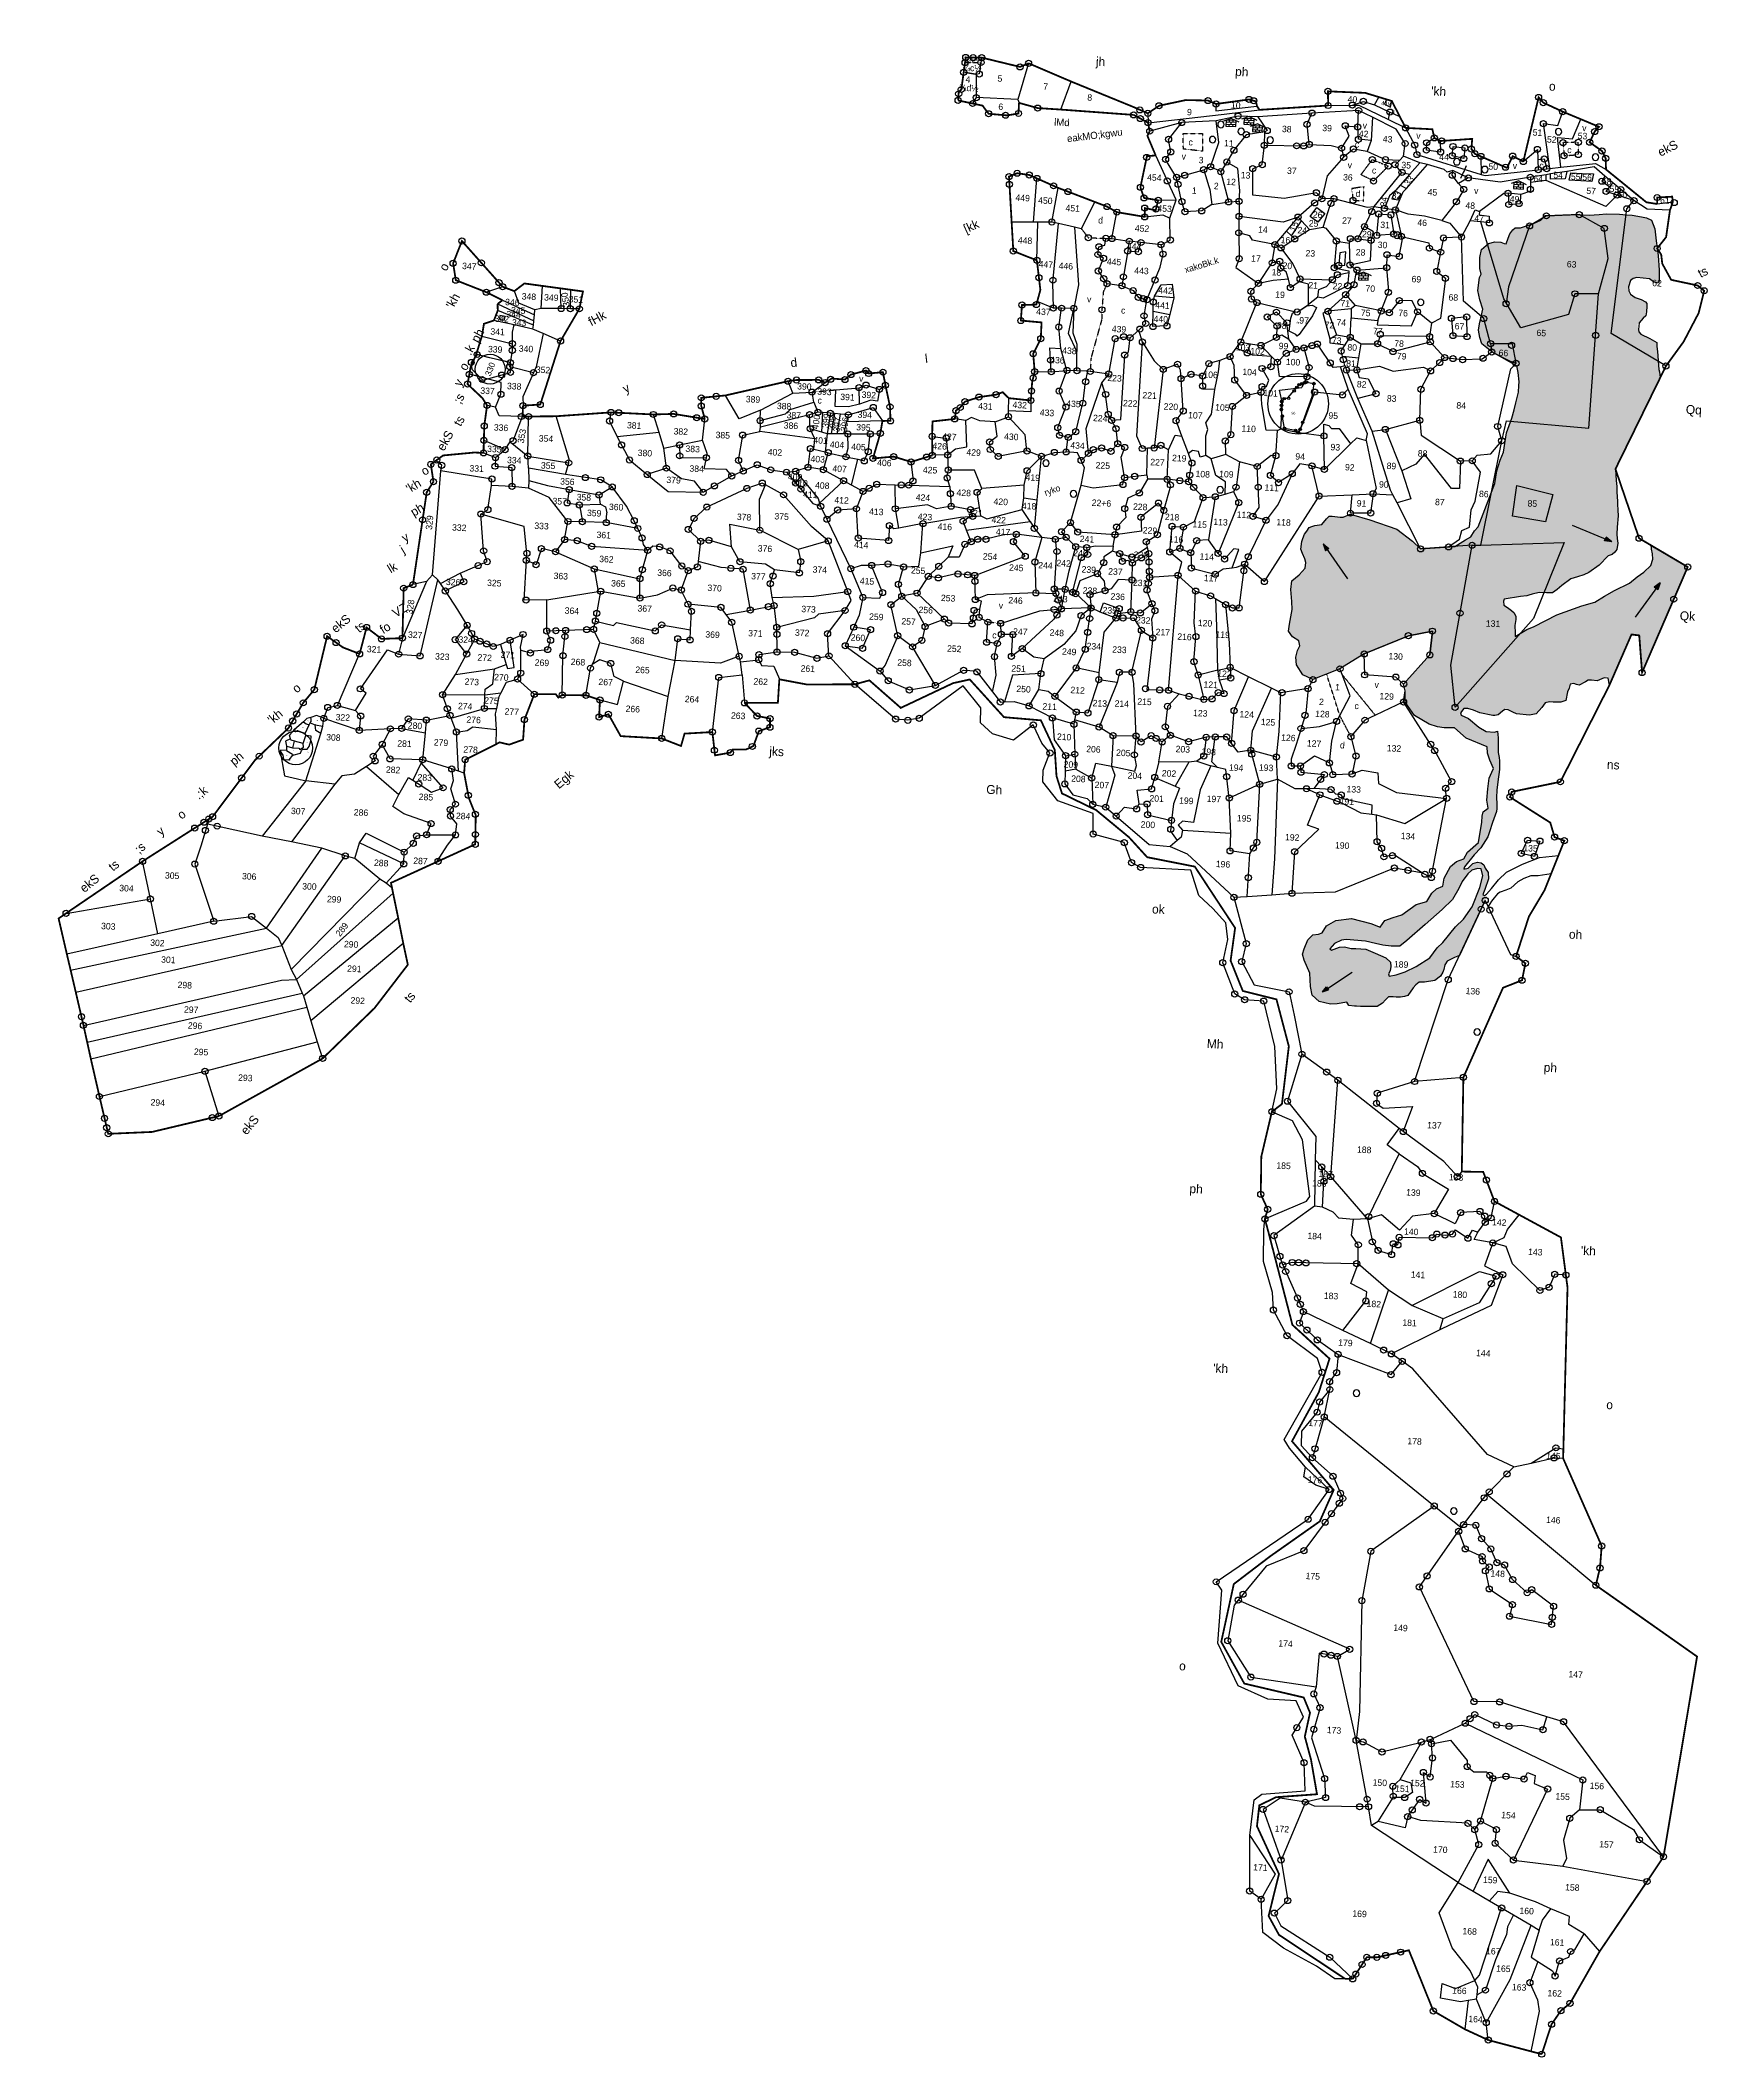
# Model space of a CAD drawing. Header units: feet. Extents: x -2404 to 281539, y -406 to 2079040.
# Drawn here: x 279070 to 281539, y 2076076 to 2079040 of the extents above; entities outside this region: 1.
import ezdxf
from ezdxf.enums import TextEntityAlignment as Align

# ---------------------------------------------------------------- set-up
doc = ezdxf.new("R2010")
doc.units = ezdxf.units.FT
doc.header["$LTSCALE"] = 0.3
doc.header["$MEASUREMENT"] = 0
doc.linetypes.add('DASHDOT', pattern=[1, 0.5, -0.25, 0, -0.25])
doc.linetypes.add('DASHED', pattern=[0.75, 0.5, -0.25])
for name, color, linetype in [('OFF', 1, 'Continuous'), ('POLY_HATCH', 12, 'Continuous'), ('POLY_PARCEL', 6, 'Continuous'), ('POLY_ROAD', 30, 'Continuous'), ('POLY_SUBPARCEL', 6, 'DASHED'), ('POLY_WATER', 4, 'Continuous'), ('SYM_ARROW', 1, 'Continuous'), ('SYM_STONE', 1, 'Continuous'), ('SYM_WELL', 1, 'Continuous'), ('SYM_WORSHIP', 1, 'Continuous'), ('TEXT_MAPIN', 7, 'Continuous'), ('TEXT_MAPOUT', 7, 'Continuous'), ('TEXT_PARCEL', 7, 'Continuous'), ('V_BOUND_LINE', 7, 'Continuous'), ('V_BOUND_STREAM_LINE', 7, 'DASHDOT')]:
    doc.layers.add(name, color=color, linetype=linetype)
doc.styles.get("Standard").update_dxf_attribs({"font": 'simplex.shx'})
doc.styles.add('TEXT_MAP', font='')
doc.styles.get('TEXT_MAP').set_extended_font_data('Kruti Dev 050')
doc.dimstyles.get("Standard").update_dxf_attribs({"dimtxt": 0.18, "dimasz": 0.18, "dimexe": 0.18, "dimexo": 0.0625, "dimgap": 0.09, "dimtad": 0, "dimtih": 1, "dimtoh": 1, "dimdec": 4, "dimzin": 0, "dimdsep": 46, "dimtxsty": 'Standard', "dimcen": 0.09, "dimadec": 0, "dimazin": 0, "dimtfac": 1, "dimtdec": 4, "dimtofl": 0, "dimtmove": 0, "dimatfit": 3, "dimfxl": 0, "dimtolj": 1, "dimtzin": 0, "dimarcsym": 0})

# ---------------------------------------------------------------- blocks, each defined once
blk = doc.blocks.new('ARROWASPECT')
h = blk.add_hatch(color=256)
h.paths.add_polyline_path([(2.8, -2.8), (3.7, -2), (0, 0)])
h.paths.add_polyline_path([(0, 0), (2, -3.7), (2.8, -2.8)])
for points in [[(0, 0), (17.2, -17.2)], [(0, 0), (2, -3.7)], [(0, 0), (3.7, -2)], [(3.7, -2), (2, -3.7)]]:
    blk.add_lwpolyline(points)
blk = doc.blocks.new('STONE')
blk.add_circle((0, 0), 0.851)
blk = doc.blocks.new('PAKKAWELL')
blk.add_circle((0, 0), 1.81)
blk = doc.blocks.new('BUILDING')
for p, q in [((2.25, 2.7), (-2.25, 2.7)), ((-2.25, 2.7), (-2.25, 0)), ((2.25, 1.8), (-2.25, 1.8)), ((-2.25, 0.9), (2.25, 0.9)), ((-2.25, 0), (2.25, 0)), ((-0.9, 2.7), (-0.9, 1.8)), ((-0.9, 0.9), (-0.9, 0)), ((0, 0.9), (0, 1.8)), ((0.9, 1.8), (0.9, 2.7)), ((0.9, 0), (0.9, 0.9)), ((2.25, 0), (2.25, 2.7))]:
    blk.add_line(p, q)
for points in [[(0, 3.61), (-3.45, 2.21)], [(0, 3.61), (3.45, 2.21)]]:
    blk.add_lwpolyline(points)
blk = doc.blocks.new('P')
at = {"layer": 'POLY_PARCEL'}
blk.add_lwpolyline([(278109.9, 2077223.5), (278105.9, 2077258.5), (278104.5, 2077275.5), (278090.3, 2077280.1), (278080.9, 2077275.8), (278070.4, 2077254.1), (278095.8, 2077218.4), (278109.9, 2077223.5)], dxfattribs=at)
at = {"layer": 'SYM_STONE', "xscale": 5.253195329489514, "yscale": 5.253195329489514, "zscale": 5.253195329489514, "rotation": 358.0541219776481}
for p in [(278090.3, 2077280.1), (278104.5, 2077275.5), (278071.2, 2077255.8), (278087.6, 2077229.9), (278095.8, 2077218.4), (278109.9, 2077223.5)]:
    blk.add_blockref('STONE', p, dxfattribs=at)
at = {"layer": 'TEXT_PARCEL', "style": 'TEXT_MAP'}
blk.add_text('330', height=9.46, rotation=358.0541, dxfattribs=at).set_placement((278090.1, 2077249.5), align=Align.MIDDLE)
blk = doc.blocks.new('PP')
at = {"layer": 'POLY_PARCEL'}
blk.add_lwpolyline([(278321, 2076938), (278312, 2076945), (278273, 2076954), (278264, 2077022), (278267, 2077051), (278276, 2077060), (278290, 2077063), (278331, 2077108), (278358, 2077117), (278383, 2077111), (278374, 2077063), (278329, 2076949), (278321, 2076938)], dxfattribs=at)
at = {"layer": 'TEXT_PARCEL', "style": 'TEXT_MAP'}
blk.add_text('96', height=9.46, rotation=358.0541, dxfattribs=at).set_placement((278307, 2077008), align=Align.MIDDLE)
blk = doc.blocks.new('PPP')
at = {"layer": 'POLY_PARCEL'}
for points in [[(277750, 2076947), (277657, 2076811)], [(277835, 2077029), (277787, 2077004), (277750, 2076947)], [(277750, 2076947), (277793, 2076929), (277839, 2076927)], [(277815, 2076792), (277839, 2076927)], [(278029, 2076956), (278016, 2077068), (277904, 2077078), (277835, 2077029)], [(277846, 2076956), (277852, 2076978), (277844, 2077009), (277835, 2077029)], [(277839, 2076927), (277846, 2076956)], [(277846, 2076956), (277922, 2076946)], [(277922, 2076946), (278029, 2076956)], [(278026, 2076851), (277951, 2076872), (277922, 2076946)], [(278026, 2076851), (278029, 2076956)], [(277635, 2076670), (277577, 2076619), (277608, 2076558)], [(277657, 2076811), (277608, 2076713)], [(277635, 2076670), (277608, 2076713)], [(277697, 2076653), (277651, 2076654), (277635, 2076670)], [(277815, 2076792), (277702, 2076801), (277679, 2076787), (277657, 2076811)], [(277697, 2076557), (277697, 2076653)], [(277824, 2076650), (277697, 2076653)], [(277830, 2076769), (277815, 2076792)], [(277824, 2076650), (277830, 2076769)], [(277831, 2076588), (277839, 2076604), (277824, 2076650)], [(277839, 2076574), (277901, 2076587), (277914, 2076631), (277919, 2076713), (277905, 2076777), (277830, 2076769)], [(277993, 2076154), (278026, 2076851)], [(277624, 2076498), (277547, 2076480), (277539, 2076466)], [(277539, 2076466), (277685, 2076148), (277872, 2076150), (277993, 2076154)], [(277539, 2076466), (277589, 2076422), (277615, 2076365)], [(277608, 2076558), (277697, 2076557)], [(277608, 2076558), (277624, 2076498)], [(277615, 2076365), (277694, 2076381), (277727, 2076455)], [(277624, 2076498), (277717, 2076469), (277727, 2076455)], [(277697, 2076557), (277783, 2076572), (277800, 2076557), (277831, 2076588)], [(277727, 2076455), (277822, 2076512), (277827, 2076552), (277839, 2076574)], [(277839, 2076574), (277831, 2076588)]]:
    blk.add_lwpolyline(points, dxfattribs=at)
at = {"layer": 'SYM_STONE', "xscale": 5.253195329489514, "yscale": 5.253195329489514, "zscale": 5.253195329489514, "rotation": 358.0541219776481}
for p in [(277922, 2076946), (277657, 2076811), (277679, 2076787), (277697, 2076653), (277702, 2076801), (277615, 2076365), (277694, 2076381), (277697, 2076557), (277727, 2076455)]:
    blk.add_blockref('STONE', p, dxfattribs=at)
at = {"layer": 'TEXT_PARCEL', "style": 'TEXT_MAP'}
for s, p in [('311', (277812, 2076979)), ('310', (277932, 2077012)), ('309', (277983, 2076905)), ('313', (277723, 2076731)), ('312', (277762, 2076866)), ('314', (277871, 2076676)), ('317', (277553, 2076591)), ('316', (277638, 2076614)), ('318', (277645, 2076431)), ('319', (277719, 2076524)), ('315', (277767, 2076603)), ('320', (277920, 2076549))]:
    blk.add_text(s, height=9.46, rotation=358.0541, dxfattribs=at).set_placement(p, align=Align.MIDDLE)
blk = doc.blocks.new('bv')
at = {"layer": 'POLY_PARCEL'}
blk.add_lwpolyline([(121.6, 434.5), (120, 435.8), (112.5, 437.2), (110.3, 450.1), (110.6, 455.5), (112.2, 457.4), (114.8, 458), (122.4, 466.9), (127.5, 468.7), (132.4, 467.7), (131, 458.6), (123.1, 436.7), (121.6, 434.5)], dxfattribs=at)
at = {"layer": 'SYM_STONE'}
for p in [(122.4, 466.9), (124.1, 467.5), (126, 468.2), (127.5, 468.7), (132.4, 467.7), (110.4, 452.9), (110.6, 455.5), (112.2, 457.4), (115.3, 457.7), (119, 462.7), (120.8, 465.1), (110.3, 450.1), (111, 445.6), (124.8, 441.4), (112.5, 437.2), (120, 435.8), (121.6, 434.5), (123.1, 436.7)]:
    blk.add_blockref('STONE', p, dxfattribs=at)
at = {"layer": 'TEXT_PARCEL', "style": 'TEXT_MAP'}
blk.add_text('96', height=1.8, dxfattribs=at).set_placement((118.5, 447.6), align=Align.MIDDLE)
blk = doc.blocks.new('TEXTDOUBLEARROW')
for points in [[(-6.6, 0), (0.2, 0)], [(6.3, 0), (-0.6, 0)]]:
    blk.add_leader(points, dimstyle='Standard', override={"dimtxt": 2.5, "dimasz": 2.5, "dimexe": 1.25, "dimexo": 0.625, "dimgap": 0.625, "dimtad": 1, "dimtih": 0, "dimtoh": 0, "dimzin": 8, "dimcen": 2.5, "dimtofl": 1})
blk = doc.blocks.new('jj')
at = {"layer": 'POLY_HATCH'}
h = blk.add_hatch(dxfattribs=at)
h.set_pattern_fill('ZIGZAG', color=256, scale=52.531953, angle=-1.9459, style=0)
h.set_pattern_definition([(358.05412, (278595.885, 2075833.407), (6.785676, 6.339739), [6.566494, -6.566494]), (88.05412, (278602.448, 2075833.1843), (-6.339739, 6.785676), [6.566494, -6.566494])])
h.paths.add_polyline_path([(281315.1, 2078258.4), (281324.6, 2078261.5), (281334.1, 2078264.6), (281341.5, 2078268.2), (281356.5, 2078279.3), (281369.4, 2078292.9), (281375, 2078295.3), (281379, 2078298.6), (281382.1, 2078302.4), (281383.3, 2078311.7), (281381.5, 2078323.2), (281381.9, 2078335.3), (281382.9, 2078352.1), (281381.8, 2078368.4), (281381.9, 2078373.5), (281380.7, 2078386.8), (281380.5, 2078394.9), (281379.5, 2078404), (281378, 2078420.6), (281441.8, 2078556.1), (281440.7, 2078564.3), (281439.5, 2078567.8), (281438.9, 2078574.2), (281437, 2078594.2), (281435.1, 2078607.5), (281425.7, 2078613), (281409.8, 2078620.1), (281407.1, 2078632.8), (281419.2, 2078646.6), (281420.1, 2078652.2), (281420.5, 2078664.1), (281418.5, 2078666.8), (281411.8, 2078670), (281397.7, 2078674.7), (281392.3, 2078685.5), (281396.2, 2078699.9), (281405.1, 2078702.3), (281423.5, 2078700.4), (281429.8, 2078696.3), (281437, 2078694.4), (281438, 2078697.8), (281437.7, 2078703.3), (281437.7, 2078713.6), (281435.7, 2078734.8), (281432.6, 2078756.3), (281430.2, 2078774.3), (281425.5, 2078786.5), (281417.9, 2078790.2), (281410.6, 2078791.3), (281396.6, 2078793.4), (281388, 2078794.2), (281378.2, 2078794.9), (281358.5, 2078795.2), (281348.2, 2078793.8), (281333.6, 2078792.6), (281316.1, 2078793.2), (281305.8, 2078792.7), (281282.6, 2078791.3), (281268.9, 2078791.4), (281262.7, 2078784.2), (281252.1, 2078779.1), (281233.2, 2078772.4), (281225.4, 2078772.2), (281222.2, 2078769.6), (281217.8, 2078763.4), (281215.3, 2078757.1), (281212.2, 2078748.1), (281204.7, 2078751.1), (281196, 2078751.4), (281186.8, 2078749), (281176.5, 2078739.7), (281174.3, 2078728), (281174.6, 2078712), (281176.6, 2078703.8), (281174.2, 2078698.8), (281172.2, 2078679.8), (281174.9, 2078665.9), (281179.9, 2078652.1), (281177.3, 2078640.8), (281175.1, 2078630.8), (281173.9, 2078621.3), (281175.8, 2078610.8), (281179.1, 2078601.6), (281193.7, 2078589.6), (281231.4, 2078569.6), (281232.8, 2078560), (281234.6, 2078546.3), (281234.5, 2078540.8), (281234.1, 2078531.3), (281230.4, 2078515.5), (281227.8, 2078505.1), (281224.6, 2078492.9), (281217.5, 2078471.3), (281213.3, 2078443), (281208.8, 2078430.9), (281204.2, 2078415.1), (281201.3, 2078396.5), (281177.7, 2078332.6), (281172.5, 2078326.9), (281167.2, 2078317.9), (281159.3, 2078313.2), (281144.2, 2078303.3), (281093.8, 2078298.9), (281082, 2078310.3), (281058.5, 2078327.5), (281018.8, 2078340.7), (280991.7, 2078348), (280988.5, 2078347.7), (280977.8, 2078343.3), (280963.4, 2078344.9), (280958.8, 2078345), (280955, 2078341.1), (280948.4, 2078332.6), (280938.2, 2078331), (280933.6, 2078329.4), (280929.9, 2078327.7), (280922.3, 2078315.6), (280920.7, 2078311.6), (280919.2, 2078307.1), (280918.3, 2078295.8), (280920.4, 2078289.3), (280926.2, 2078278.2), (280924.7, 2078268.2), (280916.2, 2078258), (280905.8, 2078249.3), (280904.5, 2078236.6), (280906.2, 2078218.6), (280906.7, 2078207.2), (280903.2, 2078185.5), (280902, 2078175.1), (280907.6, 2078167.1), (280917.4, 2078161.3), (280919, 2078154), (280915.6, 2078146.8), (280913.4, 2078137.3), (280914.4, 2078125.9), (280923.9, 2078111.5), (280938.7, 2078104.6), (280978.2, 2078121.1), (281013.5, 2078143.6), (281077.8, 2078171.3), (281113.1, 2078178.5), (281109.8, 2078143.6), (281072, 2078100.1), (281074.3, 2078090.3), (281074.5, 2078073.5), (281088.9, 2078054.2), (281110.3, 2078042.1), (281122.5, 2078038.1), (281132.5, 2078036.8), (281147.6, 2078037.1), (281164.9, 2078022.4), (281195.9, 2078010), (281196.5, 2078000.4), (281200.2, 2077990.2), (281205.7, 2077978.2), (281203.3, 2077972.8), (281199.8, 2077963.9), (281197.9, 2077948.4), (281196.9, 2077931.5), (281198.7, 2077920), (281191.7, 2077914.4), (281190.1, 2077908), (281189.8, 2077899), (281185.6, 2077869.1), (281169.7, 2077855), (281164.3, 2077845.2), (281153.6, 2077840.9), (281144.7, 2077833.4), (281135.9, 2077816), (281134.2, 2077804.2), (281124.9, 2077800.4), (281117.9, 2077793.8), (281111.1, 2077781.3), (281095.4, 2077776.8), (281074.4, 2077761.2), (281062, 2077757.5), (281050, 2077752.9), (281043.1, 2077742.9), (281029.2, 2077747.9), (281000.7, 2077754.8), (280977.8, 2077751.5), (280964.3, 2077743.3), (280958.1, 2077733), (280952.5, 2077731), (280944.3, 2077729.9), (280937.2, 2077722.8), (280932.2, 2077709.3), (280929.6, 2077701.2), (280932.1, 2077692.5), (280941, 2077673.5), (280942.3, 2077653.9), (280944.6, 2077641.5), (280955.2, 2077632.5), (280971.9, 2077628.8), (280981.5, 2077629.4), (280995.7, 2077632.1), (280998.7, 2077627), (281007.3, 2077626.4), (281015.9, 2077626.1), (281027.5, 2077626.1), (281040.3, 2077626.5), (281048.2, 2077631.4), (281056.7, 2077641), (281063.5, 2077640.7), (281074.6, 2077640.3), (281080.2, 2077641.4), (281085, 2077643), (281095.9, 2077658.2), (281101.5, 2077663), (281109.2, 2077663.1), (281124.3, 2077665.6), (281132.7, 2077672.3), (281136.3, 2077678.2), (281137.7, 2077682), (281139.4, 2077692.9), (281160.5, 2077703.8), (281199.4, 2077790.4), (281192.7, 2077792.9), (281195.7, 2077800.4), (281200.9, 2077816), (281200.4, 2077825.5), (281191.9, 2077837.9), (281189.8, 2077839.5), (281184.2, 2077840.6), (281177.7, 2077838.2), (281174.2, 2077834.9), (281171.1, 2077831.2), (281164.6, 2077829.7), (281165.6, 2077833.5), (281179.4, 2077851), (281189.2, 2077861.4), (281198.8, 2077877.8), (281201.6, 2077885), (281205.5, 2077899), (281211.2, 2077915.2), (281211.8, 2077919.8), (281211.6, 2077926.7), (281210.6, 2077943.4), (281212.7, 2077958.8), (281214.6, 2077977.1), (281214.5, 2077989.6), (281213.8, 2077994.4), (281212.4, 2078001.7), (281212, 2078014.5), (281211.8, 2078023.5), (281210.9, 2078033.4), (281206.5, 2078031.4), (281194.1, 2078032.3), (281183.2, 2078038.6), (281167.8, 2078051.1), (281154.4, 2078057), (281161, 2078065.9), (281167, 2078065.7), (281175.1, 2078063.3), (281184.4, 2078059.6), (281203.7, 2078056), (281206.6, 2078055.9), (281211.4, 2078057), (281222.3, 2078066.5), (281233, 2078061.4), (281238.4, 2078059.1), (281257.2, 2078057.6), (281267.1, 2078059.4), (281275.6, 2078068.9), (281280.1, 2078075.6), (281286.3, 2078077.2), (281291.8, 2078077.1), (281303, 2078077.1), (281310.3, 2078079.9), (281312.9, 2078092.6), (281314.8, 2078098.1), (281316.3, 2078103.6), (281321.9, 2078105.1), (281325.7, 2078103.3), (281329.9, 2078102.3), (281339.1, 2078107.5), (281343.5, 2078110.6), (281355.9, 2078109.5), (281371.8, 2078116.2), (281374, 2078103.1), (281405.3, 2078178.1), (281416.7, 2078176.9), (281421.7, 2078122.5), (281486.3, 2078278.5), (281432.4, 2078309.2), (281432.8, 2078303.6), (281435.6, 2078291.4), (281431.9, 2078279.6), (281422.2, 2078270.1), (281412.1, 2078262.8), (281401.3, 2078253.2), (281379.6, 2078242.4), (281364.7, 2078233.9), (281350.7, 2078224.5), (281331.7, 2078219.2), (281295.2, 2078205.4), (281262.1, 2078187.7), (281251.6, 2078182.9), (281246.8, 2078180.1), (281234.6, 2078172.4), (281234.3, 2078178), (281233.9, 2078188.7), (281235.4, 2078197.6), (281235.2, 2078201.9), (281232.8, 2078207.1), (281228.6, 2078210.7), (281222.8, 2078214.7), (281217.3, 2078218.3), (281216.3, 2078227.1), (281241.7, 2078231.2), (281250.8, 2078232.6), (281253.8, 2078233.4), (281258.5, 2078234.9), (281268.9, 2078237.6), (281279.6, 2078237.2), (281288.6, 2078237.3), (281295.3, 2078242.4), (281301.9, 2078248.2)])
h.paths.add_polyline_path([(281192.5, 2077820.5), (281188.4, 2077803.1), (281177.6, 2077774.8), (281165.4, 2077756.4), (281153.5, 2077744.8), (281135.6, 2077721.9), (281127.2, 2077713.6), (281116.8, 2077699), (281096.7, 2077686), (281080.6, 2077677.9), (281067.6, 2077673.3), (281057.6, 2077671), (281056.5, 2077674.5), (281058.8, 2077679.1), (281059.8, 2077685.1), (281058.8, 2077691.5), (281052.1, 2077697.7), (281036.5, 2077704.7), (281022.6, 2077710.3), (281008, 2077710.8), (281000.8, 2077711), (280991, 2077713.1), (280983.7, 2077712.5), (280972, 2077707.7), (280969.5, 2077710), (280976.2, 2077717.9), (280989.5, 2077724), (281021.7, 2077721.9), (281036.6, 2077718.8), (281047.2, 2077716.3), (281059.6, 2077715), (281072.4, 2077715.5), (281082.6, 2077723.7), (281109.1, 2077747.6), (281133.8, 2077769.9), (281148.4, 2077784.8), (281157.5, 2077801.1), (281162.6, 2077811.7), (281174.5, 2077828.2), (281189.4, 2077832.4)], flags=16)
at = {"layer": 'OFF', "ltscale": 10}
blk.add_lwpolyline([(280683.6, 2078932.2), (280684.1, 2078918.4)], dxfattribs=at)
at = {"layer": 'OFF'}
blk.add_lwpolyline([(279601.5, 2078144.9), (279596.3, 2078121.3)], dxfattribs=at)
at = {"layer": 'POLY_HATCH'}
for points in [[(280998.7, 2077627), (280995.7, 2077632.1), (280981.5, 2077629.4), (280971.9, 2077628.8), (280955.2, 2077632.5), (280944.6, 2077641.5), (280942.3, 2077653.9), (280941, 2077673.5), (280932.1, 2077692.5), (280929.6, 2077701.2), (280932.2, 2077709.3), (280937.2, 2077722.8), (280944.3, 2077729.9), (280952.5, 2077731), (280958.1, 2077733), (280964.3, 2077743.3), (280977.8, 2077751.5), (281000.7, 2077754.8), (281029.2, 2077747.9), (281043.1, 2077742.9), (281050, 2077752.9), (281062, 2077757.5), (281074.4, 2077761.2), (281095.4, 2077776.8), (281111.1, 2077781.3), (281117.9, 2077793.8), (281124.9, 2077800.4), (281134.2, 2077804.2), (281135.9, 2077816), (281144.7, 2077833.4), (281153.6, 2077840.9), (281164.3, 2077845.2), (281169.7, 2077855), (281185.6, 2077869.1), (281189.8, 2077899), (281190.1, 2077908), (281191.7, 2077914.4), (281198.7, 2077920), (281196.9, 2077931.5), (281197.9, 2077948.4), (281199.8, 2077963.9), (281203.3, 2077972.8), (281205.7, 2077978.2), (281200.2, 2077990.2), (281196.5, 2078000.4), (281195.9, 2078010), (281164.9, 2078022.4), (281147.6, 2078037.1), (281132.5, 2078036.8), (281122.5, 2078038.1), (281110.3, 2078042.1), (281088.9, 2078054.2), (281074.5, 2078073.5), (281074.3, 2078090.3), (281072, 2078100.1), (281109.8, 2078143.6), (281113.1, 2078178.5), (281077.8, 2078171.3), (281013.5, 2078143.6), (280978.2, 2078121.1), (280938.7, 2078104.6), (280923.9, 2078111.5), (280914.4, 2078125.9), (280913.4, 2078137.3), (280915.6, 2078146.8), (280919, 2078154), (280917.4, 2078161.3), (280907.6, 2078167.1), (280902, 2078175.1), (280903.2, 2078185.5), (280906.7, 2078207.2), (280906.2, 2078218.6), (280904.5, 2078236.6), (280905.8, 2078249.3), (280916.2, 2078258), (280924.7, 2078268.2), (280925.9, 2078276.4), (280924.3, 2078281.9), (280920.4, 2078289.3), (280918.3, 2078295.8), (280919.2, 2078307.1), (280920.7, 2078311.6), (280923.2, 2078317.9), (280926.5, 2078322.3), (280929.9, 2078327.7), (280933.6, 2078329.4), (280938.2, 2078331), (280948.4, 2078332.6), (280955, 2078341.1), (280958.8, 2078345), (280963.4, 2078344.9), (280975.2, 2078343.6), (280979.3, 2078343.9), (280988.5, 2078347.7), (280991.7, 2078348), (281018.8, 2078340.7), (281058.5, 2078327.5), (281082, 2078310.3), (281093.8, 2078298.9), (281144.2, 2078303.3), (281159.3, 2078313.2), (281167.2, 2078317.9), (281172.5, 2078326.9), (281177.7, 2078332.6), (281201.3, 2078396.5), (281204.2, 2078415.1), (281208.8, 2078430.9), (281213.3, 2078443), (281217.5, 2078471.3), (281224.6, 2078492.9), (281227.8, 2078505.1), (281230.4, 2078515.5), (281234.1, 2078531.3), (281234.5, 2078540.8), (281234.6, 2078546.3), (281232.8, 2078560), (281231.7, 2078567.3), (281231.3, 2078569.6), (281193.7, 2078589.6), (281179.1, 2078601.6), (281175.8, 2078610.8), (281173.9, 2078621.3), (281175.1, 2078630.8), (281177.3, 2078640.8), (281179.9, 2078652.1), (281174.9, 2078665.9), (281172.2, 2078679.8), (281174.2, 2078698.8), (281176.6, 2078703.8), (281174.6, 2078712), (281174.3, 2078728), (281176.5, 2078739.7), (281186.8, 2078749), (281196, 2078751.4), (281204.7, 2078751.1), (281209.6, 2078749.1), (281212.3, 2078748.5), (281215.3, 2078757.1), (281217.8, 2078763.4), (281222.2, 2078769.6), (281225.4, 2078772.2), (281233.2, 2078772.4), (281252.1, 2078779.1), (281262.7, 2078784.2), (281268.9, 2078791.4), (281282.6, 2078791.3), (281305.8, 2078792.7), (281316.1, 2078793.2), (281333.6, 2078792.6), (281348.2, 2078793.8), (281358.5, 2078795.2), (281378.2, 2078794.9), (281388, 2078794.2), (281396.6, 2078793.4), (281410.6, 2078791.3), (281417.9, 2078790.2), (281425.5, 2078786.5), (281430.2, 2078774.3), (281432.6, 2078756.3), (281435.7, 2078734.8), (281437.7, 2078713.6), (281437.7, 2078703.3), (281438, 2078697.8), (281437, 2078694.4), (281429.8, 2078696.3), (281423.5, 2078700.4), (281405.1, 2078702.3), (281399.5, 2078700.8), (281395.6, 2078697.5), (281393.1, 2078688.6), (281393.8, 2078682.6), (281396.2, 2078677.8), (281403.3, 2078672.8), (281411.8, 2078670), (281418.5, 2078666.8), (281420.5, 2078664.1), (281420.4, 2078660.3), (281420.1, 2078652.2), (281419.1, 2078646.2), (281415.5, 2078642.5), (281409.7, 2078635.8), (281409.1, 2078630.7), (281408.5, 2078626), (281409.3, 2078622.6), (281412.2, 2078619), (281425.7, 2078613), (281435.7, 2078607.1), (281436, 2078601.5), (281437, 2078594.2), (281438.9, 2078574.2), (281439.5, 2078567.8), (281440.7, 2078564.3), (281441.8, 2078556.1), (281378, 2078420.6), (281379.5, 2078404), (281380.5, 2078394.9), (281380.7, 2078386.8), (281381.9, 2078373.5), (281381.8, 2078369.2), (281382.3, 2078360.2), (281382.9, 2078352.1), (281381.9, 2078335.3), (281381.6, 2078325.1), (281382.2, 2078318.6), (281383.3, 2078311.7), (281382.1, 2078302.4), (281379, 2078298.6), (281375, 2078295.3), (281369.4, 2078292.9), (281356.5, 2078279.3), (281341.5, 2078268.2), (281334.1, 2078264.6), (281324.6, 2078261.5), (281315.1, 2078258.4), (281301.9, 2078248.2), (281295.3, 2078242.4), (281288.6, 2078237.3), (281279.6, 2078237.2), (281268.9, 2078237.6), (281258.5, 2078234.9), (281253.8, 2078233.4), (281250.8, 2078232.6), (281241.7, 2078231.2), (281217.6, 2078227.3), (281216.6, 2078223.9), (281217.3, 2078218.3), (281222.8, 2078214.7), (281228.6, 2078210.7), (281232.8, 2078207.1), (281235.2, 2078201.9), (281235.4, 2078197.6), (281233.9, 2078188.7), (281234.3, 2078178), (281234.6, 2078172.4), (281246.8, 2078180.1), (281251.6, 2078182.9), (281262.1, 2078187.7), (281295.2, 2078205.4), (281331.7, 2078219.2), (281350.7, 2078224.5), (281364.7, 2078233.9), (281379.6, 2078242.4), (281401.3, 2078253.2), (281412.1, 2078262.8), (281422.2, 2078270.1), (281431.9, 2078279.6), (281434.8, 2078289), (281434.2, 2078297.1), (281432.8, 2078303.6), (281432.5, 2078307.9), (281431.3, 2078309.8), (281486.3, 2078278.5), (281421.7, 2078122.5), (281416.7, 2078176.9), (281405.3, 2078178.1), (281374, 2078103.1), (281372.3, 2078113.3), (281366.3, 2078113.9), (281355.9, 2078109.5), (281347.8, 2078110.3), (281342.6, 2078110), (281339.1, 2078107.5), (281329.9, 2078102.3), (281325.7, 2078103.3), (281321.9, 2078105.1), (281316.3, 2078103.6), (281314.8, 2078098.1), (281312.9, 2078092.6), (281310.3, 2078079.9), (281303, 2078077.1), (281291.8, 2078077.1), (281286.3, 2078077.2), (281280.1, 2078075.6), (281275.6, 2078068.9), (281267.1, 2078059.4), (281257.2, 2078057.6), (281238.4, 2078059.1), (281233, 2078061.4), (281226.2, 2078064.6), (281221.1, 2078065.2), (281217.6, 2078062.4), (281211.4, 2078057), (281206.6, 2078055.9), (281203.7, 2078056), (281184.4, 2078059.6), (281175.1, 2078063.3), (281167, 2078065.7), (281161, 2078065.9), (281156.1, 2078059.2), (281157.3, 2078055.8), (281167.8, 2078051.1), (281183.2, 2078038.6), (281194.1, 2078032.3), (281206.5, 2078031.4), (281210.9, 2078033.4), (281211.8, 2078023.5), (281212, 2078014.5), (281212.4, 2078001.7), (281213.8, 2077994.4), (281214.5, 2077989.6), (281214.6, 2077977.1), (281212.7, 2077958.8), (281211, 2077946.4), (281211.1, 2077935.7), (281211.6, 2077926.7), (281211.8, 2077919.8), (281211.2, 2077915.2), (281205.5, 2077899), (281201.6, 2077885), (281198.8, 2077877.8), (281189.2, 2077861.4), (281179.4, 2077851), (281165.6, 2077833.5), (281164.6, 2077829.7), (281171.1, 2077831.2), (281174.2, 2077834.9), (281177.7, 2077838.2), (281184.2, 2077840.6), (281189.8, 2077839.5), (281193.9, 2077836.4), (281195.9, 2077832), (281200.4, 2077825.5), (281200.9, 2077816), (281195.7, 2077800.4), (281193.8, 2077795.7), (281192.9, 2077792.8), (281195.4, 2077791.8), (281198.5, 2077793.4), (281205.6, 2077802.2), (281215.5, 2077815.1), (281227.4, 2077826.3), (281250.5, 2077838.3), (281275.3, 2077848.6), (281303.1, 2077852.1), (281292.7, 2077825), (281273.6, 2077821.7), (281262.9, 2077821.6), (281252.9, 2077817.7), (281244.2, 2077812.4), (281234, 2077802.9), (281226.6, 2077799.8), (281218.4, 2077797.1), (281214.4, 2077794.6), (281209.5, 2077788.4), (281205.9, 2077783.4), (281201.1, 2077775.4), (281196.7, 2077784.4), (281160.2, 2077703), (281152.9, 2077699.9), (281142, 2077694.2), (281138.8, 2077689.2), (281137.7, 2077682), (281136.3, 2077678.2), (281132.7, 2077672.3), (281124.3, 2077665.6), (281109.2, 2077663.1), (281101.5, 2077663), (281096.7, 2077658.9), (281093.1, 2077654.3), (281085, 2077643), (281080.2, 2077641.4), (281074.6, 2077640.3), (281068.2, 2077640.6), (281063.5, 2077640.7), (281057.1, 2077640.9), (281052.6, 2077636.4), (281048.2, 2077631.4), (281040.3, 2077626.5), (281027.5, 2077626.1), (281015.9, 2077626.1), (281009.9, 2077626.3), (281007.3, 2077626.4), (280998.7, 2077627)], [(281067.6, 2077673.3), (281080.6, 2077677.9), (281096.7, 2077686), (281116.8, 2077699), (281127.2, 2077713.6), (281135.6, 2077721.9), (281153.5, 2077744.8), (281165.4, 2077756.4), (281177.6, 2077774.8), (281188.4, 2077803.1), (281192.5, 2077820.5), (281189.8, 2077830.9), (281184.7, 2077831), (281176.5, 2077828.7), (281170.7, 2077823), (281162.6, 2077811.7), (281157.5, 2077801.1), (281148.4, 2077784.8), (281133.8, 2077769.9), (281109.1, 2077747.6), (281082.6, 2077723.7), (281072.4, 2077715.5), (281059.6, 2077715), (281047.2, 2077716.3), (281036.6, 2077718.8), (281021.7, 2077721.9), (280993.5, 2077723.7), (280986.6, 2077722.7), (280976.2, 2077717.9), (280969.5, 2077710), (280972, 2077707.7), (280983.7, 2077712.5), (280991, 2077713.1), (281000.8, 2077711), (281008, 2077710.8), (281022.6, 2077710.3), (281036.5, 2077704.7), (281052.1, 2077697.7), (281058.8, 2077691.5), (281059.8, 2077685.1), (281058.8, 2077679.1), (281056.5, 2077674.5), (281057.6, 2077671), (281067.6, 2077673.3)]]:
    blk.add_lwpolyline(points, dxfattribs=at)
at = {"layer": 'POLY_PARCEL'}
for points in [[(280437.6, 2079003), (280435.3, 2078986.1), (280430.9, 2078985.3)], [(280438.5, 2079010.2), (280437.6, 2079003)], [(280507.4, 2079002.9), (280492.5, 2078949.7)], [(280430.9, 2078985.3), (280431.5, 2078951.3)], [(280556, 2078935.7), (280570.4, 2078977.1)], [(280431.5, 2078951.3), (280426.2, 2078942.6)], [(280492.5, 2078949.7), (280431.5, 2078951.3)], [(280492.5, 2078949.7), (280494.3, 2078944.6)], [(280783.6, 2078947.4), (280783.5, 2078937.6), (280843.6, 2078945.3)], [(280983.7, 2078948.8), (280999.7, 2078954.6), (281016.1, 2078949.7)], [(281016.1, 2078949.7), (281022.2, 2078961.3)], [(281016.1, 2078949.7), (281039, 2078939.5)], [(281033.4, 2078958.1), (281030.7, 2078950.8), (281039.6, 2078946.8), (281041.4, 2078955.8)], [(281274.9, 2078860.5), (281264.5, 2078926), (281285.7, 2078923.6), (281292.5, 2078944)], [(280727.3, 2078838.8), (280710.7, 2078864.9), (280718.2, 2078876), (280714.7, 2078894.4), (280733.7, 2078919.3)], [(280776.9, 2078855.2), (280788.4, 2078891.1), (280784.2, 2078922.9)], [(280845.2, 2078929.4), (280859.2, 2078909.6), (280855.7, 2078907.6)], [(280921.2, 2078890.1), (280917.5, 2078919.8), (280924.4, 2078936.2)], [(280968.7, 2078885.4), (280979.7, 2078903), (280973.6, 2078918.4), (280992, 2078917)], [(280992, 2078917), (280993, 2078941.1)], [(281012.1, 2078897.3), (280993.3, 2078898.8), (280992, 2078917)], [(281013.5, 2078931.4), (281012.1, 2078897.3)], [(281036.9, 2078928.6), (281039, 2078939.5)], [(281039, 2078939.5), (281053.6, 2078933)], [(281291, 2078862.6), (281285.6, 2078906.1), (281307.7, 2078904.1), (281319.1, 2078933.4)], [(280855.7, 2078907.6), (280828.6, 2078903), (280810.8, 2078879.9), (280800.7, 2078862.5)], [(280941.1, 2078810.6), (280932.8, 2078819.4), (280885.6, 2078810.1), (280839.7, 2078814.3), (280838.9, 2078853.3), (280852.7, 2078859.4), (280855.4, 2078887.9)], [(280855.4, 2078887.9), (280855.7, 2078907.6)], [(280855.4, 2078887.9), (280912.9, 2078887.8), (280921.2, 2078890.1)], [(280921.2, 2078890.1), (280953.2, 2078889.3), (280968.7, 2078885.4)], [(280968.7, 2078885.4), (280972, 2078872)], [(281006.4, 2078881.2), (280986.2, 2078884.4), (280972, 2078872)], [(281012.1, 2078897.3), (281006.4, 2078881.2)], [(281113.2, 2078898.1), (281114.1, 2078881.9), (281093.3, 2078884.4), (281093.6, 2078895.2), (281104.7, 2078902.5)], [(281131.4, 2078876.9), (281132.3, 2078890.4), (281149.7, 2078888.5), (281148.3, 2078872.9), (281131.4, 2078876.9)], [(281235.8, 2078869.8), (281256.2, 2078888), (281257.1, 2078873.1)], [(280727.1, 2078805.6), (280696.1, 2078870.5)], [(280776.9, 2078855.2), (280766.9, 2078850.7)], [(280792.1, 2078848.2), (280776.9, 2078855.2)], [(280800.7, 2078862.5), (280792.1, 2078848.2)], [(280819.6, 2078805.2), (280820.3, 2078820.6), (280816.9, 2078853.3), (280800.7, 2078862.5)], [(280972, 2078872), (280948.3, 2078844.7), (280941.1, 2078810.6)], [(281054, 2078868.6), (281033.5, 2078869.5), (281006.4, 2078881.2)], [(281058, 2078851.2), (281047.6, 2078862.3), (281054, 2078868.6)], [(281059.6, 2078874.9), (281054, 2078868.6)], [(281064.9, 2078827.9), (281095.3, 2078863.3)], [(281083.8, 2078865.7), (281069.6, 2078848.8)], [(281141.4, 2078836.1), (281131.8, 2078848.2), (281132.6, 2078855.1)], [(281173.5, 2078876.4), (281174.1, 2078849.7)], [(281257.1, 2078873.1), (281266.6, 2078874.1), (281270.3, 2078859.9)], [(281257.1, 2078873.1), (281258, 2078858.3)], [(281299.8, 2078856.5), (281297.8, 2078845.7), (281276.1, 2078844.7), (281276.2, 2078852.3)], [(281320.6, 2078842.9), (281303.5, 2078843.7), (281305.7, 2078854.2), (281322.7, 2078853.9)], [(281320.6, 2078842.9), (281322.7, 2078853.9)], [(281339, 2078853.6), (281336.8, 2078842), (281320.6, 2078842.9)], [(281322.7, 2078853.9), (281339, 2078853.6)], [(280518.1, 2078769.9), (280522.3, 2078834.1)], [(280727.3, 2078838.8), (280766.9, 2078850.7)], [(280779.7, 2078799.9), (280765, 2078790.1), (280740.3, 2078788.6), (280734.7, 2078806.3), (280727.3, 2078838.8)], [(280766.9, 2078850.7), (280774.2, 2078827.6)], [(280774.2, 2078827.6), (280776.5, 2078821.6)], [(280804.3, 2078803.9), (280792.1, 2078848.2)], [(281018, 2078800.6), (281058, 2078851.2)], [(281055.7, 2078832.3), (281049.5, 2078824.9), (281047.7, 2078823.3)], [(281049.1, 2078795.9), (281060.2, 2078822.7), (281064.9, 2078827.9)], [(281069.6, 2078848.8), (281055.7, 2078832.3)], [(281055.7, 2078832.3), (281064.9, 2078827.9)], [(281058, 2078851.2), (281069.6, 2078848.8)], [(281141.4, 2078836.1), (281149, 2078827.6), (281138.5, 2078809.4), (281117.6, 2078781.5)], [(281155.3, 2078844.6), (281141.4, 2078836.1)], [(281246.6, 2078839.3), (281246.9, 2078826.7), (281233, 2078821.5)], [(281246.5, 2078847.1), (281246.6, 2078839.3)], [(281269.7, 2078842.6), (281246.6, 2078839.3)], [(281269.7, 2078842.6), (281269.5, 2078851.1)], [(281374.2, 2078822.7), (281357.9, 2078805.7), (281269.7, 2078842.6)], [(281355.9, 2078850.3), (281351.5, 2078842.7), (281363.4, 2078834.9)], [(281374.2, 2078822.7), (281358, 2078827.9), (281363.4, 2078834.9)], [(281363.4, 2078834.9), (281367.8, 2078840.6)], [(281379.6, 2078830.9), (281374.2, 2078822.7)], [(280545.2, 2078770.4), (280553.5, 2078820.8)], [(280607.8, 2078800.9), (280588.6, 2078761.3)], [(280700.8, 2078804.7), (280727.1, 2078805.6)], [(280718.2, 2078778.9), (280727.1, 2078805.6)], [(280776.5, 2078821.6), (280779.7, 2078799.9)], [(280779.7, 2078799.9), (280804.3, 2078803.9)], [(280804.3, 2078803.9), (280819.6, 2078805.2)], [(280819.6, 2078805.2), (280819.9, 2078782.9)], [(280930.4, 2078804.5), (280906.5, 2078783.2)], [(280934, 2078797.9), (280945.8, 2078789.3), (280935.8, 2078776.3), (280924.1, 2078784.3), (280934, 2078797.9)], [(280941.1, 2078810.6), (280930.4, 2078804.5)], [(280958.6, 2078811.3), (280941.1, 2078810.6)], [(280943.5, 2078768.8), (280953.1, 2078801.7), (280958.6, 2078811.3)], [(280958.6, 2078811.3), (281007.5, 2078799.2), (281018, 2078800.6)], [(281004.2, 2078770.7), (281018, 2078800.6)], [(281018, 2078800.6), (281033, 2078798.1)], [(281047.7, 2078823.3), (281040.3, 2078816.4), (281033, 2078798.1)], [(281033, 2078798.1), (281049.1, 2078795.9)], [(281047.7, 2078823.3), (281043.6, 2078812.2), (281052.8, 2078810.6), (281057, 2078819.7)], [(281057, 2078819.7), (281047.7, 2078823.3)], [(281049.1, 2078795.9), (281058.6, 2078757.2)], [(281092.2, 2078787.4), (281067.8, 2078790.1), (281049.1, 2078795.9)], [(281159.3, 2078781.5), (281166.4, 2078797.7), (281172.4, 2078795.6)], [(281172.4, 2078795.6), (281172.3, 2078790.9), (281186.9, 2078789), (281187.5, 2078779), (281174.7, 2078780.2)], [(281214.1, 2078822.9), (281208, 2078822.3), (281172.4, 2078795.6)], [(281214.1, 2078822.9), (281215.4, 2078806.5), (281232.6, 2078808.3), (281233, 2078821.5)], [(281233, 2078821.5), (281214.1, 2078822.9)], [(281449.8, 2078573), (281368.5, 2078619.7), (281388.8, 2078802.9), (281399.1, 2078815)], [(281399.1, 2078815), (281374.2, 2078822.7)], [(280518.1, 2078769.9), (280486.2, 2078769.4)], [(280524.8, 2078770.1), (280518.1, 2078769.9)], [(280524.1, 2078713.8), (280524.8, 2078770.1)], [(280545.2, 2078770.4), (280524.8, 2078770.1)], [(280555.2, 2078768.3), (280545.2, 2078770.4)], [(280549.4, 2078644.2), (280547.9, 2078681.8), (280555.2, 2078768.3)], [(280578.8, 2078763.4), (280555.2, 2078768.3)], [(280633.8, 2078747.5), (280640.4, 2078786.4)], [(280681.5, 2078780.1), (280707.9, 2078783.6), (280718.2, 2078778.9)], [(280706, 2078739.6), (280719.5, 2078746.7), (280718.2, 2078778.9)], [(280819.4, 2078782.9), (280819.8, 2078758.8)], [(280906.5, 2078783.2), (280884.6, 2078775.6), (280819.9, 2078782.9)], [(280889.8, 2078762.5), (280906.5, 2078783.2)], [(280897.2, 2078755.6), (280911.6, 2078777.6)], [(280902, 2078751.2), (280923.3, 2078765.4)], [(280906.5, 2078783.2), (280911.6, 2078777.6)], [(280911.6, 2078777.6), (280923.3, 2078765.4)], [(280923.3, 2078765.4), (280943.5, 2078768.8)], [(280943.5, 2078768.8), (280947.6, 2078767.6)], [(280947.6, 2078767.6), (280963.2, 2078749)], [(280994.9, 2078752.8), (281004.2, 2078770.7)], [(281014.2, 2078750.6), (281017.7, 2078763.4), (281004.2, 2078770.7)], [(281117.6, 2078781.5), (281092.2, 2078787.4)], [(281117.6, 2078781.5), (281129.2, 2078777.9), (281146.8, 2078757.6)], [(281146.8, 2078757.6), (281159.3, 2078781.5)], [(281174.7, 2078780.2), (281159.3, 2078781.5)], [(281338.1, 2078480), (281349.4, 2078677.4), (281314.6, 2078676.9), (281305.4, 2078646.6), (281235.9, 2078625.5), (281210.2, 2078668.1), (281174.7, 2078780.2)], [(281349.4, 2078677.4), (281362.6, 2078729.3), (281356.2, 2078773.6), (281319.1, 2078793.2), (281271, 2078790.7), (281246.5, 2078775.5), (281216.7, 2078685.4), (281213.8, 2078660.7)], [(280578.8, 2078763.4), (280585.8, 2078678.8), (280579.4, 2078644.1)], [(280588.6, 2078761.3), (280578.8, 2078763.4)], [(280627.7, 2078681.1), (280614.6, 2078699.6), (280621.9, 2078718.3), (280613.5, 2078723.8), (280614.8, 2078735.2), (280623.5, 2078737.7), (280624.8, 2078747.7)], [(280624.8, 2078747.7), (280633.8, 2078747.5)], [(280633.8, 2078747.5), (280659.3, 2078744.1)], [(280659.3, 2078744.1), (280657.2, 2078729.7)], [(280657.2, 2078729.7), (280672.9, 2078728.7), (280676.5, 2078742.4)], [(280676.5, 2078742.4), (280659.3, 2078744.1)], [(280706, 2078739.6), (280676.5, 2078742.4)], [(280686.5, 2078658.6), (280705.4, 2078706.6), (280709.1, 2078725.8), (280706, 2078739.6)], [(280819.8, 2078758.8), (280821, 2078720.9), (280816.1, 2078707.8), (280849.8, 2078685.1)], [(280872.7, 2078742.4), (280840.3, 2078748.2), (280836.2, 2078754.7), (280819.8, 2078758.8)], [(280869.6, 2078715.5), (280873.3, 2078742.4)], [(280873.3, 2078742.4), (280889.8, 2078762.5)], [(280882.3, 2078737.6), (280873.3, 2078742.4)], [(280882.3, 2078737.6), (280902, 2078751.2)], [(280910.8, 2078692.5), (280899.6, 2078715), (280882.3, 2078737.6)], [(280889.8, 2078762.5), (280897.2, 2078755.6)], [(280897.2, 2078755.6), (280902, 2078751.2)], [(280963.2, 2078749), (280960.8, 2078709.7), (280982.2, 2078705.7), (280982.2, 2078702.9)], [(280963.2, 2078749), (280982.8, 2078745.9)], [(280982.8, 2078745.9), (280983.8, 2078752.6), (280994.9, 2078752.8)], [(280983.8, 2078714), (280982.8, 2078745.9)], [(281014.2, 2078750.6), (281013.3, 2078720.7), (280983.8, 2078714)], [(280994.9, 2078752.8), (281014.2, 2078750.6)], [(281037.8, 2078711), (281037.9, 2078729.9), (281055.9, 2078727.9), (281060, 2078750.6)], [(281058.6, 2078757.2), (281098.9, 2078748.3), (281100, 2078740.6), (281116.5, 2078735)], [(281060, 2078750.6), (281058.6, 2078757.2)], [(281116.5, 2078735), (281111.2, 2078706.6), (281124.1, 2078696.7), (281117.8, 2078637.8), (281104.8, 2078630.6)], [(281146.8, 2078757.6), (281120.4, 2078756), (281116.5, 2078735)], [(281191.9, 2078601.8), (281181.3, 2078638.5), (281151.4, 2078663.6), (281146.8, 2078757.6)], [(280657.2, 2078729.7), (280649.5, 2078678.4)], [(280849.8, 2078685.1), (280869.6, 2078715.5)], [(280893.9, 2078692.1), (280890.3, 2078702.5), (280882.4, 2078707.6), (280880.7, 2078717.5), (280869.6, 2078715.5)], [(280976.1, 2078713.6), (280977.4, 2078733.2), (280968.5, 2078731.6), (280967.2, 2078713.3), (280976.1, 2078713.6)], [(280978.1, 2078670.4), (280990, 2078684.2), (280994, 2078706.8)], [(280983.8, 2078714), (280994, 2078706.8)], [(280994, 2078706.8), (281037.8, 2078711)], [(281030.7, 2078647.3), (281041.3, 2078676.8), (281037.8, 2078711)], [(280649.5, 2078678.4), (280627.7, 2078681.1)], [(280649.5, 2078678.4), (280666.1, 2078671.7), (280673.9, 2078661.8), (280686.5, 2078658.6)], [(280697.5, 2078663.9), (280707.1, 2078680.7), (280723.3, 2078682), (280725.9, 2078662)], [(280848.1, 2078656.8), (280840, 2078661.9), (280839, 2078673.3), (280849.8, 2078685.1)], [(280893.9, 2078692.1), (280871.2, 2078689.6), (280849.8, 2078685.1)], [(280909.5, 2078688.3), (280896.9, 2078679.3), (280893.9, 2078692.1)], [(280909.5, 2078688.3), (280910.8, 2078692.5)], [(280923.7, 2078655.3), (280923.2, 2078685.1), (280909.5, 2078688.3)], [(280910.8, 2078692.5), (280958.3, 2078692.1)], [(280982.2, 2078702.9), (280980.8, 2078683.7), (280945.3, 2078664.7), (280937.5, 2078666)], [(280937.5, 2078666), (280938.4, 2078677.3), (280949.7, 2078681.8), (280958.3, 2078692.1)], [(280958.3, 2078692.1), (280965.6, 2078699.5), (280982.2, 2078702.9)], [(279740.6, 2078663), (279716.8, 2078654.6), (279716.8, 2078654.6)], [(279740.6, 2078663), (279740.6, 2078663)], [(279788.4, 2078629.7), (279764.6, 2078639), (279757.9, 2078656.8)], [(279797.8, 2078632), (279798.9, 2078665.1)], [(279827, 2078632.2), (279825.5, 2078661.9)], [(279840.5, 2078632.2), (279840.7, 2078660.1)], [(280549.4, 2078644.2), (280525.5, 2078653.3)], [(280675.3, 2078613.7), (280685.3, 2078623.6), (280682.6, 2078634.8), (280686.5, 2078658.6)], [(280695.8, 2078642.1), (280695.8, 2078655.4), (280697.5, 2078663.9)], [(280725.9, 2078662), (280697.5, 2078663.9)], [(280725.9, 2078662), (280720.3, 2078637.2)], [(280825.3, 2078598.4), (280848.1, 2078656.8)], [(280848.1, 2078656.8), (280907.3, 2078643.9), (280923.7, 2078655.3)], [(280937.5, 2078666), (280923.7, 2078655.3)], [(280952.5, 2078645.6), (280978.1, 2078670.4)], [(280986.4, 2078649.8), (280952.5, 2078645.6)], [(280978.1, 2078670.4), (280992.3, 2078654.8)], [(280992.3, 2078654.8), (280986.4, 2078649.8)], [(280986.4, 2078649.8), (280986.5, 2078636.5)], [(281030.7, 2078647.3), (280992.3, 2078654.8)], [(281026.1, 2078633.3), (281025, 2078627.1), (281075.2, 2078626.4), (281083.9, 2078646.9)], [(281026.1, 2078633.3), (281030.7, 2078647.3)], [(281083.9, 2078646.9), (281075.9, 2078662.8), (281057, 2078663), (281042.6, 2078645), (281030.7, 2078647.3)], [(281104.8, 2078630.6), (281083.9, 2078646.9)], [(279733.5, 2078637.6), (279787.1, 2078613.7)], [(279786.6, 2078607.3), (279734, 2078628)], [(279743.6, 2078614), (279744.8, 2078619.3), (279737.2, 2078620.6), (279736.5, 2078615.5), (279743.6, 2078614)], [(279740.6, 2078643.1), (279787.8, 2078622.5)], [(279787.1, 2078613.7), (279787.8, 2078622.5)], [(279787.8, 2078622.5), (279788.4, 2078629.7)], [(279797.8, 2078632), (279788.4, 2078629.7)], [(279827, 2078632.2), (279797.8, 2078632)], [(279840.5, 2078632.2), (279827, 2078632.2)], [(279853.7, 2078632.3), (279840.5, 2078632.2)], [(280561.4, 2078644.2), (280549.4, 2078644.2)], [(280561.4, 2078585), (280557.8, 2078616.4), (280561.4, 2078644.2)], [(280579.4, 2078644.1), (280561.4, 2078644.2)], [(280584.9, 2078581), (280572, 2078607), (280579.4, 2078644.1)], [(280579.4, 2078644.1), (280578.7, 2078608.2), (280584.8, 2078591.9), (280584.9, 2078581)], [(280695.8, 2078642.1), (280720.3, 2078637.2)], [(280696, 2078619.3), (280695.8, 2078642.1)], [(280720.3, 2078637.2), (280716.4, 2078620.5), (280696, 2078619.3)], [(280895.5, 2078603.7), (280892.5, 2078627.8), (280876.8, 2078643.2), (280863.5, 2078635.9), (280878, 2078623.1), (280877.4, 2078606.2)], [(280952.5, 2078645.6), (280944.9, 2078642.6), (280955.9, 2078605.3), (280965.6, 2078611.1)], [(280952.5, 2078645.6), (280965.6, 2078611.1)], [(280985.8, 2078608), (280986.5, 2078636.5)], [(280986.5, 2078636.5), (281026.1, 2078633.3)], [(281104.8, 2078630.6), (281102.2, 2078610.8)], [(281157.2, 2078611.7), (281156.3, 2078640.6), (281133.9, 2078638.1), (281136.4, 2078612.9), (281157.2, 2078611.7)], [(279711.2, 2078589.8), (279756.2, 2078579.5)], [(279758.4, 2078607.1), (279728.6, 2078613.3)], [(279756.2, 2078579.5), (279755.9, 2078596.5), (279758.4, 2078607.1)], [(279786.1, 2078601.3), (279758.4, 2078607.1)], [(279786.1, 2078601.3), (279786.6, 2078607.3)], [(279800.9, 2078595.3), (279786.1, 2078601.3)], [(279786.6, 2078607.3), (279787.1, 2078613.7)], [(279800.9, 2078595.3), (279791.5, 2078546.2), (279787.8, 2078537.5)], [(279826.8, 2078584.6), (279800.9, 2078595.3)], [(280632.2, 2078548.6), (280640.8, 2078600.6), (280653.1, 2078603.6), (280662.8, 2078602.3)], [(280637.3, 2078480.7), (280650.9, 2078482.1), (280655.1, 2078576.7), (280660.6, 2078581.8), (280662.8, 2078602.3)], [(280662.8, 2078602.3), (280675.3, 2078613.7)], [(280690.6, 2078440.4), (280683.1, 2078440), (280674.6, 2078458), (280680.8, 2078596.3)], [(280680.8, 2078596.3), (280675.3, 2078613.7)], [(280680.8, 2078596.3), (280698.3, 2078568.8), (280712.1, 2078556.6)], [(280809.9, 2078577), (280818.7, 2078589.2)], [(280818.7, 2078589.2), (280825.3, 2078598.4)], [(280835, 2078582.7), (280818.7, 2078589.2)], [(280825.3, 2078598.4), (280839.7, 2078596.3)], [(280835, 2078582.7), (280839.7, 2078596.3)], [(280839.7, 2078596.3), (280855, 2078594), (280877.4, 2078606.2)], [(280870.6, 2078577.9), (280855, 2078594)], [(280877.4, 2078606.2), (280885.4, 2078609.9), (280895.5, 2078603.7)], [(280879.5, 2078569.8), (280892.2, 2078583), (280906.7, 2078589)], [(280906.7, 2078589), (280895.5, 2078603.7)], [(280918, 2078591.4), (280906.7, 2078589)], [(280972.1, 2078564.5), (280961.6, 2078563.4), (280937.7, 2078597.3), (280918, 2078591.4)], [(280918, 2078591.4), (280926.1, 2078562.7), (280923.2, 2078549.1)], [(280955.9, 2078605.3), (280955.8, 2078599.4), (280978.8, 2078597)], [(280965.6, 2078611.1), (280985.8, 2078608)], [(280974.9, 2078579.9), (280972.8, 2078587.7), (280985.8, 2078608)], [(280985.8, 2078608), (281002.2, 2078598.6)], [(280998.9, 2078577.8), (281002.2, 2078598.6)], [(281002.2, 2078598.6), (281026, 2078599.1)], [(281102.2, 2078610.8), (281029.7, 2078610.8), (281026, 2078599.1)], [(281026, 2078599.1), (281048.9, 2078588), (281103.4, 2078603.1)], [(281103.4, 2078603.1), (281102.2, 2078610.8)], [(281124.8, 2078580.4), (281103.4, 2078603.1)], [(281124.8, 2078580.4), (281151.2, 2078577.7), (281180, 2078579.4), (281193.7, 2078589.6)], [(281229.7, 2078573.6), (281224.3, 2078602.1), (281191.9, 2078601.8)], [(281191.9, 2078601.8), (281193.7, 2078589.6)], [(281193.7, 2078589.6), (281221.2, 2078576.6), (281229.7, 2078573.6)], [(279753.8, 2078551.7), (279703.3, 2078563)], [(279753.8, 2078551.7), (279756.3, 2078569.8), (279756.2, 2078579.5)], [(280547.7, 2078550.6), (280545.3, 2078585.6), (280561.4, 2078585)], [(280570.8, 2078552.9), (280561.4, 2078585)], [(280585.3, 2078552.6), (280584.9, 2078581)], [(280738.5, 2078543.4), (280737.5, 2078556.1), (280732.9, 2078564.6), (280712.1, 2078556.6)], [(280795, 2078570.9), (280778.8, 2078566.2), (280769.9, 2078547.7)], [(280788.3, 2078528.1), (280793, 2078554.4), (280795, 2078570.9)], [(280809.9, 2078577), (280795, 2078570.9)], [(280835, 2078520.3), (280817.3, 2078542.7), (280816.1, 2078564), (280809.9, 2078577)], [(280870.6, 2078577.9), (280842.8, 2078579.5), (280835, 2078582.7)], [(280856.1, 2078525.1), (280857.5, 2078533.6), (280864, 2078534.1), (280867.5, 2078543), (280857.1, 2078560.2), (280870.1, 2078563), (280870.6, 2078577.9)], [(280879.5, 2078569.8), (280870.6, 2078577.9)], [(280923.2, 2078549.1), (280882.6, 2078549), (280879.5, 2078569.8)], [(280972.1, 2078564.5), (280978.3, 2078566.6)], [(280983.7, 2078531.7), (280972.1, 2078564.5)], [(280974.9, 2078579.9), (280998.9, 2078577.8)], [(280978.3, 2078566.6), (280974.9, 2078579.9)], [(280978.3, 2078566.6), (280981, 2078559.7)], [(280981, 2078559.7), (280996.2, 2078560.3)], [(280998.3, 2078518.5), (280981, 2078559.7)], [(280996.2, 2078560.3), (280998.9, 2078577.8)], [(280996.2, 2078560.3), (281029.6, 2078566.2), (281049.7, 2078559.4), (281094, 2078565.9), (281104.5, 2078560.5)], [(280996.2, 2078560.3), (280999.6, 2078549.3), (281013.2, 2078547.4), (281024.8, 2078525.7), (280998.3, 2078518.5)], [(281089.7, 2078487.8), (281090.8, 2078533.2), (281104.5, 2078560.5)], [(281104.5, 2078560.5), (281117.7, 2078572.9), (281124.8, 2078580.4)], [(281210.4, 2078459.5), (281204.2, 2078480.4), (281222.1, 2078565.2), (281229.7, 2078573.6)], [(279732.7, 2078485.9), (279740.5, 2078505.2), (279740.7, 2078522.5), (279693.7, 2078533.8)], [(279787.8, 2078537.5), (279752.9, 2078545.8), (279753.8, 2078551.7)], [(279787.8, 2078537.5), (279772.6, 2078501.6), (279773.2, 2078488.9)], [(280169.1, 2078513.1), (280161.6, 2078530.8)], [(280197.2, 2078515.3), (280216, 2078529.5)], [(280523.4, 2078550.4), (280547.7, 2078550.6)], [(280547.7, 2078550.6), (280570.8, 2078552.9)], [(280574.2, 2078454.6), (280561.3, 2078457.6), (280558.5, 2078468.7), (280570, 2078499.1), (280559.8, 2078522.4), (280570.8, 2078552.9)], [(280585.3, 2078552.6), (280570.8, 2078552.9)], [(280574.2, 2078454.6), (280585, 2078463.2), (280595.3, 2078507.6), (280598.4, 2078536.7), (280601.6, 2078552.3)], [(280601.6, 2078552.3), (280585.3, 2078552.6)], [(280604.2, 2078431.7), (280600.3, 2078468.3), (280622.4, 2078535.3)], [(280605, 2078551.9), (280601.6, 2078552.3)], [(280632.2, 2078548.6), (280605, 2078551.9)], [(280622.4, 2078535.3), (280632.2, 2078548.6)], [(280637.3, 2078480.7), (280632.3, 2078489.6), (280628.1, 2078518.5), (280622.4, 2078535.3)], [(280712.1, 2078556.6), (280700.5, 2078440.9)], [(280741, 2078458.9), (280732, 2078481.7), (280742.3, 2078496), (280738.5, 2078543.4)], [(280769.9, 2078547.7), (280752.9, 2078550.2), (280738.5, 2078543.4)], [(280788.3, 2078528.1), (280771.3, 2078528.6), (280769.9, 2078547.7)], [(280776.7, 2078431.3), (280776.2, 2078460.1), (280779, 2078469.3), (280775.9, 2078479.2), (280783.7, 2078492.1), (280788.3, 2078528.1)], [(280886, 2078472), (280887.7, 2078509.1), (280883.2, 2078528.7), (280916.1, 2078533.2)], [(280983.7, 2078531.7), (280975.4, 2078522.9), (280934.8, 2078526.7), (280920.6, 2078486.9), (280912.4, 2078466.9)], [(280923.2, 2078549.1), (280916.1, 2078533.2)], [(281011.5, 2078456.9), (281013.2, 2078466.7), (280983.7, 2078531.7)], [(280121.8, 2078487.7), (280090.8, 2078474.5), (280070.2, 2078508.5)], [(280121.6, 2078472.4), (280158.6, 2078482.8), (280165.2, 2078489.4), (280199.9, 2078500.4)], [(280121.8, 2078487.7), (280169.1, 2078513.1)], [(280169.1, 2078513.1), (280197.2, 2078515.3)], [(280199.9, 2078500.4), (280197.2, 2078515.3)], [(280199.9, 2078500.4), (280206.2, 2078485.9)], [(280231.3, 2078494.5), (280232.2, 2078519.3), (280266, 2078522.9)], [(280266.8, 2078498.6), (280250.8, 2078494.4), (280231.3, 2078494.5)], [(280266, 2078522.9), (280276.2, 2078526.8), (280296, 2078520.8), (280293.3, 2078503.5), (280283.4, 2078504.9), (280266.8, 2078498.6)], [(280266.8, 2078498.6), (280266, 2078522.9)], [(280296, 2078520.8), (280304.7, 2078527.1)], [(280486, 2078492.2), (280486, 2078510.9)], [(280518.4, 2078508), (280518.5, 2078491.1), (280486, 2078492.2)], [(280805.9, 2078433.1), (280804.8, 2078453.1), (280812.7, 2078462.3), (280814.5, 2078503.9), (280835, 2078520.3)], [(280856.1, 2078525.1), (280835, 2078520.3)], [(280881.2, 2078469.3), (280864.6, 2078469.9), (280857.4, 2078507.5), (280856.1, 2078525.1)], [(281020.1, 2078470.9), (280998.3, 2078518.5)], [(279732.7, 2078485.9), (279720.4, 2078488.4)], [(279772.7, 2078472.9), (279738.2, 2078473.5), (279732.7, 2078485.9)], [(279755.1, 2078435.3), (279759.4, 2078437.1), (279772.7, 2078472.9)], [(279781.2, 2078415.1), (279781.7, 2078473.1)], [(279973.4, 2078452.4), (279964.8, 2078478.9)], [(280037.3, 2078442.1), (280040.3, 2078473.4)], [(280121.6, 2078472.4), (280121.8, 2078487.7)], [(280122, 2078462.9), (280121.6, 2078472.4)], [(280194, 2078482.1), (280122, 2078462.9)], [(280206.2, 2078485.9), (280194, 2078482.1)], [(280195.4, 2078461.5), (280194, 2078482.1)], [(280213.6, 2078485.4), (280206.2, 2078485.9)], [(280212.5, 2078456.6), (280213.6, 2078485.4)], [(280224.6, 2078484.6), (280213.6, 2078485.4)], [(280224.6, 2078484.6), (280220.4, 2078454.3)], [(280231, 2078484.2), (280224.6, 2078484.6)], [(280226.7, 2078454.4), (280231, 2078484.2)], [(280239.4, 2078483.6), (280231, 2078484.2)], [(280234.7, 2078454.6), (280239.4, 2078483.6)], [(280251, 2078482.8), (280239.4, 2078483.6)], [(280244.7, 2078454.7), (280248.7, 2078472.6)], [(280248.7, 2078472.6), (280251, 2078482.8)], [(280301.1, 2078474.6), (280248.7, 2078472.6)], [(280251, 2078482.8), (280287.2, 2078494.2), (280301.1, 2078474.6)], [(280397.6, 2078426.1), (280409, 2078435.2), (280425.4, 2078438.4), (280423.6, 2078476.9)], [(280423.6, 2078476.9), (280407.2, 2078479.2)], [(280466.3, 2078476), (280444.1, 2078476.8), (280431.6, 2078481.9), (280423.6, 2078476.9)], [(280513.9, 2078433.8), (280471.9, 2078425.2), (280460.1, 2078435.1), (280458.9, 2078446.2), (280469.8, 2078454.8), (280466.3, 2078476)], [(280466.3, 2078476), (280486, 2078483.7)], [(280486, 2078483.7), (280486, 2078492.2)], [(280513.9, 2078433.8), (280511, 2078457.6), (280486, 2078483.7)], [(280647, 2078446.4), (280644.1, 2078468.4), (280637.3, 2078480.7)], [(280879.4, 2078432.5), (280881.2, 2078469.3)], [(280881.2, 2078469.3), (280886, 2078472)], [(280886, 2078472), (280912.4, 2078466.9)], [(280949.3, 2078462.7), (280948.8, 2078479.8), (280956.4, 2078478.2), (280960.5, 2078473.8), (280971.4, 2078473.9), (280988.6, 2078451.4)], [(281020.1, 2078470.9), (281039.4, 2078473.5)], [(281052.1, 2078377.6), (281048.2, 2078384.6), (281020.1, 2078470.9)], [(281039.4, 2078473.5), (281089.7, 2078487.8)], [(281039.4, 2078473.5), (281064.3, 2078413.3)], [(281089.7, 2078487.8), (281092.1, 2078465.8), (281150.2, 2078428.7)], [(281210.4, 2078459.5), (281216.8, 2078488.7), (281338.1, 2078480)], [(279973.4, 2078452.4), (279912.2, 2078445.5)], [(279980.8, 2078429.7), (279973.4, 2078452.4)], [(280003.9, 2078434.7), (280037.3, 2078442.1)], [(280043.5, 2078416.6), (280044.6, 2078422.8), (280037.3, 2078442.1)], [(280097.9, 2078398), (280090.8, 2078413.4), (280096.3, 2078450.6), (280121.3, 2078456.1)], [(280121.3, 2078456.1), (280122, 2078462.9)], [(280202.3, 2078447), (280121.3, 2078456.1)], [(280212.5, 2078456.6), (280195.4, 2078461.5)], [(280202.3, 2078447), (280195.4, 2078461.5)], [(280200.9, 2078431.4), (280202.3, 2078447)], [(280220.4, 2078454.3), (280212.5, 2078456.6)], [(280220.4, 2078454.3), (280217.5, 2078427.8)], [(280226.7, 2078454.4), (280220.4, 2078454.3)], [(280234.7, 2078454.6), (280226.7, 2078454.4)], [(280244.7, 2078454.7), (280234.7, 2078454.6)], [(280250.6, 2078454.8), (280244.7, 2078454.7)], [(280248.4, 2078421.1), (280251.5, 2078433.7), (280250.6, 2078454.8)], [(280250.6, 2078454.8), (280283.4, 2078455.3)], [(280265.8, 2078417.9), (280275.2, 2078415.5), (280280.9, 2078429), (280283.4, 2078455.3)], [(280283.4, 2078455.3), (280298.2, 2078456.3)], [(280374.4, 2078453.1), (280395.2, 2078451), (280397.6, 2078426.1)], [(280571.4, 2078433.3), (280574.2, 2078454.6)], [(280604.2, 2078431.7), (280611.2, 2078437.2), (280623.3, 2078439.9), (280637.2, 2078435.2), (280647, 2078446.4)], [(280657.8, 2078396.9), (280652.1, 2078426.8), (280657.3, 2078441.2), (280647, 2078446.4)], [(280690.2, 2078401.5), (280690.6, 2078440.4)], [(280700.5, 2078440.9), (280690.6, 2078440.4)], [(280721.7, 2078438.6), (280710.3, 2078445.1), (280700.5, 2078440.9)], [(280720.3, 2078395.4), (280721.7, 2078438.6)], [(280721.7, 2078438.6), (280731.2, 2078460.3), (280741, 2078458.9)], [(280750.8, 2078433.9), (280741, 2078458.9)], [(280912.4, 2078466.9), (280949.3, 2078462.7)], [(280950.8, 2078413.5), (280949.3, 2078462.7)], [(280950.8, 2078413.5), (280988.6, 2078451.4)], [(280988.6, 2078451.4), (280997.9, 2078460.7), (281011.5, 2078456.9)], [(281011.5, 2078456.9), (281027.1, 2078386.8), (281022.9, 2078378.8)], [(281167.7, 2078429.4), (281174.9, 2078437.6), (281195, 2078440.1), (281210.4, 2078459.5)], [(281182.3, 2078306), (281210.4, 2078459.5)], [(279716.3, 2078418.6), (279734, 2078412.1)], [(279716.5, 2078437.2), (279747.9, 2078423.9)], [(279734, 2078412.1), (279733.5, 2078399.4), (279758, 2078397.7), (279758.9, 2078370.1)], [(279734, 2078412.1), (279747.9, 2078423.9)], [(279747.9, 2078423.9), (279755.1, 2078435.3)], [(279755.1, 2078435.3), (279781.2, 2078415.1)], [(279781.2, 2078415.1), (279841.6, 2078406)], [(279782.6, 2078397.3), (279781.2, 2078415.1)], [(279980.8, 2078429.7), (280003.9, 2078434.7)], [(279985, 2078400.4), (279980.8, 2078429.7)], [(280003.9, 2078434.7), (280004.3, 2078416.3), (280043.5, 2078416.6)], [(280081.2, 2078390.4), (280073.4, 2078399.7), (280040.7, 2078400.3), (280043.5, 2078416.6)], [(280193, 2078405), (280196, 2078432.4), (280200.9, 2078431.4)], [(280200.9, 2078431.4), (280217.5, 2078427.8)], [(280215.6, 2078401.6), (280222.2, 2078426.8)], [(280217.5, 2078427.8), (280222.2, 2078426.8)], [(280222.2, 2078426.8), (280248.4, 2078421.1)], [(280248.4, 2078421.1), (280265.8, 2078417.9)], [(280257.3, 2078379.6), (280265.8, 2078417.9)], [(280341.1, 2078380.9), (280348.2, 2078388.2), (280344.1, 2078415.1)], [(280397.6, 2078426.1), (280375.2, 2078425.3)], [(280398.9, 2078403.9), (280397.6, 2078426.1)], [(280510.3, 2078383.3), (280514.5, 2078404.8), (280535.3, 2078426.2)], [(280535.3, 2078426.2), (280513.9, 2078433.8)], [(280593.5, 2078421.1), (280604.2, 2078431.7)], [(280776.7, 2078431.3), (280768.3, 2078428.7), (280765.7, 2078437.1), (280757, 2078438.3), (280750.8, 2078433.9)], [(280751.7, 2078392.3), (280756.3, 2078419.8), (280750.8, 2078433.9)], [(280784.4, 2078426.2), (280776.7, 2078431.3)], [(280805.9, 2078433.1), (280784.4, 2078426.2)], [(280805.8, 2078375.1), (280806.2, 2078393.2), (280791.4, 2078402), (280784.4, 2078426.2)], [(280825.9, 2078422.8), (280805.9, 2078433.1)], [(280825.9, 2078422.8), (280821.5, 2078385.4), (280818.1, 2078378.8)], [(280852.2, 2078416.2), (280825.9, 2078422.8)], [(280866.3, 2078337.5), (280847.1, 2078342.9), (280855.9, 2078356.1), (280852.2, 2078416.2)], [(280879.4, 2078432.5), (280872.4, 2078432.7), (280852.2, 2078416.2)], [(280903.7, 2078406.4), (280883.8, 2078393), (280871.8, 2078403.4), (280879.4, 2078432.5)], [(280932.5, 2078418.4), (280914.6, 2078421.2), (280903.7, 2078406.4)], [(280943.7, 2078374.2), (280932.5, 2078418.4)], [(280932.5, 2078418.4), (280950.8, 2078413.5)], [(281064.3, 2078413.3), (281078.4, 2078372.2), (281058.5, 2078366)], [(281150.2, 2078428.7), (281149.8, 2078388.5), (281137.9, 2078388.5), (281097.6, 2078438.2), (281084.7, 2078423.1), (281064.3, 2078413.3)], [(281134.9, 2078302.5), (281150.5, 2078314), (281154.1, 2078326.7), (281165.3, 2078331.8), (281167.1, 2078357.3), (281173, 2078370.3), (281179.9, 2078413), (281167.7, 2078429.4)], [(281167.7, 2078429.4), (281150.2, 2078428.7)], [(279644, 2078238.4), (279654, 2078391.3)], [(279654, 2078391.3), (279655.2, 2078399.5), (279646.5, 2078406.1)], [(279728.9, 2078371), (279729.2, 2078380.5), (279654, 2078391.3)], [(279782.6, 2078397.3), (279783.4, 2078379.1)], [(279837.2, 2078388.6), (279782.6, 2078397.3)], [(279783.4, 2078379.1), (279782.9, 2078367.7)], [(279783.4, 2078379.1), (279810.8, 2078372.3)], [(279985, 2078400.4), (279957.1, 2078390.6)], [(280039.6, 2078365.8), (280026.4, 2078382.1), (280007.3, 2078385.1), (279985, 2078400.4)], [(280161.4, 2078397.2), (280174.9, 2078398.8)], [(280193, 2078405), (280174.9, 2078398.8)], [(280174.9, 2078398.8), (280181.6, 2078390.8)], [(280181.6, 2078390.8), (280175, 2078381.6)], [(280181.6, 2078390.8), (280190, 2078380.8)], [(280190, 2078380.8), (280182.9, 2078372.6)], [(280190, 2078380.8), (280208.3, 2078359.1), (280210.7, 2078352.3)], [(280215.6, 2078401.6), (280193, 2078405)], [(280245.4, 2078385.9), (280210.7, 2078352.3)], [(280245.4, 2078385.9), (280215.6, 2078401.6)], [(280257.3, 2078379.6), (280245.4, 2078385.9)], [(280274.3, 2078370.7), (280257.3, 2078379.6)], [(280274.3, 2078370.7), (280294.2, 2078381.6), (280321.1, 2078381.2)], [(280322, 2078345.9), (280321.1, 2078381.2)], [(280321.1, 2078381.2), (280341.1, 2078380.9)], [(280341.1, 2078380.9), (280401.7, 2078380.1)], [(280401.7, 2078380.1), (280396.9, 2078393.9), (280398.9, 2078403.9)], [(280448.6, 2078377.9), (280437.4, 2078404.2), (280398.9, 2078403.9)], [(280401.7, 2078380.1), (280403.9, 2078351)], [(280510.3, 2078383.3), (280448.6, 2078377.9)], [(280510.1, 2078364.7), (280510.3, 2078383.3)], [(280594.3, 2078385), (280611.9, 2078381.3), (280655.4, 2078386.6), (280657.8, 2078396.9)], [(280691.3, 2078395.3), (280679.8, 2078374.8), (280663.2, 2078366.6), (280658.7, 2078351.2), (280660.3, 2078338.4), (280647.1, 2078324.1), (280645.1, 2078312.9)], [(280657.8, 2078396.9), (280690.2, 2078401.5)], [(280690.2, 2078401.5), (280691.3, 2078395.3)], [(280720.3, 2078395.4), (280691.3, 2078395.3)], [(280716.1, 2078349.6), (280726, 2078386), (280720.3, 2078395.4)], [(280751.7, 2078392.3), (280720.3, 2078395.4)], [(280773.4, 2078369.3), (280751.7, 2078392.3)], [(280903.7, 2078406.4), (280883.7, 2078361.2), (280866.3, 2078337.5)], [(281276.7, 2078341.7), (281228.1, 2078349.3), (281233.7, 2078394.3), (281286.8, 2078382), (281276.7, 2078341.7)], [(279713.9, 2078328.7), (279724, 2078335.6), (279728.9, 2078371)], [(279758.9, 2078370.1), (279728.9, 2078371)], [(279782.9, 2078367.7), (279758.9, 2078370.1)], [(279841.8, 2078319.9), (279813.8, 2078354.7), (279782.9, 2078367.7)], [(279810.8, 2078372.3), (279843, 2078366.8)], [(279843, 2078366.8), (279840.2, 2078347.1), (279858.3, 2078344.4)], [(279843, 2078366.8), (279886.8, 2078359.5)], [(279886.8, 2078359.5), (279906, 2078371.7)], [(279889.3, 2078345.9), (279886.8, 2078359.5)], [(280123.6, 2078311.5), (280122.3, 2078356.9), (280130.8, 2078378.1)], [(280210.7, 2078352.3), (280212.3, 2078348)], [(280264.9, 2078345), (280274.3, 2078370.7)], [(280403.9, 2078351), (280382.2, 2078346.9), (280369.2, 2078352.7), (280322, 2078345.9)], [(280435.7, 2078336.5), (280432.3, 2078346.3), (280403.9, 2078351)], [(280432.3, 2078346.3), (280445.5, 2078349.8)], [(280445.5, 2078349.8), (280441.6, 2078371.8), (280448.6, 2078377.9)], [(280447.8, 2078337.3), (280445.5, 2078349.8)], [(280508.3, 2078348), (280510.1, 2078364.7)], [(280510.1, 2078364.7), (280530, 2078362.5)], [(280716.1, 2078349.6), (280708.1, 2078360.2), (280682.7, 2078339.1), (280684, 2078318.7), (280645.1, 2078312.9)], [(280692.9, 2078295.5), (280691.1, 2078303.2), (280707.2, 2078313.8), (280716.1, 2078349.6)], [(280745.2, 2078325.5), (280761.3, 2078334.3), (280773.4, 2078369.3)], [(280773.4, 2078369.3), (280791.2, 2078370.8)], [(280791.2, 2078370.8), (280782.1, 2078307.5)], [(280791.2, 2078370.8), (280805.8, 2078375.1)], [(280818.1, 2078378.8), (280825.9, 2078362.9), (280796.7, 2078287.7)], [(280805.8, 2078375.1), (280818.1, 2078378.8)], [(280836, 2078272.6), (280865.3, 2078247.5), (280943.7, 2078374.2)], [(280943.7, 2078374.2), (280992.1, 2078377)], [(281022.9, 2078378.8), (281019.7, 2078350.5), (280990.1, 2078349.8), (280992.1, 2078377)], [(280992.1, 2078377), (281022.9, 2078378.8)], [(281022.9, 2078378.8), (281052.1, 2078377.6)], [(281058.5, 2078366), (281052.1, 2078377.6)], [(281134.9, 2078302.5), (281093.8, 2078298.9), (281058.5, 2078366)], [(279684.6, 2078241.4), (279724.1, 2078259.1), (279718.7, 2078274.9), (279713.9, 2078328.7)], [(279782.2, 2078272.2), (279777.5, 2078311.7), (279713.9, 2078328.7)], [(279837.2, 2078293.3), (279841.8, 2078319.9)], [(279863, 2078319.8), (279841.8, 2078319.9)], [(279858.3, 2078344.4), (279889.3, 2078345.9)], [(279858.3, 2078344.4), (279863, 2078319.8)], [(279898, 2078319.1), (279863, 2078319.8)], [(279889.3, 2078345.9), (279896.4, 2078342.3), (279898.6, 2078333.3)], [(279898, 2078319.1), (279898.6, 2078333.3)], [(280264.9, 2078345), (280237.4, 2078342.8), (280221.8, 2078329)], [(280327.5, 2078317.7), (280320.4, 2078316.3), (280313.7, 2078321.2), (280312.9, 2078299.1), (280268.2, 2078302.2), (280264.9, 2078345)], [(280327.5, 2078317.7), (280322, 2078345.9)], [(280362.9, 2078324.8), (280327.5, 2078317.7)], [(280360.4, 2078281.7), (280362.9, 2078324.8)], [(280362.9, 2078324.8), (280417.6, 2078335.2), (280431.5, 2078336.2)], [(280427, 2078316.2), (280421.7, 2078329.3), (280431.5, 2078336.2)], [(280427, 2078316.2), (280520, 2078330.3)], [(280431.5, 2078336.2), (280435.7, 2078336.5)], [(280435.7, 2078336.5), (280447.8, 2078337.3)], [(280447.8, 2078337.3), (280456.6, 2078333.3), (280508.3, 2078348)], [(280520, 2078330.3), (280508.3, 2078348)], [(280520, 2078330.3), (280526.5, 2078320.2)], [(280645.1, 2078312.9), (280590.3, 2078315.8), (280579.4, 2078329.7)], [(280725.7, 2078288.6), (280728.6, 2078326.6), (280745.2, 2078325.5)], [(280745.2, 2078325.5), (280740.5, 2078294.3)], [(280836, 2078272.6), (280866.3, 2078337.5)], [(279837.2, 2078293.3), (279824.3, 2078275.2)], [(279959.6, 2078279.3), (279877.1, 2078283.9), (279855.8, 2078291.9), (279837.2, 2078293.3)], [(279944.5, 2078311.2), (279898, 2078319.1)], [(280082.2, 2078286.3), (280049.1, 2078295.5), (280037, 2078293.8)], [(280082.2, 2078286.3), (280079.5, 2078319.8), (280123.6, 2078311.5)], [(280180.1, 2078284), (280123.6, 2078311.5)], [(280224.2, 2078297.3), (280180.1, 2078284)], [(280360.4, 2078281.7), (280407.2, 2078292.7), (280400.8, 2078276.1)], [(280434.1, 2078299.2), (280424.8, 2078295.3), (280416.7, 2078276.6), (280400.8, 2078276.1)], [(280434.1, 2078299.2), (280427, 2078316.2)], [(280500.2, 2078311.2), (280481.8, 2078310.1), (280455.6, 2078303.2), (280443.5, 2078303.1), (280434.1, 2078299.2)], [(280440.1, 2078249.9), (280513.7, 2078279.2), (280496, 2078300.3), (280500.2, 2078311.2)], [(280537.6, 2078307.1), (280500.2, 2078311.2)], [(280537.6, 2078307.1), (280528, 2078271.1), (280530.1, 2078225.7)], [(280557.2, 2078231.6), (280560.2, 2078286.9), (280557.6, 2078304.9)], [(280573.1, 2078231.6), (280578.6, 2078258.6), (280587.6, 2078294.3)], [(280587.6, 2078294.3), (280573.4, 2078308)], [(280584, 2078227.3), (280596.2, 2078278.5), (280605.5, 2078283.2), (280603.8, 2078293.4)], [(280603.8, 2078293.4), (280587.6, 2078294.3)], [(280603.8, 2078293.4), (280616.1, 2078296.1), (280642.6, 2078295.8)], [(280642.6, 2078295.8), (280641.8, 2078288.8)], [(280642.6, 2078295.8), (280645.1, 2078312.9)], [(280652.3, 2078285.2), (280670.5, 2078280.5), (280692.9, 2078295.5)], [(280695.1, 2078285.8), (280692.9, 2078295.5)], [(280740.5, 2078294.3), (280725.7, 2078288.6)], [(280740.5, 2078294.3), (280756.5, 2078288.1)], [(280782.1, 2078307.5), (280765, 2078306), (280756.5, 2078288.1)], [(280796.7, 2078287.7), (280782.1, 2078307.5)], [(280817.9, 2078267.1), (280827.2, 2078294), (280819.9, 2078294.8), (280806.4, 2078279.6), (280796.7, 2078287.7)], [(281169.4, 2078305.5), (281134.9, 2078302.5)], [(281148.1, 2078067.2), (281140.6, 2078129.1), (281169.4, 2078305.5)], [(281182.3, 2078306), (281304.4, 2078311.4), (281261.3, 2078199.2), (281148.1, 2078067.2)], [(281169.4, 2078305.5), (281182.3, 2078306)], [(279812.6, 2078204.6), (279779.4, 2078203.5), (279781.6, 2078262)], [(279824.3, 2078275.2), (279803.4, 2078279.4), (279796, 2078255.7), (279781.6, 2078262)], [(279781.6, 2078262), (279782.2, 2078272.2)], [(279824.3, 2078275.2), (279881.5, 2078250.8)], [(279948.7, 2078237.5), (279959.6, 2078279.3)], [(280111.5, 2078194), (280099.8, 2078253.8), (280067.6, 2078255.8), (280033.8, 2078264)], [(280146.2, 2078253.6), (280132.7, 2078261.8), (280095.1, 2078264.6), (280082.2, 2078286.3)], [(280180.1, 2078284), (280184.4, 2078266.3), (280182.5, 2078249.6), (280146.2, 2078253.6)], [(280288.5, 2078262.3), (280273.2, 2078261.8), (280258, 2078257)], [(280276.3, 2078215.1), (280301.1, 2078214.4), (280305.1, 2078222.7), (280288.5, 2078262.3)], [(280335.4, 2078260.7), (280312.3, 2078264.7), (280288.5, 2078262.3)], [(280333.4, 2078217.6), (280328.2, 2078235.1), (280335.4, 2078260.7)], [(280335.4, 2078260.7), (280357.6, 2078262.3), (280360.4, 2078281.7)], [(280400.8, 2078276.1), (280371.9, 2078247.5)], [(280641.8, 2078288.8), (280629.1, 2078280.3), (280629, 2078271.7), (280620, 2078255.3)], [(280652.3, 2078285.2), (280641.8, 2078288.8)], [(280671.2, 2078271.8), (280664.2, 2078275.1), (280656.5, 2078273.9), (280652.3, 2078285.2)], [(280671, 2078246.6), (280671.2, 2078271.8)], [(280671.2, 2078271.8), (280695.1, 2078285.8)], [(280696.7, 2078251), (280695.1, 2078285.8)], [(280738.4, 2078254.5), (280743.5, 2078273.9), (280725.7, 2078288.6)], [(280756.5, 2078288.1), (280757.8, 2078265.6), (280793, 2078257.1), (280804.7, 2078265), (280817.9, 2078267.1)], [(280808.8, 2078212.7), (280819, 2078208), (280828.9, 2078208.2), (280836, 2078272.6)], [(280817.9, 2078267.1), (280824.1, 2078268), (280836, 2078272.6)], [(279534.4, 2078037.6), (279549.6, 2078063.1), (279540.9, 2078069.5), (279579.9, 2078127.3), (279596.3, 2078121.3), (279627.7, 2078119.2), (279652.2, 2078231.5)], [(279644, 2078238.4), (279635.6, 2078228.4)], [(279652.2, 2078231.5), (279644, 2078238.4)], [(279656, 2078226), (279652.2, 2078231.5)], [(279656, 2078226), (279684.6, 2078241.4)], [(279684.6, 2078241.4), (279690.1, 2078229), (279663.4, 2078215.1)], [(279881.5, 2078250.8), (279948.7, 2078237.5)], [(279881.5, 2078250.8), (279887.9, 2078217.6)], [(279949.1, 2078209.1), (279948.7, 2078237.5)], [(280009.7, 2078221.8), (280019.5, 2078250.4)], [(280143.4, 2078212.9), (280140.2, 2078233), (280146.2, 2078253.6)], [(280371.9, 2078247.5), (280355.8, 2078222.6)], [(280440.1, 2078249.9), (280412.2, 2078251.9), (280386.7, 2078245.4), (280371.9, 2078247.5)], [(280441.5, 2078214.5), (280440.1, 2078249.9)], [(280557.2, 2078231.6), (280559.5, 2078225.4)], [(280573.1, 2078231.6), (280557.2, 2078231.6)], [(280567.9, 2078202.8), (280573.1, 2078231.6)], [(280573.1, 2078231.6), (280584, 2078227.3)], [(280588.7, 2078225.5), (280594.7, 2078244.8), (280620, 2078255.3)], [(280620, 2078255.3), (280630.2, 2078244.5), (280631.7, 2078230.5)], [(280671, 2078246.6), (280650.7, 2078247.3), (280640.8, 2078233.5), (280631.7, 2078230.5)], [(280670, 2078200.2), (280671, 2078246.6)], [(280696.7, 2078251), (280692.8, 2078230.6), (280700.8, 2078212.3)], [(280738.4, 2078254.5), (280696.7, 2078251)], [(280727.2, 2078085.8), (280738.4, 2078254.5)], [(280764.6, 2078232), (280738.4, 2078254.5)], [(280770.2, 2078108.7), (280763.8, 2078128.4), (280766.1, 2078165), (280763, 2078185.1), (280764.6, 2078232)], [(280764.6, 2078232), (280786.6, 2078225.3), (280794.5, 2078220.8)], [(279635.6, 2078228.4), (279601.5, 2078144.9)], [(279635.6, 2078228.4), (279615.7, 2078223.7)], [(279663.4, 2078215.1), (279656, 2078226)], [(279696.2, 2078165.3), (279682.2, 2078187.8), (279663.4, 2078215.1)], [(279812.6, 2078204.6), (279887.9, 2078217.6)], [(279813.1, 2078158.6), (279812.6, 2078204.6)], [(279884.4, 2078174.4), (279891.4, 2078218.2)], [(279887.9, 2078217.6), (279891.4, 2078218.2)], [(279891.4, 2078218.2), (279949.1, 2078209.1)], [(279949.1, 2078209.1), (279975.1, 2078214.3), (279997.2, 2078224.6), (280009.7, 2078221.8)], [(280019.9, 2078201.2), (280009.7, 2078221.8)], [(280143.4, 2078212.9), (280204.3, 2078215.6), (280253.9, 2078223.4)], [(280146.3, 2078201.1), (280143.4, 2078212.9)], [(280328.3, 2078159.7), (280317.7, 2078204.9), (280333.4, 2078217.6)], [(280355.8, 2078222.6), (280333.4, 2078217.6)], [(280333.4, 2078217.6), (280354.9, 2078198.4), (280368.3, 2078173.7)], [(280396.6, 2078185.1), (280355.8, 2078222.6)], [(280530.1, 2078225.7), (280458.8, 2078221.8), (280441.5, 2078214.5)], [(280448.4, 2078200.5), (280450.4, 2078212.1), (280441.5, 2078214.5)], [(280480.5, 2078164), (280479, 2078180), (280536.6, 2078199.6), (280567.9, 2078202.8)], [(280567.9, 2078202.8), (280556.8, 2078186.8), (280511.4, 2078143.5)], [(280530.1, 2078225.7), (280559.5, 2078225.4)], [(280611.5, 2078204.8), (280597.1, 2078193.3), (280589.5, 2078170.9), (280572.4, 2078150.4), (280543.6, 2078129.2)], [(280559.5, 2078225.4), (280567.9, 2078202.8)], [(280611.5, 2078204.8), (280567.9, 2078202.8)], [(280584, 2078227.3), (280588.7, 2078225.5)], [(280611.5, 2078204.8), (280588.7, 2078225.5)], [(280591, 2078116.4), (280603.9, 2078144.1), (280611.5, 2078204.8)], [(280631.7, 2078230.5), (280609.6, 2078224.2), (280611.5, 2078204.8)], [(280625.2, 2078198.7), (280611.5, 2078204.8)], [(280625.2, 2078198.7), (280629.4, 2078212.8), (280652.9, 2078204.6), (280650.5, 2078197.5)], [(280670, 2078200.2), (280684, 2078198.7), (280700.8, 2078212.3)], [(280700.8, 2078212.3), (280705.3, 2078202.1), (280700.6, 2078189.9), (280702.8, 2078162.2)], [(280799.1, 2078116.4), (280796.4, 2078180.2), (280794.5, 2078220.8)], [(280794.5, 2078220.8), (280808.8, 2078212.7)], [(280808.8, 2078212.7), (280815, 2078156.9), (280817, 2078120.6)], [(279881.8, 2078162.1), (279884.4, 2078174.4)], [(279884.4, 2078174.4), (279910.8, 2078168), (279915.2, 2078172.9), (279972.4, 2078161.3), (279981.6, 2078170.3), (280024.2, 2078163.7)], [(280076.1, 2078186.8), (280068.2, 2078197.3), (280019.9, 2078201.2)], [(280024.2, 2078163.7), (280025.1, 2078191), (280019.9, 2078201.2)], [(280076.1, 2078186.8), (280111.5, 2078194)], [(280096.1, 2078125.9), (280084.4, 2078175.6), (280076.1, 2078186.8)], [(280111.5, 2078194), (280146.3, 2078201.1)], [(280150.7, 2078169.2), (280146.3, 2078201.1)], [(280250.6, 2078195.5), (280211.4, 2078189.5), (280205.9, 2078184.2), (280150.7, 2078169.2)], [(280368.3, 2078173.7), (280363.9, 2078153.3), (280350.4, 2078143.7)], [(280396.6, 2078185.1), (280368.3, 2078173.7)], [(280448.4, 2078200.5), (280439.9, 2078198.6), (280437.1, 2078178.7), (280402.9, 2078179.3), (280396.6, 2078185.1)], [(280474.7, 2078150.5), (280458.9, 2078152.1), (280460.4, 2078181.6), (280447.5, 2078188.4), (280448.4, 2078200.5)], [(280624.8, 2078109.8), (280631.1, 2078169.5), (280648.2, 2078190.6)], [(280648.2, 2078190.6), (280625.2, 2078198.7)], [(280650.5, 2078197.5), (280648.2, 2078190.6)], [(280648.2, 2078190.6), (280674, 2078191.3), (280685.9, 2078173.1)], [(280650.5, 2078197.5), (280670, 2078200.2)], [(280673, 2078111.4), (280685.9, 2078173.1)], [(280685.9, 2078173.1), (280702.8, 2078162.2)], [(281013.5, 2078143.6), (281077.8, 2078171.3), (281113.1, 2078178.5), (281109.8, 2078143.6), (281072, 2078100.1)], [(279696.2, 2078165.3), (279678.9, 2078143.9), (279696.1, 2078122.9)], [(279696.1, 2078122.9), (279697.5, 2078125.4), (279707.6, 2078145.1)], [(279707.6, 2078145.1), (279696.2, 2078165.3)], [(279745.4, 2078137.7), (279735, 2078134.7), (279707.6, 2078145.1)], [(279759.5, 2078144.2), (279745.4, 2078137.7)], [(279754.1, 2078108.7), (279756.3, 2078102.9), (279766.3, 2078104.1), (279759.5, 2078144.2)], [(279775.7, 2078130), (279774.8, 2078134.1), (279778.4, 2078153), (279759.5, 2078144.2)], [(279795.7, 2078129.5), (279815.1, 2078131.4), (279819, 2078145.2), (279813.1, 2078158.6)], [(279840.7, 2078159.9), (279813.1, 2078158.6)], [(279837.4, 2078065), (279837.5, 2078123), (279840.7, 2078159.9)], [(279881.8, 2078162.1), (279840.7, 2078159.9)], [(279880.7, 2078110.6), (279882.8, 2078115.1), (279891.1, 2078143.2)], [(279891.1, 2078143.2), (279881.8, 2078162.1)], [(279891.1, 2078143.2), (280002.1, 2078118.4)], [(280002.1, 2078118.4), (280005.6, 2078150.2), (280023.7, 2078148.8), (280024.2, 2078163.7)], [(280151.6, 2078133.1), (280150.7, 2078169.2)], [(280251.5, 2078143.8), (280277, 2078140.4), (280288.4, 2078167.9), (280263.6, 2078171.2)], [(280328.3, 2078159.7), (280310.4, 2078116.1), (280303.2, 2078107.4)], [(280350.4, 2078143.7), (280328.3, 2078159.7)], [(280384.8, 2078087.6), (280350.4, 2078143.7)], [(280468.8, 2078079.4), (280473.6, 2078104.2), (280470.9, 2078131.2), (280474.7, 2078150.5)], [(280480.5, 2078164), (280474.7, 2078150.5)], [(280511.4, 2078143.5), (280495.7, 2078131.9), (280497.3, 2078164), (280480.5, 2078164)], [(280543.6, 2078129.2), (280528.4, 2078131.3), (280511.4, 2078143.5)], [(280702.8, 2078162.2), (280695.3, 2078086.4), (280727.2, 2078085.8)], [(281013.5, 2078143.6), (280978.2, 2078121.1)], [(281072, 2078100.1), (281060.4, 2078110.2), (281014.6, 2078112.8), (281013.5, 2078143.6)], [(279507.5, 2078044.7), (279539, 2078120.8)], [(279680.1, 2078092.7), (279696.1, 2078122.9)], [(279745.4, 2078137.7), (279754.1, 2078108.7)], [(279771.4, 2078087.5), (279776, 2078096.2), (279775.7, 2078130)], [(279775.7, 2078130), (279789.7, 2078126), (279795.7, 2078129.5)], [(279927, 2078086.7), (279913.2, 2078093.3), (279907.7, 2078112.5), (279891.8, 2078117.5), (279880.7, 2078110.6)], [(279992.9, 2078065.2), (280002.1, 2078118.4)], [(280096.1, 2078125.9), (280068.8, 2078115.2), (280002.1, 2078118.4)], [(280098.1, 2078118), (280096.1, 2078125.9)], [(280098.1, 2078118), (280125, 2078121.3)], [(280100.9, 2078098.7), (280098.1, 2078118)], [(280125, 2078121.3), (280125.2, 2078128.9), (280151.6, 2078133.1)], [(280125, 2078121.3), (280128.9, 2078113), (280147.1, 2078112), (280155.6, 2078093)], [(280151.6, 2078133.1), (280177.4, 2078133), (280210.2, 2078124.7), (280227.9, 2078128.6)], [(280539.4, 2078107.3), (280543.6, 2078129.2)], [(280591, 2078116.4), (280560.5, 2078074.2)], [(280624.8, 2078109.8), (280591, 2078116.4)], [(280799.1, 2078116.4), (280770.2, 2078108.7)], [(280799.1, 2078116.4), (280817, 2078120.6)], [(280801.8, 2078101.7), (280799.1, 2078116.4)], [(280817, 2078120.6), (280818.1, 2078105), (280801.8, 2078101.7)], [(280844.2, 2078107.5), (280817, 2078120.6)], [(280978.2, 2078121.1), (280938.7, 2078104.6), (280931.8, 2078091.3)], [(280981.5, 2078112.7), (280978.2, 2078121.1)], [(280979, 2078052.7), (280994, 2078081.5), (280981.5, 2078112.7)], [(279661.7, 2078062.7), (279680.1, 2078092.7)], [(279680.1, 2078092.7), (279737.2, 2078101.7)], [(279723.7, 2078063.2), (279723.9, 2078071.7), (279735, 2078079.7), (279737.2, 2078101.7)], [(279737.2, 2078101.7), (279754.1, 2078108.7)], [(279747.1, 2078066.5), (279755.2, 2078082.4), (279771.4, 2078087.5)], [(279796.3, 2078065.5), (279771.4, 2078087.5)], [(279872, 2078065.1), (279878.2, 2078105.1), (279880.7, 2078110.6)], [(279892.8, 2078058.6), (279918.4, 2078052.5), (279927, 2078086.7)], [(279927, 2078086.7), (279992.9, 2078065.2)], [(280058.5, 2078014.1), (280066.7, 2078094.4), (280100.9, 2078098.7)], [(280100.9, 2078098.7), (280105, 2078057.6)], [(280539.4, 2078107.3), (280497.8, 2078104.4), (280486.5, 2078065.1)], [(280522.8, 2078059.6), (280536.5, 2078083.7)], [(280536.5, 2078083.7), (280539.4, 2078107.3)], [(280536.5, 2078083.7), (280550.4, 2078081.6), (280560.5, 2078074.2)], [(280624.5, 2078099.6), (280609.3, 2078050.5), (280592.1, 2078051.6)], [(280624.5, 2078099.6), (280624.8, 2078109.8)], [(280651.4, 2078096), (280624.5, 2078099.6)], [(280651.4, 2078096), (280626, 2078030.2)], [(280673, 2078111.4), (280654.6, 2078111), (280651.4, 2078096)], [(280680.4, 2078017.8), (280676.2, 2078095.1), (280673, 2078111.4)], [(280727.2, 2078085.8), (280742.7, 2078080.9)], [(280770.2, 2078108.7), (280779.1, 2078073.1)], [(280779.1, 2078073.1), (280791.1, 2078074), (280800.1, 2078083.4), (280808.7, 2078082.1), (280801.8, 2078101.7)], [(280820.9, 2078009.1), (280823.7, 2078057.3), (280844.2, 2078107.5)], [(280878.1, 2078091.1), (280844.2, 2078107.5)], [(280849.2, 2077999.5), (280851.1, 2078028), (280878.1, 2078091.1)], [(280891.9, 2078084.5), (280878.1, 2078091.1)], [(280887, 2077990.1), (280890.5, 2078027.7), (280891.9, 2078084.5)], [(280931.8, 2078091.3), (280891.9, 2078084.5)], [(280931.8, 2078091.3), (280929, 2078055.3), (280922.4, 2078032.6)], [(281072.3, 2078073.9), (281074.3, 2078090.3), (281072, 2078100.1)], [(279723.7, 2078063.2), (279661.7, 2078062.7)], [(279673, 2078032.5), (279661.7, 2078062.7)], [(279723.4, 2078043.5), (279723.7, 2078063.2)], [(279747.1, 2078066.5), (279723.7, 2078063.2)], [(279741.5, 2078043.9), (279744.7, 2078061.6), (279747.1, 2078066.5)], [(279984.3, 2078003.5), (279992.9, 2078065.2)], [(280560.5, 2078074.2), (280592.1, 2078051.6)], [(280742.7, 2078080.9), (280725.9, 2078062.1), (280723.2, 2078032), (280730.9, 2078019.8)], [(280742.7, 2078080.9), (280776, 2078072.9), (280779.1, 2078073.1)], [(281031.2, 2078053.7), (281016.1, 2078046.3), (280995.8, 2078021.8)], [(281072.3, 2078073.9), (281031.2, 2078053.7)], [(281137.7, 2077933.4), (281136, 2077948.2), (281144.7, 2077958.1), (281121, 2078000.3), (281072.3, 2078073.9)], [(279540.2, 2078008.5), (279487.9, 2078025.3), (279493.4, 2078041.5), (279507.5, 2078044.7)], [(279507.5, 2078044.7), (279534.4, 2078037.6)], [(279534.4, 2078037.6), (279541.9, 2078029.5), (279540.2, 2078008.5)], [(279638.6, 2078025.2), (279611.8, 2078026.6), (279602.4, 2078012.4)], [(279637.7, 2078006.5), (279638.6, 2078025.2)], [(279638.6, 2078025.2), (279673, 2078032.5)], [(279674.8, 2078028.7), (279673, 2078032.5)], [(279674.8, 2078028.7), (279723.4, 2078043.5)], [(279682.9, 2078008.3), (279674.8, 2078028.7)], [(279723.4, 2078043.5), (279741.5, 2078043.9)], [(279741.7, 2078012.8), (279740, 2078035.9), (279741.5, 2078043.9)], [(280589, 2078033.6), (280557.3, 2078042.5)], [(280589.8, 2078040.2), (280589, 2078033.6)], [(280589, 2078033.6), (280590.9, 2077989.8)], [(280592.1, 2078051.6), (280589.8, 2078040.2)], [(280626, 2078030.2), (280589.8, 2078040.2)], [(280646.7, 2078017.8), (280626, 2078030.2)], [(280922.4, 2078032.6), (280915.5, 2078008.8), (280908.8, 2077987.3), (280909, 2077977.5), (280922.5, 2077977.6)], [(280922.4, 2078032.6), (280949.3, 2078036.1), (280974.4, 2078043.8)], [(280964.8, 2077982.7), (280968, 2078014.9), (280974.4, 2078043.8)], [(280974.4, 2078043.8), (280979, 2078052.7)], [(279585.9, 2078011.5), (279540.2, 2078008.5)], [(279585.9, 2078011.5), (279574.3, 2077988.5)], [(279602.4, 2078012.4), (279585.9, 2078011.5)], [(279602.4, 2078012.4), (279637.7, 2078006.5)], [(279634, 2077966.8), (279637.7, 2078006.5)], [(279682.9, 2078008.3), (279698.6, 2078010.9), (279706.8, 2078016.4), (279741.7, 2078012.8)], [(279686.8, 2077950.8), (279682.9, 2078008.3)], [(279741.3, 2077991.3), (279741.7, 2078012.8)], [(280645, 2077972.8), (280679.2, 2077966.4), (280681.7, 2077974.6), (280678.4, 2077990.2), (280680.4, 2078017.8)], [(280646.7, 2078017.8), (280645, 2077972.8)], [(280680.4, 2078017.8), (280646.7, 2078017.8)], [(280718.9, 2078009.8), (280702.6, 2078018.7), (280687.9, 2078009.2), (280680.4, 2078017.8)], [(280714.6, 2077980.7), (280718.9, 2078009.8)], [(280730.9, 2078019.8), (280718.9, 2078009.8)], [(280783.4, 2078017.6), (280757.6, 2078010.7), (280730.9, 2078019.8)], [(280783.4, 2078017.6), (280780.3, 2077990), (280770, 2077982.1)], [(280796.8, 2078018.3), (280783.4, 2078017.6)], [(280800.7, 2077973.4), (280792.2, 2077981.9), (280796.8, 2078018.3)], [(280820.9, 2078009.1), (280813.6, 2078018.5), (280796.8, 2078018.3)], [(280849.2, 2077999.5), (280830.7, 2077996.4), (280820.9, 2078009.1)], [(280887, 2077990.1), (280849.2, 2077999.5)], [(280863, 2077949.9), (280849.2, 2077999.5)], [(280995.8, 2078021.8), (281003.7, 2077993.3), (280998.4, 2077967)], [(279574.3, 2077988.5), (279561.3, 2077971), (279564.1, 2077964.1), (279551.8, 2077955.5)], [(279634, 2077966.8), (279586, 2077967.4), (279574.3, 2077988.5)], [(279632, 2077962.2), (279634, 2077966.8)], [(279676.8, 2077954), (279634, 2077966.8)], [(280592.9, 2077967.6), (280577.2, 2077964.6)], [(280577.5, 2077987.4), (280590.9, 2077989.8)], [(280590.9, 2077989.8), (280592.9, 2077967.6), (280616.3, 2077955.2)], [(280616.3, 2077955.2), (280622, 2077977.2), (280645, 2077972.8)], [(280645, 2077972.8), (280650.2, 2077960.1), (280637.5, 2077912.7)], [(280714.6, 2077980.7), (280708.8, 2077957.5)], [(280758.4, 2077980.8), (280714.6, 2077980.7)], [(280758.4, 2077980.8), (280739.1, 2077945.1)], [(280790.9, 2077975.7), (280775.9, 2077940.3), (280766.5, 2077892.4), (280750.5, 2077894.1), (280744.2, 2077887.7), (280750.6, 2077880.8)], [(280770, 2077982.1), (280758.4, 2077980.8)], [(280770, 2077982.1), (280790.9, 2077975.7)], [(280800.7, 2077973.4), (280790.9, 2077975.7)], [(280818.7, 2077928.9), (280812.9, 2077970.6), (280800.7, 2077973.4)], [(280889.1, 2077957.8), (280887, 2077990.1)], [(280922.5, 2077977.6), (280943, 2077992.6), (280964.8, 2077982.7)], [(280922.5, 2077977.6), (280923.2, 2077968.4), (280957.7, 2077965.6), (280942.4, 2077944.6)], [(280964.8, 2077982.7), (280970.1, 2077965.7), (280998.4, 2077967)], [(280998.4, 2077967), (281013.2, 2077972.7), (281036, 2077969.2), (281037.3, 2077953.8), (281064.1, 2077940.9), (281137.7, 2077933.4)], [(279551.8, 2077955.5), (279534.3, 2077943.9), (279515.5, 2077941.4), (279505.5, 2077928.9)], [(279551.8, 2077955.5), (279599.5, 2077915.2)], [(279599.5, 2077915.2), (279613.6, 2077940.7), (279620, 2077936.7)], [(279632, 2077962.2), (279620, 2077936.7)], [(279620, 2077936.7), (279647.6, 2077919.5), (279664.6, 2077926.1), (279632, 2077962.2)], [(279683.8, 2077857.2), (279685.7, 2077873.8), (279676.1, 2077884.8), (279675.5, 2077894.4), (279683.1, 2077902.4), (279676.1, 2077925), (279679.7, 2077937.1), (279676.8, 2077954)], [(279686.8, 2077950.8), (279676.8, 2077954)], [(279695.1, 2077948.1), (279686.8, 2077950.8)], [(280616.3, 2077955.2), (280618.5, 2077916.6)], [(280686.4, 2077918.5), (280683.2, 2077938.5), (280704.4, 2077940.5), (280708.8, 2077957.5)], [(280708.8, 2077957.5), (280739.1, 2077945.1)], [(280739.1, 2077945.1), (280745.4, 2077942.5), (280736.9, 2077919), (280734.4, 2077894.7)], [(280863, 2077949.9), (280818.7, 2077928.9)], [(280850.2, 2077847.3), (280860.1, 2077864.5), (280863, 2077949.9)], [(280863, 2077949.9), (280889.1, 2077957.8)], [(280889.1, 2077957.8), (280886.3, 2077840.8), (280883.5, 2077788)], [(280931.8, 2077944.3), (280915.2, 2077943.8), (280889.1, 2077957.8)], [(280913, 2077790.6), (280915.9, 2077851.5), (280951, 2077885.4), (280934.2, 2077890.7), (280951.6, 2077935.7)], [(280942.4, 2077944.6), (280931.8, 2077944.3)], [(280951.6, 2077935.7), (280931.8, 2077944.3)], [(281028.1, 2077908.6), (281028.5, 2077921.7), (280987.3, 2077929.8), (280983, 2077936), (280974.8, 2077936.8), (280967.8, 2077943.7), (280942.4, 2077944.6)], [(280951.6, 2077935.7), (280982.3, 2077924.7), (281012.2, 2077910.3), (281028.1, 2077908.6)], [(279505.5, 2077928.9), (279462.8, 2077933.1), (279400.1, 2077851.2)], [(279505.5, 2077928.9), (279443.2, 2077843.5)], [(279641.3, 2077856.8), (279647.8, 2077873.4), (279607.7, 2077887.1), (279591.2, 2077897.7), (279599.5, 2077915.2)], [(280653.1, 2077899.8), (280665.2, 2077913.1), (280682.9, 2077910.8), (280686.4, 2077918.5)], [(280686.4, 2077918.5), (280698.1, 2077918.1), (280699.2, 2077902.5), (280734.4, 2077894.7)], [(280821.9, 2077877.3), (280818.7, 2077928.9)], [(281028.1, 2077908.6), (281034.9, 2077907.8)], [(281034.9, 2077907.8), (281076.8, 2077895.4), (281137.7, 2077933.4)], [(281102.6, 2077823.9), (281062.4, 2077848.7), (281046.9, 2077846.1), (281043.3, 2077858.6), (281036.6, 2077868.1), (281034.9, 2077907.8)], [(281102.6, 2077823.9), (281117, 2077816.8), (281137.7, 2077933.4)], [(280734.4, 2077894.7), (280733.3, 2077879.2), (280743.1, 2077865.2)], [(280750.6, 2077880.8), (280749.1, 2077870.3), (280743.1, 2077865.2)], [(280750.6, 2077880.8), (280821.9, 2077877.3)], [(280850.2, 2077847.3), (280821, 2077851.3), (280821.9, 2077877.3)], [(279319.4, 2077867.6), (279310.1, 2077835.1), (279301.9, 2077808.5)], [(279321.4, 2077874.9), (279319.4, 2077867.6)], [(279400.1, 2077851.2), (279319.4, 2077867.6)], [(279443.2, 2077843.5), (279400.1, 2077851.2)], [(279543.2, 2077843.7), (279552.6, 2077857.6), (279608.9, 2077830.8)], [(279608.9, 2077830.8), (279622, 2077843.9), (279626.7, 2077855), (279641.3, 2077856.8)], [(279641.3, 2077856.8), (279683.8, 2077857.2)], [(279656.9, 2077817.2), (279672.4, 2077842.1), (279683.8, 2077857.2)], [(280743.1, 2077865.2), (280733, 2077856.4)], [(280847.1, 2077784.9), (280850.2, 2077847.3)], [(281267.8, 2077850.1), (281248.5, 2077854.2), (281257.4, 2077873.8), (281275.5, 2077872.8), (281267.8, 2077850.1)], [(279408.5, 2077716), (279487.7, 2077835)], [(279431.3, 2077691.1), (279522.5, 2077824)], [(279487.7, 2077835), (279443.2, 2077843.5)], [(279522.5, 2077824), (279487.7, 2077835)], [(279536.6, 2077820.4), (279536.6, 2077820.4), (279522.5, 2077824)], [(279536.6, 2077820.4), (279543.2, 2077843.7)], [(279573.7, 2077790.5), (279536.6, 2077820.4)], [(279608.6, 2077813.5), (279543.2, 2077843.7)], [(279608.6, 2077813.5), (279608.9, 2077830.8)], [(280913, 2077790.6), (280976.6, 2077793.7), (281062.6, 2077830), (281102.6, 2077823.9)], [(279237.5, 2077756.4), (279225.1, 2077811.4)], [(279301.9, 2077808.5), (279331, 2077725)], [(279445.9, 2077656), (279573.7, 2077790.5)], [(279583.2, 2077785.1), (279573.7, 2077790.5)], [(279583.2, 2077785.1), (279608.6, 2077813.5)], [(280847.1, 2077784.9), (280883.5, 2077788)], [(280883.5, 2077788), (280913, 2077790.6)], [(279453.8, 2077641.6), (279593.5, 2077770.5)], [(279591.8, 2077778.3), (279583.2, 2077785.1)], [(280827.7, 2077783.4), (280847.1, 2077784.9)], [(281097.1, 2077517), (281144.1, 2077667.3), (281196.7, 2077784.4), (281235.2, 2077705.6), (281243.2, 2077703)], [(279114, 2077733.3), (279237.5, 2077756.4)], [(279249.1, 2077705.2), (279237.5, 2077756.4)], [(279331, 2077725), (279386.5, 2077733), (279408.5, 2077716)], [(279464.5, 2077617.6), (279601.6, 2077734.1)], [(279249.1, 2077705.2), (279116.1, 2077673.5)], [(279122, 2077650.1), (279408.5, 2077716)], [(279331, 2077725), (279249.1, 2077705.2)], [(279408.5, 2077716), (279426, 2077702.5), (279431.3, 2077691.1)], [(279130, 2077618), (279431.3, 2077691.1)], [(279431.3, 2077691.1), (279445.9, 2077656)], [(279609.7, 2077696.5), (279475.5, 2077581.2)], [(279142.1, 2077569.3), (279431.9, 2077640)], [(279431.9, 2077640), (279453.8, 2077641.6)], [(279445.9, 2077656), (279453.8, 2077641.6)], [(279453.8, 2077641.6), (279453.8, 2077641.6)], [(279453.8, 2077641.6), (279462.2, 2077621.6)], [(279147.9, 2077544.9), (279462.2, 2077621.6)], [(279462.2, 2077621.6), (279464.5, 2077617.6)], [(279464.5, 2077617.6), (279469.5, 2077600.8)], [(279153.7, 2077520.2), (279469.5, 2077600.8)], [(279469.5, 2077600.8), (279475.5, 2077581.2)], [(279475.5, 2077581.2), (279485.7, 2077550.3)], [(279321.5, 2077504.7), (279485.7, 2077550.3)], [(279485.7, 2077550.3), (279493.9, 2077526.1)], [(280984.5, 2077517), (280931.1, 2077554.6)], [(281168.6, 2077524.2), (281097.1, 2077517)], [(279167.2, 2077465.2), (279321.5, 2077504.7)], [(279321.5, 2077504.7), (279343, 2077439.2)], [(280976.1, 2077375.6), (280984.5, 2077517)], [(281075.5, 2077447.6), (280985.1, 2077516.6), (280984.5, 2077517)], [(281097.1, 2077517), (281042.6, 2077498.9), (281041.7, 2077484), (281051.4, 2077477.2), (281094.4, 2077480.4), (281081.6, 2077443.3)], [(281076, 2077410.3), (281058.3, 2077423.5), (281075.5, 2077447.6)], [(281081.6, 2077443.3), (281075.5, 2077447.6)], [(281168.4, 2077385.9), (281162, 2077378.4), (281142, 2077400.3), (281081.6, 2077443.3)], [(281031.2, 2077314.3), (281076, 2077410.3)], [(281076, 2077410.3), (281103.2, 2077392.1), (281110.6, 2077382.3), (281149.3, 2077359.8), (281129, 2077323.5)], [(280962.7, 2077389.5), (280952.8, 2077399.8)], [(280966.3, 2077368.6), (280962.7, 2077389.5)], [(280976.1, 2077375.6), (280962.7, 2077389.5)], [(280966.3, 2077368.6), (280976.1, 2077375.6)], [(281031.2, 2077314.3), (280976.1, 2077375.6)], [(280965, 2077330.3), (280966.3, 2077368.6)], [(281204, 2077311.9), (281212.5, 2077318.6), (281217.1, 2077342.8)], [(280965, 2077330.3), (280953.2, 2077331.9)], [(281010.7, 2077313.2), (280989.1, 2077314.8), (280980.7, 2077323.3), (280965, 2077330.3)], [(281018.2, 2077248.3), (281018.2, 2077276), (281007.9, 2077289.8), (281010.7, 2077313.2)], [(281031.2, 2077314.3), (281010.7, 2077313.2)], [(281129, 2077323.5), (281097.2, 2077319.4), (281078.3, 2077298.4), (281051.4, 2077320.5), (281031.2, 2077314.3)], [(281031.2, 2077314.3), (281038.7, 2077280.7), (281047.4, 2077268.3), (281067.2, 2077262.4), (281069.4, 2077278.4), (281076.3, 2077276.8), (281078, 2077288), (281126.5, 2077288.1), (281133.2, 2077293.5), (281145.3, 2077292.2), (281156.2, 2077294), (281160.3, 2077300), (281178.9, 2077288.1), (281185.4, 2077300), (281193.1, 2077297.5)], [(281204, 2077311.9), (281203, 2077321), (281195.9, 2077327.8), (281167.6, 2077325.7), (281160.1, 2077309.1), (281129, 2077323.5)], [(281215.6, 2077281.9), (281231.9, 2077290), (281236.6, 2077302), (281253.7, 2077323.7)], [(281215.6, 2077281.9), (281188, 2077286.5), (281193.1, 2077297.5)], [(281193.1, 2077297.5), (281204, 2077311.9)], [(281215.6, 2077281.9), (281204.1, 2077248.1), (281230.9, 2077235.3), (281214.5, 2077189.9), (281142.8, 2077154.5), (281139.8, 2077153)], [(281323.5, 2077236.2), (281307.2, 2077237.2), (281299.2, 2077218.1), (281285.7, 2077213.1), (281244.8, 2077251.7), (281235.2, 2077276.8), (281215.6, 2077281.9)], [(281018.2, 2077248.3), (280941.8, 2077248.3), (280921.5, 2077248.6), (280907.8, 2077244.7)], [(280997.5, 2077149.9), (281030.5, 2077193.8), (281031.8, 2077207.1), (281008, 2077219.2), (281018.2, 2077248.3)], [(281063.6, 2077210), (281018.2, 2077248.3)], [(281098, 2077188), (281196.8, 2077239.6), (281221, 2077233), (281196.9, 2077193.5), (281144.4, 2077169.4)], [(281038.1, 2077131.2), (281063.6, 2077210)], [(281098, 2077188), (281063.6, 2077210)], [(280997.5, 2077149.9), (280939.2, 2077176.8)], [(281144.4, 2077169.4), (281098, 2077188)], [(281139.8, 2077153), (281144.4, 2077169.4)], [(281038.1, 2077131.2), (280997.5, 2077149.9)], [(281139.8, 2077153), (281069.3, 2077116.7)], [(280991, 2077114.8), (281069.1, 2077086.2), (281085.3, 2077106)], [(281069.3, 2077116.7), (281038.1, 2077131.2)], [(281085.3, 2077106), (281069.3, 2077116.7)], [(281251.4, 2076953.4), (281212.4, 2076971.3), (281101.2, 2077095.4), (281085.3, 2077106)], [(280972.1, 2077022.6), (280979.7, 2077063)], [(280972.1, 2077022.6), (280955.7, 2076962.5)], [(281135.6, 2076894.3), (280972.1, 2077022.6)], [(281251.4, 2076953.4), (281276.8, 2076959.6)], [(281276.8, 2076959.6), (281312.8, 2076982.5), (281323.8, 2076981.1)], [(281276.8, 2076959.6), (281310.4, 2076967.7), (281323.6, 2076967.3)], [(281212.4, 2076912.7), (281251.4, 2076953.4)], [(281179.1, 2076867.8), (281212.4, 2076912.7)], [(281212.4, 2076912.7), (281374.5, 2076781.7)], [(281135.6, 2076894.3), (281043.5, 2076826.5), (281031.4, 2076753.7), (281030.5, 2076590.8)], [(281175.5, 2076863), (281135.6, 2076894.3)], [(281171.9, 2076857.8), (281182, 2076832), (281206.9, 2076821.3), (281207.6, 2076814.8), (281217.7, 2076806.1), (281212.1, 2076800.3), (281218.1, 2076773.9), (281252.5, 2076751.4), (281248.5, 2076734.3), (281310.5, 2076723.2), (281312.9, 2076749.9), (281280.5, 2076773.7), (281273.9, 2076769), (281252.3, 2076788.1), (281240.1, 2076809.3), (281228.8, 2076812.6), (281219.6, 2076832.7), (281205.8, 2076847.5), (281197, 2076867.1), (281179.1, 2076867.8)], [(281175.5, 2076863), (281179.1, 2076867.8)], [(281305.5, 2076587.5), (281235.9, 2076608.2), (281198.2, 2076608.1), (281115.5, 2076775.2), (281171.9, 2076857.8)], [(281171.9, 2076857.8), (281175.5, 2076863)], [(280996.9, 2076671.4), (281014.7, 2076682.1), (280850.1, 2076751.8)], [(280996.9, 2076671.4), (280969.9, 2076675.6), (280966.2, 2076626.2)], [(281026.1, 2076548.6), (281024.3, 2076557.4), (280996.9, 2076671.4)], [(281030.5, 2076590.8), (281026.1, 2076548.6)], [(281136.4, 2076552.2), (281185.9, 2076576.2)], [(281185.9, 2076576.2), (281199.8, 2076589.2), (281231.9, 2076574.3), (281250.3, 2076572.8), (281269.2, 2076574.4), (281300.2, 2076568.3), (281305.5, 2076587.5)], [(281185.9, 2076576.2), (281359.8, 2076495.6), (281355.7, 2076451.8)], [(281480, 2076384.6), (281330.2, 2076580.5), (281305.5, 2076587.5)], [(281026.1, 2076548.6), (281036.4, 2076546.4), (281064.4, 2076532.1), (281122, 2076547.6)], [(281046, 2076451.3), (281026.1, 2076548.6)], [(281091.7, 2076491.9), (281122, 2076547.6)], [(281103.6, 2076437.9), (281120.8, 2076463.4), (281130.3, 2076458), (281125.7, 2076503), (281135.7, 2076496.5), (281138.7, 2076524.5), (281136.9, 2076545.4)], [(281122, 2076547.6), (281136.4, 2076552.2)], [(281136.9, 2076545.4), (281136.4, 2076552.2)], [(281136.9, 2076545.4), (281164.6, 2076551.2), (281189.6, 2076521.7), (281189.8, 2076512.6), (281199.8, 2076505.1), (281218.2, 2076505.5), (281227.5, 2076495.7)], [(281082.1, 2076465.7), (281081.1, 2076482.1), (281091.7, 2076491.9)], [(281091.7, 2076491.9), (281107.3, 2076487.3), (281109.9, 2076473.4), (281098.9, 2076465.7), (281082.1, 2076465.7)], [(281210.6, 2076432.9), (281227.5, 2076495.7)], [(281227.5, 2076495.7), (281246.9, 2076499.2), (281273.5, 2076495.5), (281278.4, 2076505.5), (281289.7, 2076500.9), (281288.4, 2076489.5), (281308.4, 2076481.5), (281259.8, 2076376.5)], [(280953.2, 2076456.7), (280918.7, 2076371.1)], [(281046, 2076451.3), (280966.4, 2076450.8), (280953.2, 2076456.7)], [(281060.5, 2076430.2), (281082.1, 2076465.7)], [(281355.7, 2076451.8), (281386, 2076452.3), (281435.1, 2076424.1), (281444.3, 2076409), (281480, 2076384.6)], [(281050.6, 2076424), (281046, 2076451.3)], [(281060.5, 2076430.2), (281050.6, 2076424)], [(281179.4, 2076342.3), (281050.6, 2076424)], [(281103.6, 2076437.9), (281100, 2076421.2), (281060.5, 2076430.2)], [(281202.3, 2076420.2), (281192.1, 2076429.3), (281122.8, 2076432.2), (281103.6, 2076437.9)], [(281202.3, 2076420.2), (281210.6, 2076432.9)], [(281259.8, 2076376.5), (281232.6, 2076400.7), (281234.2, 2076420.8), (281210.6, 2076432.9)], [(281355.7, 2076451.8), (281341.5, 2076439), (281332.7, 2076406.7), (281337.4, 2076380), (281332.2, 2076368.8)], [(281179.4, 2076342.3), (281208.5, 2076398.3), (281202.3, 2076420.2)], [(281255.4, 2076327.7), (281222.6, 2076377.1), (281201.6, 2076329.8)], [(281259.8, 2076376.5), (281332.2, 2076368.8)], [(281332.2, 2076368.8), (281456.4, 2076348)], [(281205.7, 2076198.7), (281198.6, 2076213.2), (281172.1, 2076246.2), (281152.2, 2076297.5), (281179.4, 2076342.3)], [(281179.4, 2076342.3), (281201.6, 2076329.8)], [(281201.6, 2076329.8), (281225.5, 2076316.2)], [(281205.7, 2076198.7), (281212.7, 2076206.7), (281243.6, 2076305.9)], [(281255.4, 2076327.7), (281237.6, 2076330.1), (281225.5, 2076316.2)], [(281225.5, 2076316.2), (281243.6, 2076305.9)], [(281243.6, 2076305.9), (281261, 2076296)], [(281315.8, 2076305.9), (281293.2, 2076315.4), (281255.4, 2076327.7)], [(281299.1, 2076274.3), (281303.8, 2076288.8), (281315.8, 2076305.9)], [(281365.2, 2076269.5), (281342.6, 2076282.9), (281343.5, 2076294.8), (281315.8, 2076305.9)], [(281261, 2076296), (281252.4, 2076278.4), (281251.5, 2076267), (281235.5, 2076229.4), (281221.6, 2076184.8), (281209.4, 2076178)], [(281223.6, 2076137), (281257.6, 2076201), (281287.1, 2076281.2)], [(281261, 2076296), (281287.1, 2076281.2)], [(281287.1, 2076281.2), (281299.1, 2076274.3)], [(281299.1, 2076274.3), (281288.1, 2076234.3), (281297.8, 2076228.2)], [(281297.8, 2076228.2), (281319.6, 2076214.6), (281323.5, 2076207.1), (281329.8, 2076229.4), (281343.3, 2076234.9), (281345.9, 2076243.5), (281352, 2076246.1), (281365.2, 2076269.5)], [(281365.2, 2076269.5), (281388.4, 2076244.3)], [(281297.8, 2076228.2), (281286.8, 2076196.8), (281298.4, 2076171.6), (281301.1, 2076155), (281289.9, 2076096)], [(281196.6, 2076169.3), (281185.1, 2076167.2), (281155.9, 2076171.9), (281158, 2076193.4), (281177.5, 2076186.8), (281205.7, 2076198.7)], [(281209.4, 2076178), (281210.6, 2076188.9), (281205.7, 2076198.7)], [(281196.6, 2076169.3), (281192.5, 2076126.9)], [(281208.6, 2076171.5), (281196.6, 2076169.3)], [(281208.6, 2076171.5), (281209.4, 2076178)], [(281223.6, 2076137), (281208.6, 2076171.5)], [(281227, 2076111.6), (281223.6, 2076137)]]:
    blk.add_lwpolyline(points, dxfattribs=at)
blk.add_lwpolyline([(281047.3, 2078760.5), (281022.5, 2078758.2), (281024.9, 2078789.7), (281042.6, 2078788.5)], close=True, dxfattribs=at)
at = {"layer": 'POLY_ROAD'}
for points in [[(280948.1, 2078947.7), (280983.7, 2078948.8)], [(280983.7, 2078948.8), (280993.3, 2078949.1), (281036.9, 2078928.6)], [(280684.1, 2078918.4), (280795.5, 2078932.6), (280847.4, 2078939.8)], [(280733.7, 2078919.3), (280686.8, 2078906)], [(280784.2, 2078922.9), (280733.7, 2078919.3)], [(280845.2, 2078929.4), (280816.1, 2078930.1), (280784.2, 2078922.9)], [(280924.4, 2078936.2), (280845.2, 2078929.4)], [(280993, 2078941.1), (280924.4, 2078936.2)], [(281013.5, 2078931.4), (280993, 2078941.1)], [(281059.6, 2078874.9), (281062, 2078893.7), (281048.7, 2078914.7), (281013.5, 2078931.4)], [(281036.9, 2078928.6), (281062.3, 2078916.6)], [(281062.3, 2078916.6), (281076, 2078891.5), (281079.5, 2078877.7), (281174.1, 2078849.7)], [(281083.8, 2078865.7), (281059.6, 2078874.9)], [(281095.3, 2078863.3), (281083.8, 2078865.7)], [(281132.6, 2078855.1), (281124.3, 2078852.5), (281119.6, 2078856.6), (281095.3, 2078863.3)], [(281155.3, 2078844.6), (281132.6, 2078855.1)], [(281174.1, 2078849.7), (281179.9, 2078848.5), (281222.6, 2078853.6)], [(281222.6, 2078853.6), (281258, 2078858.3)], [(281258, 2078858.3), (281270.3, 2078859.9)], [(281270.3, 2078859.9), (281274.9, 2078860.5)], [(281274.9, 2078860.5), (281291, 2078862.6)], [(281299.8, 2078856.5), (281276.2, 2078852.3)], [(281291, 2078862.6), (281342, 2078868.8), (281357.4, 2078860.1)], [(281355.9, 2078850.3), (281339.8, 2078863.5), (281299.8, 2078856.5)], [(281246.5, 2078847.1), (281202.4, 2078839.3), (281155.3, 2078844.6)], [(281269.5, 2078851.1), (281246.5, 2078847.1)], [(281276.2, 2078852.3), (281269.5, 2078851.1)], [(281367.8, 2078840.6), (281355.9, 2078850.3)], [(281379.6, 2078830.9), (281367.8, 2078840.6)], [(281399.1, 2078815), (281379.6, 2078830.9)], [(281452.1, 2078801.6), (281418.6, 2078802.7), (281399.1, 2078815)], [(281433.2, 2078810.6), (281456.2, 2078813.9)]]:
    blk.add_lwpolyline(points, dxfattribs=at)
at = {"layer": 'POLY_SUBPARCEL'}
for points in [[(280414.2, 2079002.5), (280437.6, 2079003)], [(280430.9, 2078985.3), (280412.4, 2078988.2)], [(280736.6, 2078880.5), (280735.8, 2078903.4), (280764.2, 2078903.6), (280764.5, 2078877.9), (280736.6, 2078880.5)], [(281316.5, 2078881.3), (281316.1, 2078899.5), (281293.6, 2078898.6), (281295.6, 2078879.3), (281316.5, 2078881.3)], [(281016.4, 2078837.8), (280997.9, 2078846.9), (281014.2, 2078869.4), (281037.8, 2078860.1), (281016.4, 2078837.8)], [(281002.2, 2078808.3), (281002.5, 2078829.4), (280984.5, 2078826.2), (280986.8, 2078809.3), (281002.2, 2078808.3)], [(280588.6, 2078761.3), (280599.1, 2078748.2), (280624.8, 2078747.7)], [(280627.7, 2078681.1), (280622.4, 2078669.7), (280620.6, 2078642.7), (280620.6, 2078628.5), (280605.8, 2078571.8), (280605, 2078551.9)], [(280197.2, 2078515.3), (280232.2, 2078519.3)], [(280479, 2078180), (280460.4, 2078181.6)], [(280979, 2078052.7), (280958.8, 2078113)], [(281031.2, 2078053.7), (280981.5, 2078112.7)], [(280995.8, 2078021.8), (280979, 2078052.7)]]:
    blk.add_lwpolyline(points, dxfattribs=at)
at = {"layer": 'POLY_WATER'}
for points in [[(279841.6, 2078406), (279842.2, 2078411.4), (279822, 2078474.1)], [(279902.4, 2078481), (279900.6, 2078468.3), (279912.2, 2078445.5)], [(279912.2, 2078445.5), (279930.7, 2078411.6), (279957.1, 2078390.6)], [(280530, 2078362.5), (280535.3, 2078426.2)], [(280535.3, 2078426.2), (280554.2, 2078432.3), (280571.4, 2078433.3)], [(280593.5, 2078421.1), (280588.1, 2078432.1), (280571.4, 2078433.3)], [(280594.3, 2078385), (280598.8, 2078410.4), (280593.5, 2078421.1)], [(279837.2, 2078388.6), (279841.6, 2078406)], [(279906, 2078371.7), (279889, 2078381.8), (279837.2, 2078388.6)], [(279957.1, 2078390.6), (279988, 2078366.2), (280039.6, 2078365.8)], [(280130.8, 2078378.1), (280126.1, 2078380.6), (280103.6, 2078372.4), (280044.4, 2078343.7), (280026.8, 2078327.3), (280018.7, 2078311), (280037, 2078293.8)], [(280039.6, 2078365.8), (280081.2, 2078390.4)], [(280081.2, 2078390.4), (280097.9, 2078398)], [(280097.9, 2078398), (280118.3, 2078407.4), (280138.3, 2078400.3), (280161.4, 2078397.2)], [(280161.4, 2078397.2), (280175, 2078381.6)], [(280175, 2078381.6), (280182.9, 2078372.6)], [(280579.4, 2078329.7), (280594.3, 2078385)], [(279944.5, 2078311.2), (279939.1, 2078322.4), (279927.5, 2078343.8), (279906, 2078371.7)], [(280224.2, 2078297.3), (280199.4, 2078318), (280157.7, 2078363.9), (280130.8, 2078378.1)], [(280182.9, 2078372.6), (280201, 2078352), (280212.3, 2078348)], [(280526.5, 2078320.2), (280530, 2078362.5)], [(280212.3, 2078348), (280221.8, 2078329)], [(280221.8, 2078329), (280258, 2078257)], [(280526.5, 2078320.2), (280537.6, 2078307.1)], [(280573.4, 2078308), (280566.4, 2078316), (280579.4, 2078329.7)], [(279959.6, 2078279.3), (279953, 2078287.8), (279951, 2078297.4), (279944.5, 2078311.2)], [(280037, 2078293.8), (280033.8, 2078264)], [(280253.9, 2078223.4), (280224.2, 2078297.3)], [(280557.6, 2078304.9), (280537.6, 2078307.1)], [(280557.6, 2078304.9), (280573.4, 2078308)], [(280019.5, 2078250.4), (280009.9, 2078257.1), (279992.4, 2078279.1), (279977.1, 2078284.7), (279967.1, 2078285.5), (279959.6, 2078279.3)], [(280033.8, 2078264), (280032.9, 2078256.1), (280019.5, 2078250.4)], [(280258, 2078257), (280276.3, 2078215.1)], [(280250.6, 2078195.5), (280259.1, 2078210.3), (280253.9, 2078223.4)], [(280276.3, 2078215.1), (280271.3, 2078188.8), (280263.6, 2078171.2)], [(280227.9, 2078128.6), (280225.3, 2078160.9), (280250.6, 2078195.5)], [(280263.6, 2078171.2), (280251.5, 2078143.8)], [(280251.5, 2078143.8), (280303.2, 2078107.4)], [(280266.5, 2078087.4), (280227.9, 2078128.6)], [(280888.3, 2077469.4), (280895, 2077503.2), (280891.3, 2077565), (280873.8, 2077631.7), (280845.8, 2077633.1), (280831.1, 2077641.4), (280812.8, 2077687.1), (280819.8, 2077721.1), (280816.2, 2077745.8), (280797.2, 2077766.3), (280776.1, 2077785.3), (280763.8, 2077822.4), (280690, 2077825.1), (280676.7, 2077831.9), (280665.6, 2077861.2), (280619.7, 2077872.9), (280619.1, 2077903), (280567.1, 2077921.1), (280544.9, 2077948.4), (280545, 2077965.8), (280554.5, 2077991), (280542.5, 2078005.4), (280529.4, 2078031.9), (280500.8, 2078009), (280469.9, 2078017.6), (280452, 2078033.8), (280452.2, 2078055.7), (280425.4, 2078087.8), (280361.8, 2078038.9), (280345.1, 2078035.7), (280327.2, 2078037.2), (280266.5, 2078087.4)], [(280303.2, 2078107.4), (280315.5, 2078093.3), (280346.7, 2078080.3), (280384.8, 2078087.6)], [(280384.8, 2078087.6), (280425.8, 2078110.4), (280444.5, 2078109.8), (280468.8, 2078079.4)], [(280468.8, 2078079.4), (280480.5, 2078064.7), (280486.5, 2078065.1)], [(280486.5, 2078065.1), (280500.6, 2078065.9), (280522.8, 2078059.6)], [(280522.8, 2078059.6), (280557.3, 2078042.5)], [(280557.3, 2078042.5), (280560.5, 2078010.3), (280577.5, 2077987.4)], [(280577.2, 2077964.6), (280577, 2077945.9), (280588.8, 2077929.9), (280610.1, 2077925), (280618.5, 2077916.6)], [(280577.5, 2077987.4), (280577.2, 2077964.6)], [(280618.5, 2077916.6), (280637.5, 2077912.7)], [(280637.5, 2077912.7), (280653.1, 2077899.8)], [(280653.1, 2077899.8), (280702.3, 2077859), (280733, 2077856.4)], [(280733, 2077856.4), (280758.2, 2077846), (280827.7, 2077783.4)], [(280827.7, 2077783.4), (280847, 2077715.6), (280840.6, 2077689.1), (280859.5, 2077655.3), (280910.8, 2077645.8), (280918.9, 2077611.6), (280931.1, 2077554.6)], [(280931.1, 2077554.6), (280911, 2077485.1), (280953.3, 2077434), (280952.8, 2077399.8)], [(280880.5, 2077312), (280941.1, 2077338.7), (280945.7, 2077345.8), (280934, 2077428.7), (280918.6, 2077456.7), (280888.3, 2077469.4)], [(280952.8, 2077399.8), (280953.2, 2077331.9)], [(280872.3, 2076406.5), (280877.9, 2076459.1), (280888.8, 2076467.4), (280952.7, 2076473.4), (280950.3, 2076514.5), (280932.3, 2076554.7), (280948.2, 2076581.6), (280937.4, 2076605), (280895.9, 2076606.8), (280851.7, 2076625.7), (280821, 2076688), (280825.5, 2076765.8), (280817.2, 2076778.1), (280950.8, 2076872), (280980.9, 2076916.1), (280945.8, 2076948.6), (280921.6, 2076976), (280913.9, 2076988.8), (280967.9, 2077088), (280960.8, 2077108), (280915.6, 2077140.9), (280895.1, 2077178.4), (280893.5, 2077204.1), (280879.6, 2077249.4), (280879.3, 2077295.7), (280880.5, 2077312)], [(280953.2, 2077331.9), (280894.2, 2077287.6), (280906.5, 2077247.5), (280907.8, 2077244.7)], [(280907.8, 2077244.7), (280939.2, 2077176.8)], [(280939.2, 2077176.8), (280933.6, 2077159.7), (280960.2, 2077135.5), (280991, 2077114.8)], [(280991, 2077114.8), (280989.2, 2077087.9), (280979.1, 2077074.6), (280979.7, 2077063)], [(280979.7, 2077063), (280964.9, 2077044.4), (280961.6, 2077029.4), (280939.2, 2077001), (280939, 2076979.9), (280955.7, 2076962.5)], [(280955.7, 2076962.5), (280986.3, 2076935.8), (281001.2, 2076903.3), (280945.2, 2076825.8), (280890, 2076802.4), (280850.1, 2076751.8)], [(280980.9, 2076916.1), (280961.1, 2076922.2), (280943.7, 2076934), (280945.8, 2076948.6)], [(280850.1, 2076751.8), (280844.2, 2076744.2), (280835.5, 2076691.8), (280870.2, 2076639.1), (280966.2, 2076626.2)], [(280966.2, 2076626.2), (280963.1, 2076615.8), (280972.5, 2076595.9), (280960.5, 2076551.1), (280980.8, 2076491.8), (280982.6, 2076463.9), (280953.2, 2076456.7)], [(280953.2, 2076456.7), (280915.9, 2076462.1), (280891.1, 2076445.1), (280918.7, 2076371.1)], [(280872.3, 2076406.5), (280910.4, 2076350.2), (280890.4, 2076313.1)], [(280890.4, 2076313.1), (280873.4, 2076325), (280872.3, 2076406.5)], [(280918.7, 2076371.1), (280929.5, 2076311.9), (280910.1, 2076293.2), (280920, 2076274.6), (280992.4, 2076229.6), (281026.6, 2076198.3)], [(281015.4, 2076198.3), (281000.4, 2076197.9), (280973, 2076216.2), (280924.2, 2076242), (280893.5, 2076264.2), (280890.4, 2076313.1)]]:
    blk.add_lwpolyline(points, dxfattribs=at)
at = {"layer": 'V_BOUND_LINE', "const_width": 2.63}
for points in [[(280414.2, 2079002.5), (280412.4, 2078988.2)], [(280438.5, 2079010.2), (280415.1, 2079010.1), (280414.2, 2079002.5)], [(280507.4, 2079002.9), (280495, 2078997.4), (280438.5, 2079010.2)], [(280570.4, 2078977.1), (280507.4, 2079002.9)], [(280412.4, 2078988.2), (280409.4, 2078962.9), (280405.6, 2078958.9), (280404.8, 2078946.8)], [(280663.2, 2078940.8), (280570.4, 2078977.1)], [(280404.8, 2078946.8), (280426.2, 2078942.6)], [(280426.2, 2078942.6), (280440.9, 2078939.7), (280449.9, 2078927.9), (280476.9, 2078925.9), (280493.8, 2078929), (280494.3, 2078944.6)], [(280494.3, 2078944.6), (280521.7, 2078937.4), (280556, 2078935.7)], [(280783.6, 2078947.4), (280771.6, 2078952.3), (280739, 2078952.5), (280699.9, 2078943.5), (280683.6, 2078932.2)], [(280843.6, 2078945.3), (280842, 2078952.2), (280831.7, 2078954.8), (280783.6, 2078947.4)], [(280847.4, 2078939.8), (280843.6, 2078945.3)], [(280948.1, 2078947.7), (280847.4, 2078939.8)], [(281022.2, 2078961.3), (281002.1, 2078967.1), (280947.5, 2078968.5), (280948.1, 2078947.7)], [(281053.6, 2078933), (281041.4, 2078955.8), (281022.2, 2078961.3)], [(281292.5, 2078944), (281263.8, 2078956.8), (281256.8, 2078964.4), (281235.8, 2078869.8)], [(281319.1, 2078933.4), (281292.5, 2078944)], [(280556, 2078935.7), (280663, 2078929.5), (280663, 2078929.5)], [(280663, 2078929.5), (280663, 2078929.5), (280663, 2078929.5), (280684.1, 2078918.4)], [(280663.2, 2078940.8), (280683.6, 2078932.2)], [(280684.1, 2078918.4), (280686.8, 2078906)], [(281062.3, 2078916.6), (281053.6, 2078933)], [(281104.7, 2078902.5), (281101.6, 2078915.2), (281062.3, 2078916.6)], [(281357.4, 2078860.1), (281356.6, 2078876.5), (281351, 2078887.2), (281332.7, 2078899.7), (281339.9, 2078915.5), (281346.1, 2078922.6), (281319.1, 2078933.4)], [(280686.8, 2078906), (280683.5, 2078899.1), (280696.1, 2078870.5)], [(281113.2, 2078898.1), (281104.7, 2078902.5)], [(281173.5, 2078876.4), (281164.5, 2078880.2), (281159.3, 2078887.1), (281160.3, 2078902), (281113.2, 2078898.1)], [(280696.1, 2078870.5), (280683.3, 2078869.3), (280674.4, 2078823.5), (280680, 2078807.9), (280700.8, 2078804.7)], [(281212.2, 2078860.1), (281173.5, 2078876.4)], [(281235.8, 2078869.8), (281220.1, 2078877.6), (281215.6, 2078868.2), (281212.2, 2078860.1)], [(281433.2, 2078810.6), (281417.4, 2078812.9), (281357.4, 2078860.1)], [(280522.3, 2078834.1), (280511, 2078838.9), (280493.2, 2078841.3), (280481.3, 2078836.2), (280486.2, 2078769.4)], [(280553.5, 2078820.8), (280522.3, 2078834.1)], [(280607.8, 2078800.9), (280553.5, 2078820.8)], [(280640.4, 2078786.4), (280625.9, 2078794.3), (280607.8, 2078800.9)], [(280700.8, 2078804.7), (280697.3, 2078790), (280681.3, 2078793), (280681.5, 2078780.1)], [(281456.2, 2078813.9), (281455.1, 2078821.7), (281433.1, 2078820.1), (281433.2, 2078810.6)], [(281449.8, 2078573), (281475.2, 2078609.1), (281496.7, 2078651.7), (281504.2, 2078684.3), (281494.5, 2078691.9), (281455.5, 2078699.6), (281442.1, 2078723.1), (281440.3, 2078736.4), (281434.2, 2078745.3), (281447.1, 2078762.2), (281452.1, 2078801.6)], [(281452.1, 2078801.6), (281456.2, 2078813.9)], [(280486.2, 2078769.4), (280489.3, 2078726.9), (280524.1, 2078713.8)], [(280681.5, 2078780.1), (280640.4, 2078786.4)], [(279716.8, 2078654.6), (279671.7, 2078671.5), (279667.4, 2078696.3), (279679.8, 2078729.2), (279740.6, 2078663)], [(280524.1, 2078713.8), (280529.9, 2078670.4), (280525.5, 2078653.3)], [(279716.8, 2078654.6), (279740.6, 2078643.1)], [(279740.6, 2078663), (279757.9, 2078656.8)], [(279757.9, 2078656.8), (279772.4, 2078668.3), (279798.9, 2078665.1)], [(279798.9, 2078665.1), (279825.5, 2078661.9)], [(279825.5, 2078661.9), (279840.7, 2078660.1)], [(279840.7, 2078660.1), (279858.6, 2078657.9), (279853.7, 2078632.3)], [(280525.5, 2078653.3), (280524.3, 2078648.9), (280503.3, 2078647.9), (280501.9, 2078625.1), (280532.4, 2078622.8), (280531.6, 2078598.8), (280520.8, 2078576.6), (280523.4, 2078550.4)], [(279728.6, 2078613.3), (279734, 2078628)], [(279733.5, 2078637.6), (279740.6, 2078643.1)], [(279734, 2078628), (279733.5, 2078637.6)], [(279853.7, 2078632.3), (279826.8, 2078584.6)], [(279703.3, 2078563), (279711.2, 2078589.8)], [(279711.2, 2078589.8), (279714, 2078608.1), (279728.6, 2078613.3)], [(279693.7, 2078533.8), (279695.2, 2078543.6), (279703.3, 2078563)], [(279826.8, 2078584.6), (279798.5, 2078490.9), (279773.2, 2078488.9)], [(281243.2, 2077703), (281261.1, 2077761.7), (281283.4, 2077800.6), (281311.4, 2077873.9), (281297, 2077878.9), (281290.4, 2077900.1), (281230.6, 2077936.7), (281233.1, 2077944.4), (281304.3, 2077960.2), (281374, 2078103.1), (281405.3, 2078178.1), (281416.7, 2078176.9), (281421.7, 2078122.5), (281486.3, 2078278.5), (281414.3, 2078319.5), (281378, 2078420.6), (281449.8, 2078573)], [(279720.4, 2078488.4), (279713.4, 2078499.1), (279691.3, 2078519.3), (279693.7, 2078533.8)], [(280161.6, 2078530.8), (280070.2, 2078508.5)], [(280216, 2078529.5), (280206.6, 2078533.4), (280174, 2078532.7), (280161.6, 2078530.8)], [(280301.1, 2078474.6), (280312.9, 2078474.8), (280311.9, 2078495.5), (280304.7, 2078527.1), (280300.6, 2078546.2), (280279.8, 2078543.9), (280275.8, 2078548.2), (280253.7, 2078541.9), (280245.1, 2078534.5), (280225.6, 2078535.7), (280216, 2078529.5)], [(280523.4, 2078550.4), (280519.9, 2078534.6), (280518.4, 2078508)], [(280070.2, 2078508.5), (280034.6, 2078504.4), (280034.8, 2078492.5), (280040.3, 2078473.4)], [(280486, 2078510.9), (280476.8, 2078519.5), (280467.2, 2078515.7), (280442.2, 2078511.8), (280421.7, 2078504.7), (280414.9, 2078496.1), (280408.8, 2078491.5), (280407.2, 2078479.2)], [(280518.4, 2078508), (280486, 2078510.9)], [(279716.5, 2078437.2), (279716.8, 2078458.3), (279720.4, 2078488.4)], [(279773.2, 2078488.9), (279772.7, 2078472.9)], [(279772.7, 2078472.9), (279781.7, 2078473.1)], [(279781.7, 2078473.1), (279822, 2078474.1)], [(279964.8, 2078478.9), (279902.4, 2078481)], [(280040.3, 2078473.4), (279994.4, 2078480.2), (279964.8, 2078478.9)], [(280298.2, 2078456.3), (280301.1, 2078474.6)], [(280407.2, 2078479.2), (280374.5, 2078475), (280374.4, 2078453.1)], [(279716.3, 2078418.6), (279716.5, 2078437.2)], [(280344.1, 2078415.1), (280318.3, 2078422.5), (280288, 2078419.3), (280298.2, 2078456.3)], [(280374.4, 2078453.1), (280375.2, 2078425.3)], [(279646.5, 2078406.1), (279657.1, 2078414), (279702.8, 2078419), (279716.3, 2078418.6)], [(280375.2, 2078425.3), (280344.1, 2078415.1)], [(279643.5, 2078375.3), (279639.2, 2078400.6), (279646.5, 2078406.1)], [(279615.7, 2078223.7), (279633.8, 2078359.5), (279643.5, 2078375.3)], [(279601.5, 2078144.9), (279602.2, 2078218.3), (279615.7, 2078223.7)], [(279321.4, 2077874.9), (279326.9, 2077878.4), (279387.9, 2077962.5), (279436.3, 2078010.4), (279457.3, 2078047.7), (279473.3, 2078067.3), (279490.9, 2078146), (279514.4, 2078129.9), (279539, 2078120.8)], [(279539, 2078120.8), (279548.6, 2078159.8), (279570.8, 2078143.3), (279601.5, 2078144.9)], [(280155.6, 2078093), (280154, 2078058.3), (280105, 2078057.6)], [(280266.5, 2078087.4), (280196.3, 2078086), (280155.6, 2078093)], [(279796.3, 2078065.5), (279782.4, 2078028), (279780.9, 2077998.6), (279760.5, 2077991), (279746.6, 2077994.1), (279741.3, 2077991.3)], [(279837.4, 2078065), (279831.6, 2078061.2), (279827.8, 2078066.2), (279796.3, 2078065.5)], [(279872, 2078065.1), (279837.4, 2078065)], [(279892.8, 2078058.6), (279872, 2078065.1)], [(279984.3, 2078003.5), (279924, 2078006), (279905.6, 2078037.8), (279891.9, 2078033.4), (279892.8, 2078058.6)], [(280105, 2078057.6), (280123.7, 2078038.7), (280142.8, 2078035.2), (280142.9, 2078022.5), (280126.7, 2078016.5), (280119.1, 2077994.6), (280108.4, 2077989.2), (280088.7, 2077989), (280085.5, 2077984.3), (280063, 2077979.9), (280058.5, 2078014.1)], [(280058.5, 2078014.1), (280017.7, 2078011.1), (280012.8, 2077992.9), (279984.3, 2078003.5)], [(279741.3, 2077991.3), (279696.3, 2077967.9), (279695.1, 2077948.1)], [(279695.1, 2077948.1), (279702.6, 2077911.6), (279713.1, 2077886.7), (279713, 2077843.9), (279656.9, 2077817.2)], [(279225.1, 2077811.4), (279321.4, 2077874.9)], [(279656.9, 2077817.2), (279590.2, 2077785.4), (279591.8, 2077778.3)], [(279114, 2077733.3), (279225.1, 2077811.4)], [(279591.8, 2077778.3), (279593.5, 2077770.5)], [(279593.5, 2077770.5), (279601.6, 2077734.1)], [(279116.1, 2077673.5), (279103.2, 2077725.6), (279114, 2077733.3)], [(279601.6, 2077734.1), (279609.7, 2077696.5)], [(279609.7, 2077696.5), (279616.8, 2077665.6), (279569, 2077601.3), (279493.9, 2077526.1)], [(281168.6, 2077524.2), (281224.7, 2077656.6), (281252.5, 2077668.1), (281257, 2077693), (281243.2, 2077703)], [(279122, 2077650.1), (279116.1, 2077673.5)], [(279130, 2077618), (279122, 2077650.1)], [(279142.1, 2077569.3), (279130, 2077618)], [(279147.9, 2077544.9), (279142.1, 2077569.3)], [(279153.7, 2077520.2), (279147.9, 2077544.9)], [(279167.2, 2077465.2), (279153.7, 2077520.2)], [(279493.9, 2077526.1), (279343, 2077439.2)], [(281168.4, 2077385.9), (281168.6, 2077524.2)], [(279343, 2077439.2), (279245.3, 2077414.4), (279180.9, 2077410.6), (279167.2, 2077465.2)], [(280880.5, 2077312), (280884.4, 2077326.1), (280873.9, 2077348), (280873.8, 2077403.3), (280888.3, 2077469.4)], [(281217.1, 2077342.8), (281199.9, 2077385.8), (281168.4, 2077385.9)], [(281253.7, 2077323.7), (281217.1, 2077342.8)], [(281323.5, 2077236.2), (281315.4, 2077291.5), (281253.7, 2077323.7)], [(281323.8, 2076981.1), (281326.2, 2077218.3), (281323.5, 2077236.2)], [(281323.6, 2076967.3), (281323.8, 2076981.1)], [(281374.5, 2076781.7), (281380.2, 2076807.2), (281382.2, 2076839.5), (281323.6, 2076967.3)], [(281480, 2076384.6), (281524.7, 2076679.3), (281374.5, 2076781.7)], [(281456.4, 2076348), (281480, 2076384.6)], [(281388.4, 2076244.3), (281456.4, 2076348)], [(281305.7, 2076092.1), (281319.5, 2076136.3), (281332.9, 2076156.4), (281346.1, 2076167.3), (281388.4, 2076244.3)], [(281192.5, 2076126.9), (281145.7, 2076153.1), (281108.4, 2076241.6), (281061.5, 2076230.5), (281046.8, 2076230.5), (281026.6, 2076198.3)], [(281227, 2076111.6), (281192.5, 2076126.9)], [(281289.9, 2076096), (281227, 2076111.6)], [(281305.7, 2076092.1), (281289.9, 2076096)]]:
    blk.add_lwpolyline(points, dxfattribs=at)
at = {"layer": 'V_BOUND_STREAM_LINE', "ltscale": 10, "const_width": 2.63, "flags": 128}
for points in [[(279822, 2078474.1), (279902.4, 2078481)], [(280888.3, 2077469.4), (280902.9, 2077480.9), (280911.7, 2077565.8), (280892.5, 2077634.5), (280842.9, 2077646), (280824.3, 2077690.2), (280830.2, 2077738.3), (280769.6, 2077827.5), (280699.5, 2077840.2), (280672.5, 2077869), (280623.7, 2077908.1), (280573, 2077931.9), (280564.6, 2077957.1), (280561.5, 2077995.4), (280540.4, 2078038.7), (280486.2, 2078042.5), (280435.1, 2078097.1), (280410.7, 2078091.3), (280334.5, 2078053.8), (280287.8, 2078093.5), (280266.5, 2078087.4)], [(281015.4, 2076198.3), (280917.4, 2076261.3), (280901.7, 2076288.8), (280916, 2076350.7), (280882.6, 2076420.4), (280885.6, 2076451.1), (280910, 2076463.3), (280970, 2076468.6), (280960.4, 2076519.3), (280950.8, 2076553), (280957.9, 2076588), (280948.3, 2076610.3), (280860.8, 2076629.4), (280826, 2076690.1), (280843.1, 2076775.2), (280895.5, 2076816.5), (280967.9, 2076869.2), (280987.6, 2076915.6), (280925.3, 2076986.2), (280963.6, 2077058.8), (280978.5, 2077108.2), (280923.3, 2077157), (280886.3, 2077291.4), (280880.5, 2077312)], [(281026.6, 2076198.3), (281015.4, 2076198.3)]]:
    blk.add_lwpolyline(points, dxfattribs=at)
at = {"layer": 'SYM_ARROW', "ltscale": 10, "xscale": 1.491073284369161, "yscale": 1.491073284369161, "zscale": 1.491073284369161, "rotation": 67.75588700180786}
blk.add_blockref('TEXTDOUBLEARROW', (281148.4, 2078853.4), dxfattribs=at)
at = {"layer": 'SYM_ARROW'}
for p, xscale, yscale, zscale, rotation in [((281374.2, 2078313.9), 2.569443382433578, 2.569443382433578, 2.569443382433578, 203.4125884828705), ((280950.6, 2078304), 2.569443382433578, 2.569443382433578, 2.569443382433578, 350.6962756399374), ((281446.2, 2078254.6), 2.569443382433578, 2.569443382433578, 2.569443382433578, 279.9540309189343), ((280960.1, 2077646.8), 2.136421964533341, 2.136421964533341, 2.136421964533341, 79.28262284819458)]:
    blk.add_blockref('ARROWASPECT', p, dxfattribs=dict(at, xscale=xscale, yscale=yscale, zscale=zscale, rotation=rotation))
at = {"layer": 'SYM_STONE', "xscale": 5.253195329489514, "yscale": 5.253195329489514, "zscale": 5.253195329489514, "rotation": 358.0541219776481}
for p in [(280414.2, 2079002.5), (280415.1, 2079010.1), (280426, 2079010.1), (280437.6, 2079003), (280438.5, 2079010.2), (280495, 2078997.4), (280507.4, 2079002.9), (280412.4, 2078988.2), (280435.3, 2078986.1), (280947.5, 2078968.5), (280404.8, 2078946.8), (280405.5, 2078956.5), (280409.4, 2078962.9), (280426.2, 2078942.6), (280431.5, 2078951.3), (280699.9, 2078943.5), (280771.6, 2078952.3), (280783.6, 2078947.4), (280831.7, 2078954.8), (280838.7, 2078953), (280948.1, 2078947.7), (280983.7, 2078948.8), (280993, 2078941.1), (280999.7, 2078954.6), (281039, 2078939.5), (281256.8, 2078964.4), (281263.8, 2078956.8), (281292.5, 2078944), (280449.9, 2078927.9), (280474.8, 2078926.1), (280493.8, 2078929), (280521.7, 2078937.4), (280663, 2078929.5), (280671.8, 2078937), (280672.8, 2078924.3), (280683.6, 2078932.2), (280684.1, 2078918.4), (280733.7, 2078919.3), (280816.1, 2078930.1), (280859.2, 2078909.6), (280917.5, 2078919.8), (280924.4, 2078936.2), (280973.6, 2078918.4), (280992, 2078917), (281062.3, 2078916.6), (281264.5, 2078926), (281339.9, 2078915.5), (281346.1, 2078922.6), (280686.8, 2078906), (280714.7, 2078894.4), (280810.8, 2078879.9), (280828.6, 2078903), (280855.4, 2078887.9), (280902.6, 2078887.8), (280912.9, 2078887.8), (280921.2, 2078890.1), (280968.7, 2078885.4), (280986.2, 2078884.4), (280993.3, 2078898.8), (281062, 2078893.7), (281076, 2078891.5), (281093.3, 2078884.4), (281093.6, 2078895.2), (281104.7, 2078902.5), (281114.1, 2078881.9), (281115.5, 2078898.3), (281132.3, 2078890.4), (281149.7, 2078888.5), (281159.3, 2078887.1), (281164.5, 2078880.2), (281256.2, 2078888), (281293.6, 2078898.6), (281295.6, 2078879.3), (281316.1, 2078899.5), (281316.5, 2078881.3), (281332.7, 2078899.7), (281351, 2078887.2), (280682.9, 2078867.4), (280710.7, 2078864.9), (280718.2, 2078876), (280766.9, 2078850.7), (280776.9, 2078855.2), (280800.7, 2078862.5), (280838.9, 2078853.3), (280852.7, 2078859.4), (280972, 2078872), (281014.2, 2078869.4), (281033.5, 2078869.5), (281037.8, 2078860.1), (281047.6, 2078862.3), (281058, 2078851.2), (281079.5, 2078877.7), (281131.4, 2078876.9), (281148.3, 2078872.9), (281173.5, 2078876.4), (281209.8, 2078861.1), (281220.1, 2078877.6), (281235.8, 2078869.8), (281258, 2078858.3), (281266.6, 2078874.1), (281270.3, 2078859.9), (281356.6, 2078876.5), (280481.3, 2078836.2), (280482.1, 2078824.9), (280493.2, 2078841.3), (280511, 2078838.9), (280522.3, 2078834.1), (280546.9, 2078823.6), (280674.4, 2078823.5), (280713.8, 2078833.4), (280727.3, 2078838.8), (280729.6, 2078828.8), (280739.2, 2078842.1), (280792.1, 2078848.2), (280932.8, 2078819.4), (281016.4, 2078837.8), (281131.8, 2078848.2), (281149, 2078827.6), (281155.3, 2078844.6), (281214.1, 2078822.9), (281246.5, 2078847.1), (281246.9, 2078829.3), (281351.5, 2078842.7), (281358, 2078827.9), (281374.2, 2078822.7), (281379.6, 2078830.9), (281433.1, 2078820.1), (280568.1, 2078815.5), (280625.9, 2078794.3), (280680, 2078807.9), (280681.3, 2078793), (280697.7, 2078791.9), (280700.8, 2078804.7), (280735.7, 2078803.4), (280765, 2078790.1), (280804.3, 2078803.9), (280819.6, 2078805.2), (280930.4, 2078804.5), (280941.1, 2078810.6), (280954.4, 2078804), (280958.6, 2078811.3), (280986.8, 2078809.3), (281014.5, 2078793), (281024.9, 2078789.7), (281033, 2078798.1), (281049.1, 2078795.9), (281138.5, 2078809.4), (281215.4, 2078806.5), (281230.6, 2078808.1), (281271, 2078790.7), (281319.1, 2078793.2), (281388.8, 2078802.9), (281399.1, 2078815), (281458.3, 2078813.1), (280545.2, 2078770.4), (280640.4, 2078786.4), (280681.5, 2078780.1), (280740.3, 2078788.6), (280819.9, 2078782.9), (280906.5, 2078783.2), (281004.2, 2078770.7), (281042.6, 2078788.5), (281047.3, 2078760.5), (281187.5, 2078779), (281246.5, 2078775.5), (281356.2, 2078773.6), (280599.1, 2078748.2), (280614.8, 2078735.2), (280624.8, 2078747.7), (280633.8, 2078747.5), (280659.3, 2078744.1), (280676.5, 2078742.4), (280706, 2078739.6), (280719.5, 2078746.7), (280819.8, 2078758.8), (280873.3, 2078742.4), (280882.3, 2078737.6), (280902, 2078751.2), (280963.2, 2078749), (280983.8, 2078752.6), (280994.9, 2078752.8), (281014.2, 2078750.6), (281022.5, 2078758.2), (281058.6, 2078757.2), (281100, 2078740.6), (281116.5, 2078735), (281120.4, 2078756), (281146.8, 2078757.6), (281434.2, 2078745.3), (279679.8, 2078729.2), (280489.3, 2078726.9), (280524.1, 2078713.8), (280613.5, 2078723.8), (280621.9, 2078718.3), (280657.2, 2078729.7), (280672.9, 2078728.7), (280709.1, 2078725.8), (280821, 2078720.9), (280869.6, 2078715.5), (280880.6, 2078717.9), (280882.3, 2078708), (280960.8, 2078709.7), (280967.2, 2078713.3), (280983.8, 2078714), (280994, 2078706.8), (281037.8, 2078711), (281037.9, 2078729.9), (281055.9, 2078727.9), (281111.2, 2078706.6), (279667.4, 2078696.3), (279671.7, 2078671.5), (279708.8, 2078697.6), (280527.5, 2078688.4), (280548.1, 2078685.1), (280614.6, 2078699.6), (280622.5, 2078688.5), (280627.7, 2078681.1), (280649.5, 2078678.4), (280651.5, 2078691.6), (280666.1, 2078671.7), (280698, 2078687.7), (280839, 2078673.3), (280849.8, 2078685.1), (280896.8, 2078679.6), (280910.8, 2078692.5), (280958.3, 2078692.1), (280965.6, 2078699.5), (280980.8, 2078683.7), (280990.2, 2078685.3), (281040.7, 2078675), (281124.1, 2078696.7), (281314.6, 2078676.9), (281494.5, 2078691.9), (281504.2, 2078684.3), (279716.8, 2078654.6), (279735.1, 2078669), (279740.6, 2078663), (280503.3, 2078647.9), (280524.3, 2078648.9), (280549.4, 2078644.2), (280561.4, 2078644.2), (280579.4, 2078644.1), (280620.6, 2078642.7), (280673.9, 2078661.8), (280681.1, 2078660), (280686.5, 2078658.6), (280695.8, 2078655.4), (280840, 2078661.9), (280848.1, 2078656.8), (280876.8, 2078643.2), (280907.3, 2078643.9), (280952.5, 2078645.6), (280978.1, 2078670.4), (281030.7, 2078647.3), (281042.6, 2078645), (281057, 2078663), (281083.9, 2078646.9), (281213.8, 2078660.7), (279827, 2078632.2), (279840.5, 2078632.2), (279853.7, 2078632.3), (280501.9, 2078625.1), (280557.8, 2078616.4), (280676.8, 2078615.2), (280682.6, 2078634.8), (280685.3, 2078623.6), (280696, 2078619.3), (280716.4, 2078620.5), (280863.5, 2078635.9), (280878, 2078623.1), (280892.5, 2078627.8), (281029.8, 2078613), (281133.9, 2078638.1), (281136.4, 2078612.9), (281156.3, 2078640.6), (281157.2, 2078611.7), (281181.3, 2078638.5), (281345.9, 2078616.4), (279826.8, 2078584.6), (280531.6, 2078598.8), (280640.8, 2078600.6), (280653.1, 2078603.6), (280662.8, 2078602.3), (280680.8, 2078596.3), (280825.3, 2078598.4), (280835, 2078582.7), (280855, 2078594), (280877.4, 2078606.2), (280892.2, 2078583), (280906.7, 2078589), (280918, 2078591.4), (280929.9, 2078595), (280937.7, 2078597.3), (280972.8, 2078587.7), (280985.8, 2078608), (281026, 2078599.1), (281048.9, 2078588), (281102.2, 2078610.8), (281103.4, 2078603.1), (281191.9, 2078601.8), (281193.7, 2078589.6), (281222.8, 2078599.9), (279756.2, 2078579.5), (279756.3, 2078569.8), (280520.8, 2078576.6), (280546.5, 2078567.6), (280570.8, 2078552.9), (280585.3, 2078552.6), (280655.1, 2078576.7), (280712.1, 2078556.6), (280732.9, 2078564.6), (280778.8, 2078566.2), (280809.9, 2078577), (280857.1, 2078560.2), (280870.1, 2078563), (280879.5, 2078569.8), (280926.1, 2078562.7), (280957, 2078569.9), (280976.1, 2078575.1), (280981, 2078559.7), (280996.2, 2078560.3), (281104.5, 2078560.5), (281117.7, 2078572.9), (281124.8, 2078580.4), (281137.1, 2078579.1), (281151.2, 2078577.7), (281181.2, 2078580.3), (281229.7, 2078573.6), (281449.8, 2078573), (279693.7, 2078533.8), (279752.9, 2078545.8), (279787.8, 2078537.5), (280161.6, 2078530.8), (280174, 2078532.7), (280206.6, 2078533.4), (280216, 2078529.5), (280224.1, 2078534.7), (280245.1, 2078534.5), (280253.7, 2078541.9), (280266, 2078522.9), (280275.8, 2078548.2), (280276.2, 2078526.8), (280279.8, 2078543.9), (280300.6, 2078546.2), (280304.7, 2078527.1), (280521.3, 2078541), (280523.4, 2078550.4), (280547.7, 2078550.6), (280598.4, 2078536.7), (280605, 2078551.9), (280632.2, 2078548.6), (280738.5, 2078543.4), (280752.9, 2078550.2), (280769.9, 2078547.7), (280770.1, 2078533.2), (280817.3, 2078542.7), (280856.1, 2078525.1), (280857.5, 2078533.6), (280923.2, 2078549.1), (280934.8, 2078526.7), (280975.7, 2078523.3), (281024.8, 2078525.7), (281090.8, 2078533.2), (279691.3, 2078519.3), (279740.5, 2078505.2), (280034.6, 2078504.4), (280056.5, 2078506.9), (280197.2, 2078515.3), (280287.2, 2078494.2), (280296, 2078520.8), (280311.9, 2078495.5), (280414.9, 2078496.1), (280421.7, 2078504.7), (280442.2, 2078511.8), (280467.2, 2078515.7), (280518.4, 2078508), (280519.2, 2078522), (280559.8, 2078522.4), (280570, 2078499.1), (280594.8, 2078505.2), (280628.1, 2078518.5), (280742.3, 2078496), (280814.5, 2078503.9), (280835, 2078520.3), (279720.4, 2078488.4), (279770.8, 2078472.9), (279773.2, 2078488.9), (279781.7, 2078473.1), (279798.5, 2078490.9), (279900.6, 2078468.3), (279902.4, 2078481), (279913.8, 2078480.6), (279964.8, 2078478.9), (279994.4, 2078480.2), (280028.5, 2078475.1), (280034.8, 2078492.5), (280040.3, 2078473.4), (280121.6, 2078472.4), (280194, 2078482.1), (280206.2, 2078485.9), (280224.6, 2078484.6), (280251, 2078482.8), (280312.9, 2078474.8), (280407.2, 2078479.2), (280408.8, 2078491.5), (280486, 2078483.7), (280558.5, 2078468.7), (280632.3, 2078489.6), (280637.3, 2078480.7), (280644.1, 2078468.4), (280732, 2078481.7), (281039.4, 2078473.5), (281089.7, 2078487.8), (281204.2, 2078480.4), (279716.5, 2078437.2), (279716.8, 2078458.3), (279759.4, 2078437.1), (280003.9, 2078434.7), (280096.3, 2078450.6), (280195.4, 2078461.5), (280250.6, 2078454.8), (280283.4, 2078455.3), (280298.2, 2078456.3), (280374.4, 2078453.1), (280395.2, 2078451), (280458.9, 2078446.2), (280460.1, 2078435.1), (280561.3, 2078457.6), (280574.2, 2078454.6), (280585, 2078463.2), (280611.2, 2078437.2), (280623.3, 2078439.9), (280637.2, 2078435.2), (280647, 2078446.4), (280657.3, 2078441.2), (280683.1, 2078440), (280700.5, 2078440.9), (280710.3, 2078445.1), (280804.8, 2078453.1), (280812.7, 2078462.3), (280949.3, 2078462.7), (281210.4, 2078459.5), (279647.9, 2078407.2), (279716.3, 2078418.6), (279734, 2078412.1), (279747.9, 2078423.9), (279781.2, 2078415.1), (279841.6, 2078406), (279918.7, 2078433.5), (279930.7, 2078411.6), (280004.2, 2078418.8), (280043.5, 2078416.6), (280090.8, 2078413.4), (280118.3, 2078407.4), (280193, 2078405), (280196, 2078432.4), (280222.2, 2078426.8), (280248.4, 2078421.1), (280275.2, 2078415.5), (280280.9, 2078429), (280288, 2078419.3), (280318.3, 2078422.5), (280344.1, 2078415.1), (280366.7, 2078422.5), (280375.2, 2078425.3), (280397.6, 2078426.1), (280471.9, 2078425.2), (280513.9, 2078433.8), (280514.5, 2078404.8), (280535.3, 2078426.2), (280554.2, 2078432.3), (280571.4, 2078433.3), (280593.5, 2078421.1), (280604.2, 2078431.7), (280756.3, 2078419.8), (280852.2, 2078416.2), (280879.4, 2078432.5), (280903.7, 2078406.4), (280932.5, 2078418.4), (280950.8, 2078413.5), (281150.2, 2078428.7), (281167.7, 2078429.4), (279639.2, 2078400.6), (279643.5, 2078375.3), (279655.2, 2078399.5), (279729.2, 2078380.5), (279733.5, 2078399.4), (279758, 2078397.7), (279866.4, 2078384.8), (279889, 2078381.8), (279957.1, 2078390.6), (279985, 2078400.4), (280055.9, 2078375.4), (280081.2, 2078390.4), (280097.9, 2078398), (280126.1, 2078380.6), (280138.3, 2078400.3), (280161.4, 2078397.2), (280174.9, 2078398.8), (280175, 2078381.6), (280215.6, 2078401.6), (280245.4, 2078385.9), (280283.1, 2078375.5), (280294.2, 2078381.6), (280330.2, 2078381.1), (280341.1, 2078380.9), (280347.2, 2078387.2), (280397.4, 2078392.5), (280398.9, 2078403.9), (280655.4, 2078386.6), (280657.8, 2078396.9), (280672.7, 2078399), (280679.8, 2078374.8), (280720.3, 2078395.4), (280725.2, 2078387.3), (280738.9, 2078393.5), (280751.7, 2078392.3), (280753.3, 2078402), (280759.4, 2078384.1), (280821.5, 2078385.4), (280854.1, 2078385.9), (280871.8, 2078403.4), (280883.8, 2078393), (281022.9, 2078378.8), (279633.8, 2078359.5), (279758.9, 2078370.1), (279840.2, 2078347.1), (279843, 2078366.8), (279886.8, 2078359.5), (279906, 2078371.7), (280039.6, 2078365.8), (280103.6, 2078372.4), (280157.7, 2078363.9), (280182.9, 2078372.6), (280212.3, 2078348), (280264.9, 2078345), (280274.3, 2078370.7), (280322, 2078345.9), (280402.5, 2078369.5), (280403.9, 2078351), (280432.3, 2078346.3), (280441.6, 2078371.8), (280658.7, 2078351.2), (280708.1, 2078360.2), (280716.1, 2078349.6), (280773.4, 2078369.3), (280791.2, 2078370.8), (280825.9, 2078362.9), (280943.7, 2078374.2), (280990.1, 2078349.8), (281019.7, 2078350.5), (279628.4, 2078319), (279713.9, 2078328.7), (279724, 2078335.6), (279841.8, 2078319.9), (279858.3, 2078344.4), (279863, 2078319.8), (279898, 2078319.1), (279939.1, 2078322.4), (280026.8, 2078327.3), (280045.3, 2078344.1), (280221.8, 2078329), (280237.4, 2078342.8), (280313.7, 2078321.2), (280362.9, 2078324.8), (280421.7, 2078329.3), (280435.7, 2078336.5), (280526.5, 2078320.2), (280566.4, 2078316), (280579.4, 2078329.7), (280590.3, 2078315.8), (280647.1, 2078324.1), (280682.7, 2078339.1), (280728.6, 2078326.6), (280745.2, 2078325.5), (280847.1, 2078342.9), (280866.3, 2078337.5), (281414.3, 2078319.5), (279837.2, 2078293.3), (279855.8, 2078291.9), (279944.5, 2078311.2), (279951, 2078297.4), (280018.7, 2078311), (280037, 2078293.8), (280049.1, 2078295.5), (280123.6, 2078311.5), (280224.2, 2078297.3), (280268.2, 2078302.2), (280312.9, 2078299.1), (280424.8, 2078295.3), (280434.1, 2078299.2), (280443.5, 2078303.1), (280455.6, 2078303.2), (280496, 2078300.3), (280500.2, 2078311.2), (280557.6, 2078304.9), (280560.2, 2078286.9), (280573.4, 2078308), (280587.6, 2078294.3), (280603.8, 2078293.4), (280645.1, 2078312.9), (280691.1, 2078303.2), (280695.1, 2078285.8), (280707.2, 2078313.8), (280725.7, 2078288.6), (280740.5, 2078294.3), (280756.5, 2078288.1), (280765, 2078306), (280796.7, 2078287.7), (281093.8, 2078298.9), (281134.9, 2078302.5), (281169.4, 2078305.5), (279718.7, 2078274.9), (279724.1, 2078259.1), (279781.6, 2078262), (279782.2, 2078272.2), (279803.4, 2078279.4), (279824.3, 2078275.2), (279877.1, 2078283.9), (279959.6, 2078279.3), (279977.1, 2078284.7), (279992.4, 2078279.1), (280009.9, 2078257.1), (280032.9, 2078256.1), (280095.1, 2078264.6), (280184.4, 2078266.3), (280258, 2078257), (280288.5, 2078262.3), (280312.3, 2078264.7), (280335.4, 2078260.7), (280387, 2078262.4), (280513.7, 2078279.2), (280528, 2078271.1), (280596.2, 2078278.5), (280605.5, 2078283.2), (280629, 2078271.7), (280652.3, 2078285.2), (280656.5, 2078273.9), (280670.5, 2078280.5), (280671.2, 2078271.8), (280684.2, 2078279.4), (280695.7, 2078273.7), (280696.3, 2078259.9), (280757.8, 2078265.6), (280793, 2078257.1), (280806.4, 2078279.6), (280834.9, 2078262.9), (280836, 2078272.6), (280841.1, 2078283.5), (281486.3, 2078278.5), (279690.1, 2078229), (279711, 2078253.2), (279796, 2078255.7), (279881.5, 2078250.8), (279948.7, 2078237.5), (279952.2, 2078250.9), (280019.5, 2078250.4), (280081.9, 2078254.9), (280099.8, 2078253.8), (280140.2, 2078233), (280144, 2078244.5), (280182.5, 2078249.6), (280328.2, 2078235.1), (280371.9, 2078247.5), (280386.7, 2078245.4), (280415.4, 2078251.7), (280429.6, 2078250.6), (280440.1, 2078249.9), (280440.4, 2078241.2), (280557.2, 2078231.6), (280573.1, 2078231.6), (280584, 2078227.3), (280620, 2078255.3), (280631.7, 2078230.5), (280671, 2078246.6), (280693.2, 2078232.6), (280695, 2078242), (280696.7, 2078251), (280738.4, 2078254.5), (280764.6, 2078232), (280865.3, 2078247.5), (281466.6, 2078230.9), (279602.2, 2078218.3), (279615.7, 2078223.7), (279663.4, 2078215.1), (279782, 2078203.6), (279891.4, 2078218.2), (279949.1, 2078209.1), (279997.2, 2078224.6), (280009.7, 2078221.8), (280019.9, 2078201.2), (280068.2, 2078197.3), (280137.9, 2078199.4), (280146.3, 2078201.1), (280253.9, 2078223.4), (280276.3, 2078215.1), (280305.1, 2078222.7), (280317.7, 2078204.9), (280333.4, 2078217.6), (280355.8, 2078222.6), (280439.9, 2078198.6), (280441.5, 2078214.5), (280530.1, 2078225.7), (280557.3, 2078201.7), (280559.5, 2078225.4), (280563.1, 2078215.8), (280567.9, 2078202.8), (280588.7, 2078225.5), (280609.6, 2078224.2), (280611.5, 2078204.8), (280650.5, 2078197.5), (280652.9, 2078204.6), (280670, 2078200.2), (280684, 2078198.7), (280700.8, 2078212.3), (280705.3, 2078202.1), (280786.6, 2078225.3), (280808.8, 2078212.7), (280819, 2078208), (280828.9, 2078208.2), (281153.1, 2078205.5), (279884.4, 2078174.4), (279886.2, 2078185.8), (279981.6, 2078170.3), (280025.1, 2078191), (280084.4, 2078175.6), (280111.5, 2078194), (280150.7, 2078169.2), (280250.6, 2078195.5), (280263.6, 2078171.2), (280288.4, 2078167.9), (280368.3, 2078173.7), (280396.6, 2078185.1), (280402.9, 2078179.3), (280437.1, 2078178.7), (280439.1, 2078187.6), (280447.5, 2078188.4), (280460.4, 2078181.6), (280479, 2078180), (280561.5, 2078193.6), (280597.1, 2078193.3), (280607.1, 2078169.1), (280609.7, 2078189.3), (280648.2, 2078190.6), (280658.7, 2078190.8), (280674, 2078191.3), (280685.9, 2078173.1), (281077.8, 2078171.3), (281113.1, 2078178.5), (279490.9, 2078146), (279548.6, 2078159.8), (279570.8, 2078143.3), (279601.5, 2078144.9), (279678.9, 2078143.9), (279696.2, 2078165.3), (279702.9, 2078153.3), (279707.6, 2078145.1), (279715.5, 2078142.1), (279725.2, 2078138.4), (279759.5, 2078144.2), (279778.4, 2078153), (279813.1, 2078158.6), (279819, 2078145.2), (279826.5, 2078159.2), (279839.9, 2078151), (279840.7, 2078159.9), (279871.8, 2078161.6), (279881.8, 2078162.1), (279972.4, 2078161.3), (280005.6, 2078150.2), (280023.7, 2078148.8), (280151, 2078158.9), (280225.3, 2078160.9), (280251.5, 2078143.8), (280277, 2078140.4), (280328.3, 2078159.7), (280350.4, 2078143.7), (280363.9, 2078153.3), (280458.9, 2078152.1), (280474.7, 2078150.5), (280480.5, 2078164), (280497.3, 2078164), (280511.4, 2078143.5), (280603.9, 2078144.1), (280702.8, 2078162.2), (280766.1, 2078165), (281013.5, 2078143.6), (281109.8, 2078143.6), (279504.2, 2078136.9), (279539, 2078120.8), (279596.3, 2078121.3), (279627.7, 2078119.2), (279696.1, 2078122.9), (279735, 2078134.7), (279789.7, 2078126), (279815.1, 2078131.4), (279837.5, 2078123), (279907.7, 2078112.5), (280096.1, 2078125.9), (280125, 2078121.3), (280125.2, 2078128.9), (280151.6, 2078133.1), (280177.4, 2078133), (280210.2, 2078124.7), (280227.9, 2078128.6), (280425.8, 2078110.4), (280445.6, 2078108.3), (280470.9, 2078131.2), (280495.7, 2078131.9), (280591, 2078116.4), (280654.6, 2078111), (280673, 2078111.4), (280763.8, 2078128.4), (280770.2, 2078108.7), (280817, 2078120.6), (280978.2, 2078121.1), (281014.6, 2078112.8), (281060.4, 2078110.2), (281421.7, 2078122.5), (279771.4, 2078087.5), (279776, 2078096.2), (279878.2, 2078105.1), (280066.7, 2078094.4), (280266.5, 2078087.4), (280303.2, 2078107.4), (280315.5, 2078093.3), (280346.7, 2078080.3), (280384.8, 2078087.6), (280539.4, 2078107.3), (280624.5, 2078099.6), (280693.2, 2078087.4), (280714, 2078086), (280727.2, 2078085.8), (280800.1, 2078083.4), (280808.7, 2078082.1), (280818.1, 2078105), (280893.7, 2078084.8), (280931.8, 2078091.3), (280938.7, 2078104.6), (281072, 2078100.1), (279473.3, 2078067.3), (279540.9, 2078069.5), (279661.7, 2078062.7), (279796.3, 2078065.5), (279837.4, 2078065), (279872, 2078065.1), (279892.8, 2078058.6), (280105, 2078057.6), (280480.5, 2078064.7), (280522.8, 2078059.6), (280560.5, 2078074.2), (280592.1, 2078051.6), (280609.3, 2078050.5), (280725.9, 2078062.1), (280757.4, 2078077.4), (280779.1, 2078073.1), (280791.1, 2078074), (280823.7, 2078057.3), (280928, 2078052.1), (281072.3, 2078073.9), (281148.1, 2078067.2), (279442.2, 2078020.9), (279448, 2078031.1), (279457.3, 2078047.7), (279487.9, 2078025.3), (279493.4, 2078041.5), (279507.5, 2078044.7), (279541.9, 2078029.5), (279611.8, 2078026.6), (279638.6, 2078025.2), (279669, 2078042.2), (279673, 2078032.5), (279723.4, 2078043.5), (279782.4, 2078028), (279891.9, 2078033.4), (279905.6, 2078037.8), (280123.7, 2078038.7), (280142.8, 2078035.2), (280142.9, 2078022.5), (280327.2, 2078037.2), (280345.1, 2078035.7), (280361.8, 2078038.9), (280529.4, 2078031.9), (280557.3, 2078042.5), (280589, 2078033.6), (280626, 2078030.2), (280723.2, 2078032), (280730.9, 2078019.8), (280922.4, 2078032.6), (280974.4, 2078043.8), (280995.8, 2078021.8), (281016.1, 2078046.3), (279436.3, 2078010.4), (279540.2, 2078008.5), (279585.9, 2078011.5), (279602.4, 2078012.4), (279682.9, 2078008.3), (279984.3, 2078003.5), (280058.5, 2078014.1), (280117.5, 2077993.8), (280126.7, 2078016.5), (280554.5, 2077991), (280590.9, 2077989.8), (280646.7, 2078017.8), (280678.4, 2077990.2), (280680.4, 2078017.8), (280687.9, 2078009.2), (280702.6, 2078018.7), (280709.8, 2078014.8), (280718.9, 2078009.8), (280757.6, 2078010.7), (280780.3, 2077990), (280783.4, 2078017.6), (280796.8, 2078018.3), (280813.6, 2078018.5), (280820.9, 2078009.1), (280849.2, 2077999.5), (280850.7, 2077993.8), (280887, 2077990.1), (281003.7, 2077993.3), (281113.1, 2078012.3), (281119.1, 2078003.3), (279393.9, 2077968.4), (279561.3, 2077971), (279564.1, 2077964.1), (279574.3, 2077988.5), (279586, 2077967.4), (279634, 2077966.8), (279696.3, 2077967.9), (280062, 2077987.5), (280085.5, 2077984.3), (280577.5, 2077987.4), (280814.3, 2077960.3), (280909, 2077977.5), (280922.5, 2077977.6), (280923.2, 2077968.4), (280957.7, 2077965.6), (280964.8, 2077982.7), (280970.1, 2077965.7), (280998.4, 2077967), (281304.3, 2077960.2), (279368.7, 2077936.1), (279628.8, 2077931.2), (279676.8, 2077954), (280577, 2077945.9), (280616.3, 2077955.2), (280704.4, 2077940.5), (280708.8, 2077957.5), (280863, 2077949.9), (280931.8, 2077944.3), (280951.6, 2077935.7), (280952.3, 2077958.2), (280967.8, 2077943.7), (280983, 2077936), (281136, 2077948.2), (281137.7, 2077933.4), (281144.7, 2077958.1), (281230.6, 2077936.7), (281233.1, 2077944.4), (279664.6, 2077926.1), (279683.1, 2077902.4), (279701.7, 2077915.8), (280618.5, 2077916.6), (280637.5, 2077912.7), (280682.9, 2077910.8), (280698.1, 2077918.1), (280699.2, 2077902.5), (280818.7, 2077928.9), (280976.7, 2077926.7), (279321.4, 2077874.9), (279326.9, 2077878.4), (279647.8, 2077873.4), (279675.5, 2077894.4), (279676.1, 2077884.8), (279712.6, 2077888.1), (280619.7, 2077872.9), (280653.1, 2077899.8), (280733.5, 2077881.8), (280734.4, 2077894.7), (281257.4, 2077873.8), (281275.5, 2077872.8), (281297, 2077878.9), (281311.4, 2077873.9), (279301, 2077861.4), (279314.3, 2077870.1), (279316.7, 2077858.2), (279333.8, 2077864.7), (279622, 2077843.9), (279626.7, 2077855), (279641.3, 2077856.8), (279683.8, 2077857.2), (279713, 2077858.3), (279713, 2077843.9), (280665.6, 2077861.2), (280821, 2077851.3), (280855.3, 2077856.1), (280860.1, 2077864.5), (280915.9, 2077851.5), (281036.6, 2077868.1), (281043.3, 2077858.6), (281046.9, 2077846.1), (281059.5, 2077848.2), (281248.5, 2077854.2), (281267.8, 2077850.1), (279225.1, 2077811.4), (279522.5, 2077824), (279608.6, 2077813.5), (279608.9, 2077830.8), (279658.9, 2077818.1), (280676.7, 2077831.9), (280690, 2077825.1), (280848.4, 2077812.5), (281062.6, 2077830), (281082.7, 2077826.9), (281107.5, 2077821.5), (281117, 2077816.8), (281118.6, 2077826.2), (279301.9, 2077808.5), (280827.7, 2077783.4), (280913, 2077790.6), (281196.7, 2077784.4), (279237.5, 2077756.4), (281190.9, 2077771.5), (281203.6, 2077770.3), (279114, 2077733.3), (279331, 2077725), (279386.5, 2077733), (280847, 2077715.6), (281243.2, 2077703), (281257, 2077693), (280812.8, 2077687.1), (280840.6, 2077689.1), (281144.1, 2077667.3), (281252.5, 2077668.1), (280831.1, 2077641.4), (280910.8, 2077645.8), (280845.8, 2077633.1), (280873.8, 2077631.7), (279139, 2077581.8), (279142.1, 2077569.3), (280931.1, 2077554.6), (279493.9, 2077526.1), (280967.8, 2077528.8), (280984.5, 2077517), (281097.1, 2077517), (281168.6, 2077524.2), (279321.5, 2077504.7), (281042.6, 2077498.9), (279167.2, 2077465.2), (280888.3, 2077469.4), (280911, 2077485.1), (281041.7, 2077484), (279175.1, 2077433.1), (279333.2, 2077436.8), (279343, 2077439.2), (281081.6, 2077443.3), (279178.5, 2077419.6), (279180.9, 2077410.6), (280962.7, 2077389.5), (280966.3, 2077368.6), (280976.1, 2077375.6), (281110.6, 2077382.3), (281162, 2077378.4), (281204.7, 2077373.9), (280873.9, 2077348), (281217.1, 2077342.8), (280880.5, 2077312), (280884.4, 2077326.1), (281032.7, 2077317.4), (281129, 2077323.5), (281167.6, 2077325.7), (281195.9, 2077327.8), (281203, 2077321), (281204, 2077311.9), (281212.5, 2077318.6), (280894.2, 2077287.6), (281038.7, 2077280.7), (281069.4, 2077278.4), (281078, 2077288), (281126.5, 2077288.1), (281133.2, 2077293.5), (281145.3, 2077292.2), (281156.2, 2077294), (281178.9, 2077288.1), (281215.6, 2077281.9), (280903.4, 2077257.4), (280921.5, 2077248.6), (280931.1, 2077248.5), (280941.8, 2077248.3), (281016.2, 2077248.3), (281018.2, 2077276), (281047.4, 2077268.3), (281067.2, 2077262.4), (281076.3, 2077276.8), (280907.8, 2077244.7), (280912.2, 2077235.2), (281214.3, 2077222), (281221, 2077233), (281230.9, 2077235.3), (281307.2, 2077237.2), (281323.5, 2077236.2), (280930.1, 2077196.6), (281030.5, 2077193.8), (281285.7, 2077213.1), (281299.2, 2077218.1), (280895.1, 2077178.4), (280933.6, 2077159.7), (280934.4, 2077187.3), (280939.2, 2077176.8), (280915.6, 2077140.9), (280944.6, 2077149.7), (280960.2, 2077135.5), (280991, 2077114.8), (281057.6, 2077122.1), (281069.3, 2077116.7), (281085.3, 2077106), (280967.9, 2077088), (280979.1, 2077074.6), (280989.2, 2077087.9), (281069.1, 2077086.2), (280964.9, 2077044.4), (280979.7, 2077063), (280961.6, 2077029.4), (280972.1, 2077022.6), (281312.8, 2076982.5), (280955.7, 2076962.5), (280959.3, 2076975.6), (281310.4, 2076967.7), (280986.3, 2076935.8), (281241.6, 2076943.1), (280980.9, 2076916.1), (280996.2, 2076896.3), (280997.7, 2076910.9), (281001.2, 2076903.3), (281135.6, 2076894.3), (281208.6, 2076907.5), (281216, 2076916.4), (280950.8, 2076872), (280975.8, 2076868.1), (280984.9, 2076880.8), (281179.1, 2076867.8), (281197, 2076867.1), (281171.9, 2076857.8), (281205.8, 2076847.5), (281382.2, 2076839.5), (280945.2, 2076825.8), (281043.5, 2076826.5), (281182, 2076832), (281206.9, 2076821.3), (281207.6, 2076814.8), (281217.7, 2076806.1), (281219.6, 2076832.7), (281228.8, 2076812.6), (281240.1, 2076809.3), (281380.2, 2076807.2), (280817.2, 2076778.1), (281115.5, 2076775.2), (281126.7, 2076791.6), (281212.1, 2076800.3), (281218.1, 2076773.9), (281252.3, 2076788.1), (281280.5, 2076773.7), (281374.5, 2076781.7), (280850.1, 2076751.8), (280857, 2076760.5), (281031.4, 2076753.7), (281252.5, 2076751.4), (281273.9, 2076769), (281312.9, 2076749.9), (281248.5, 2076734.3), (281310.5, 2076723.2), (281311.4, 2076733.5), (280835.5, 2076691.8), (280977.1, 2076674.5), (280987.4, 2076672.9), (280996.9, 2076671.4), (281014.7, 2076682.1), (280870.2, 2076639.1), (280963.1, 2076615.8), (280972.5, 2076595.9), (281198.2, 2076608.1), (281235.9, 2076608.2), (281185.9, 2076576.2), (281193, 2076582.9), (281199.8, 2076589.2), (281231.9, 2076574.3), (281250.3, 2076572.8), (281300.2, 2076568.3), (281330.2, 2076580.5), (280938.9, 2076565.9), (280963.9, 2076563.8), (281026.1, 2076548.6), (281036.4, 2076546.4), (281122, 2076547.6), (281134.8, 2076551.7), (281136.9, 2076545.4), (280950.3, 2076514.5), (281064.4, 2076532.1), (281138.7, 2076524.5), (281189.8, 2076512.6), (280980.8, 2076491.8), (281081.1, 2076482.1), (281125.7, 2076503), (281135.7, 2076496.5), (281223.2, 2076500.2), (281227.5, 2076495.7), (281246.9, 2076499.2), (281273.5, 2076495.5), (281308.4, 2076481.5), (281359.8, 2076495.6), (280953.2, 2076456.7), (280982.6, 2076463.9), (281032.9, 2076451.2), (281043.7, 2076462.5), (281046, 2076451.3), (281082, 2076467.5), (281098.9, 2076465.7), (281110.2, 2076447.7), (281120.8, 2076463.4), (281130.3, 2076458), (281386, 2076452.3), (280891.1, 2076445.1), (281103.6, 2076437.9), (281192.1, 2076429.3), (281202.3, 2076420.2), (281210.6, 2076432.9), (281234.2, 2076420.8), (281341.5, 2076439), (281208.5, 2076398.3), (281232.6, 2076400.7), (281444.3, 2076409), (280918.7, 2076371.1), (281259.8, 2076376.5), (281480, 2076384.6), (281456.4, 2076348), (280873.4, 2076325), (280890.4, 2076313.1), (280929.5, 2076311.9), (281243.6, 2076305.9), (280910.1, 2076293.2), (281345.9, 2076243.5), (280992.4, 2076229.6), (281040, 2076219.7), (281046.8, 2076230.5), (281061.5, 2076230.5), (281074.5, 2076233.5), (281096.2, 2076238.7), (281329.8, 2076229.4), (281026.6, 2076198.3), (281031.1, 2076205.5), (281221.6, 2076184.8), (281286.8, 2076196.8), (281323.5, 2076207.1), (281145.7, 2076153.1), (281332.9, 2076156.4), (281346.1, 2076167.3), (281223.6, 2076137), (281319.5, 2076136.3), (281227, 2076111.6), (281305.7, 2076092.1)]:
    blk.add_blockref('STONE', p, dxfattribs=at)
at = {"layer": 'SYM_WELL', "xscale": -2.626350341007444, "yscale": 2.626350341007443, "zscale": 2.626350341007444, "rotation": 53.59474626273436}
for p in [(280791.2, 2078917.4), (280821.1, 2078907.8), (281286.9, 2078914.5), (280779.3, 2078895), (280863.9, 2078895.5), (281341.7, 2078878), (281138.3, 2078868.1), (281179.6, 2078857.2), (281052.3, 2078759), (281088.4, 2078660.9), (280542.1, 2078416.5), (280798.4, 2078381.3), (280583.2, 2078372), (281187.9, 2077591.1), (281018.8, 2077058.2), (281164.5, 2076887.4)]:
    blk.add_blockref('PAKKAWELL', p, dxfattribs=at)
at = {"layer": 'SYM_WORSHIP', "xscale": 3.232910965730281, "yscale": 3.232910965730281, "zscale": 3.232910965730281, "rotation": 358.0541219776481}
for p in [(280805.9, 2078915), (280832.2, 2078918), (280844.8, 2078907.4), (281229.2, 2078829.7), (281003.7, 2078692.4)]:
    blk.add_blockref('BUILDING', p, dxfattribs=at)
at = {"layer": 'TEXT_MAPIN', "style": 'TEXT_MAP'}
for s, height, p in [('¼v½', 9.46, (280426.3, 2079006.4)), ('¼c½', 9.46, (280424.8, 2078994.6)), ('¼d½', 9.46, (280420.5, 2078965.5)), ('41v', 6.3, (281033.1, 2078952.1)), ('v', 9.46, (281002.4, 2078919.3)), ('c', 6.3, (281043.9, 2078940.4)), ('v', 9.46, (281324.6, 2078920.6)), ('c', 9.46, (280747.2, 2078890.7)), ('c', 9.46, (280991.4, 2078891.4)), ('v', 9.46, (281081.3, 2078905.6)), ('c', 9.46, (281303.2, 2078888)), ('v', 9.46, (280737.4, 2078869.8)), ('v', 9.46, (280981.3, 2078860.7)), ('c', 9.46, (281017.1, 2078853.6)), ('v', 9.46, (281223.6, 2078863.6)), ('c', 9.46, (281262.6, 2078864.5)), ('d', 9.46, (280993.9, 2078819.2)), ('v', 9.46, (281167.4, 2078826)), ('d', 9.46, (280616.7, 2078774.3)), ('v', 9.46, (280601.8, 2078657.9)), ('c', 9.46, (280652, 2078642.3)), ('v', 9.46, (280269, 2078536.3)), ('c', 9.46, (280208.6, 2078503.3)), ('v', 9.46, (280479.2, 2078206.3)), ('c', 9.46, (280470.3, 2078162.6)), ('1', 9.46, (280975.1, 2078094.1)), ('v', 9.46, (281032.5, 2078098.6)), ('2', 9.46, (280951.8, 2078072.3)), ('c', 9.46, (281003.6, 2078067)), ('d', 9.46, (280983.5, 2078009.2))]:
    blk.add_text(s, height=height, rotation=358.0541, dxfattribs=at).set_placement(p, align=Align.MIDDLE)
for s, rotation, p in [('xakoBk.k', 17.5037, (280742.9, 2078698.6)), ('ryko', 20.736, (280542.4, 2078368.1))]:
    blk.add_text(s, height=9.46, rotation=rotation, dxfattribs=at).set_placement(p)
at = {"layer": 'TEXT_MAPOUT', "style": 'TEXT_MAP'}
for s, height, rotation, p in [('jh', 13.13, 358.0541, (280606.1, 2079000.8)), ('ph', 13.13, 358.0541, (280810.6, 2078989.1)), ("'kh", 13.13, 358.0541, (281098.8, 2078965)), ('o', 13.1, 358.0541, (281271.6, 2078974.7)), ('lMd', 10.51, 358.0541, (280546.2, 2078912.2)), ('eakMO;kgwu', 10.51, 8.0863, (280566.3, 2078887.8)), ('ekS', 13.13, 27.4165, (281437, 2078879.9)), ('[kk', 13.13, 25.3729, (280419.6, 2078751.6)), ('ts', 13.13, 27.4165, (281498.7, 2078702.9)), ('o', 13.1, 61.8295, (279657.5, 2078683.5)), ("'kh", 13.13, 61.8295, (279668.5, 2078628.5)), ('fHk', 13.13, 29.1618, (279871.6, 2078606.8)), ('ph', 13.13, 61.8295, (279706, 2078579.1)), ('.k', 13.13, 61.8295, (279695.3, 2078560.6)), ('d', 13.1, 7.8348, (280165.7, 2078551.2)), ('l', 13.1, 7.8348, (280363, 2078560.6)), ('o', 13.1, 61.8295, (279688.9, 2078537.8)), ('y', 13.1, 61.8295, (279681.4, 2078514.4)), (';s', 13.13, 61.8295, (279681.5, 2078488.9)), ('y', 13.1, 29.1618, (279923.5, 2078509)), ('Qq', 13.13, 358.0541, (281479.8, 2078503.3)), ('ts', 13.13, 61.8295, (279682.2, 2078456)), ('ekS', 13.13, 61.8295, (279658.2, 2078419.4)), ('o', 13.1, 32.2985, (279630, 2078383.4)), ("'kh", 13.13, 32.2985, (279608.5, 2078357.4)), ('ph', 13.13, 32.2985, (279615.5, 2078323.1)), ('y', 13.1, 32.2985, (279602.9, 2078285.3)), ('j', 13.1, 32.2985, (279601.1, 2078268.5)), ('lk', 13.13, 32.2985, (279583, 2078239.4)), ('Qk', 13.13, 358.0541, (281475.6, 2078200.3)), ('ekS', 13.13, 40.2548, (279503.4, 2078150.2)), ('VZ', 13.13, 32.2985, (279591.2, 2078174.5)), ('ts', 13.13, 40.2548, (279538, 2078151)), ('fo', 13.13, 32.2985, (279573.1, 2078150.2)), ('o', 13.1, 40.2548, (279447.5, 2078061.1)), ("'kh", 13.13, 40.2548, (279412.2, 2078014.8)), ('jks', 13.13, 358.0541, (280142.3, 2077980.9)), ('ph', 13.13, 40.2548, (279357.5, 2077953)), ('ns', 13.13, 358.0541, (281372, 2077980.2)), ('Egk', 13.13, 41.209, (279834.6, 2077926.4)), ('Gh', 13.13, 358.0541, (280461.6, 2077929.7)), ('.;k', 13.13, 40.2548, (279306.4, 2077902.6)), ('o', 13.1, 40.2548, (279281.6, 2077873.1)), ('y', 13.1, 40.2548, (279251.5, 2077848.5)), (';s', 13.13, 40.2548, (279220, 2077821.8)), ('ekS', 13.13, 40.2548, (279140.4, 2077763.3)), ('ts', 13.13, 40.2548, (279181.9, 2077795.4)), ('ok', 13.13, 358.0541, (280707.7, 2077757.8)), ('oh', 13.13, 358.0541, (281320.1, 2077730.3)), ('ts', 13.13, 51.2805, (279621, 2077608.8)), ('Mh', 13.13, 358.0541, (280791.1, 2077561.5)), ('ph', 13.13, 358.0541, (281286.1, 2077534.3)), ('ekS', 13.13, 51.2805, (279384, 2077411.1)), ('ph', 13.13, 358.0541, (280768.9, 2077348.2)), ("'kh", 13.13, 358.0541, (281344.8, 2077266.4)), ("'kh", 13.13, 358.0541, (280807.8, 2077085.4)), ('o', 13.1, 358.0541, (281385.6, 2077040.6)), ('o', 13.1, 358.0541, (280764.6, 2076647.5))]:
    blk.add_text(s, height=height, rotation=rotation, dxfattribs=at).set_placement(p)
at = {"layer": 'TEXT_PARCEL', "style": 'TEXT_MAP'}
for s, rotation, p in [('4', 358.0541, (280418.9, 2078977.9)), ('5', 358.0541, (280465.8, 2078979.9)), ('7', 358.0541, (280533.1, 2078969.3)), ('6', 358.0541, (280467.6, 2078938.5)), ('8', 358.0541, (280598, 2078954.1)), ('10', 358.0541, (280812.5, 2078946.1)), ('40', 358.0541, (280983.6, 2078957.2)), ('9', 358.0541, (280744.6, 2078934.9)), ('38', 358.0541, (280887.9, 2078912.2)), ('39', 358.0541, (280947.1, 2078914.6)), ('51', 358.0541, (281256, 2078912.7)), ('53', 358.0541, (281322.1, 2078908.8)), ('11', 358.0541, (280803.2, 2078890)), ('42', 358.0541, (281000.9, 2078907)), ('43', 358.0541, (281036.1, 2078899.7)), ('52', 358.0541, (281277.1, 2078902.8)), ('3', 358.0541, (280762.8, 2078864.7)), ('37', 358.0541, (280896.3, 2078851)), ('35', 358.0541, (281064, 2078861.9)), ('44', 358.0541, (281119.4, 2078874.8)), ('50', 358.0541, (281191.8, 2078861.8)), ('54', 358.0541, (281287.4, 2078850.6)), ('55', 358.0541, (281313.1, 2078848.7)), ('454', 358.0541, (280694.6, 2078837.9)), ('1', 358.0541, (280753.6, 2078819.8)), ('2', 358.0541, (280785.7, 2078827.1)), ('12', 358.0541, (280807.4, 2078833.5)), ('13', 358.0541, (280828.5, 2078843.5)), ('36', 358.0541, (280978.7, 2078842.7)), ('33', 51.6258, (281068.5, 2078839.1)), ('45', 358.0541, (281103.2, 2078822.6)), ('64', 358.0541, (281258.1, 2078845.2)), ('56', 358.0541, (281329.8, 2078848.1)), ('57', 358.0541, (281336.1, 2078828.2)), ('58', 358.0541, (281358.6, 2078842.7)), ('59', 358.0541, (281370.1, 2078831.7)), ('60', 358.0541, (281382, 2078823.3)), ('449', 358.0541, (280501.9, 2078805.2)), ('450', 358.0541, (280535.2, 2078801.7)), ('451', 358.0541, (280575.6, 2078791.1)), ('453', 358.0541, (280710.4, 2078792.7)), ('34', 83.4216, (281032.1, 2078807.8)), ('32', 358.0541, (281050.5, 2078817)), ('48', 358.0541, (281158.9, 2078804.1)), ('49', 358.0541, (281223.8, 2078814.4)), ('61', 358.0541, (281444.5, 2078816.1)), ('452', 358.0541, (280677.8, 2078763)), ('14', 358.0541, (280855.2, 2078764.2)), ('15', 70.4836, (280900.9, 2078769.4)), ('24', 358.0541, (280913, 2078764.1)), ('25', 358.0541, (280929.4, 2078774.3)), ('26', 358.0541, (280935.2, 2078787.2)), ('27', 358.0541, (280978.2, 2078779.2)), ('29', 358.0541, (281007.8, 2078759.7)), ('31', 358.0541, (281034.4, 2078773.7)), ('46', 358.0541, (281088.8, 2078777.8)), ('47', 358.0541, (281172.3, 2078785.4)), ('448', 358.0541, (280506.3, 2078742.7)), ('444', 358.0541, (280666.5, 2078736.4)), ('16', 358.0541, (280888.5, 2078749.2)), ('23', 358.0541, (280925.3, 2078730.4)), ('28', 358.0541, (280999, 2078732.9)), ('30', 358.0541, (281031.1, 2078744.3)), ('447', 358.0541, (280537.4, 2078708)), ('446', 358.0541, (280566.8, 2078706.1)), ('445', 358.0541, (280637.4, 2078713.3)), ('443', 358.0541, (280677.9, 2078700.9)), ('17', 358.0541, (280845.6, 2078721.5)), ('18', 358.0541, (280876, 2078701.7)), ('20', 358.0541, (280891.9, 2078711.5)), ('63', 358.0541, (281309.1, 2078720.2)), ('347', 358.0541, (279691.2, 2078692.4)), ('442', 358.0541, (280713.6, 2078672.4)), ('21', 358.0541, (280930.2, 2078683.5)), ('22', 358.0541, (280965.9, 2078682.8)), ('70', 358.0541, (281014.1, 2078680)), ('69', 358.0541, (281081.5, 2078694.8)), ('62', 358.0541, (281434.8, 2078694.4)), ('348', 358.0541, (279779.4, 2078649.2)), ('349', 358.0541, (279812.3, 2078648.2)), ('350', 100.3871, (279833, 2078645.5)), ('351', 358.0541, (279848.4, 2078646)), ('441', 358.0541, (280709.5, 2078650.6)), ('19', 358.0541, (280881.8, 2078668.9)), ('71', 358.0541, (280977.7, 2078657.7)), ('75', 358.0541, (281007.9, 2078644.1)), ('76', 358.0541, (281062.8, 2078644.7)), ('68', 358.0541, (281136.2, 2078668.8)), ('342', 358.0541, (279740.2, 2078615.8)), ('346', 358.0541, (279755.2, 2078640.4)), ('344', 358.0541, (279757.3, 2078622.6)), ('345', 358.0541, (279764, 2078628.5)), ('437', 358.0541, (280534.9, 2078638.5)), ('439', 358.0541, (280646.2, 2078614.7)), ('440', 358.0541, (280707.3, 2078630.4)), ('98', 358.0541, (280885.1, 2078623.6)), ('97', 358.0541, (280917.6, 2078631.6)), ('72', 358.0541, (280955, 2078625.5)), ('74', 358.0541, (280972.4, 2078629.5)), ('77', 358.0541, (281026.1, 2078617.6)), ('67', 358.0541, (281145.9, 2078626.6)), ('65', 358.0541, (281266.1, 2078618.7)), ('341', 358.0541, (279734.2, 2078596.8)), ('343', 358.0541, (279765.6, 2078610.6)), ('438', 358.0541, (280573.9, 2078581.9)), ('103', 358.0541, (280828.8, 2078590.6)), ('102', 358.0541, (280850.1, 2078585.2)), ('99', 358.0541, (280888.1, 2078593.6)), ('73', 358.0541, (280966, 2078602.9)), ('80', 358.0541, (280988.9, 2078593.1)), ('78', 358.0541, (281057.6, 2078600)), ('66', 358.0541, (281211, 2078588.5)), ('339', 358.0541, (279731.1, 2078570.9)), ('340', 358.0541, (279776.3, 2078572.4)), ('436', 358.0541, (280556.5, 2078567.8)), ('104', 358.0541, (280838.8, 2078554.6)), ('100', 358.0541, (280902.4, 2078570.3)), ('81', 358.0541, (280987.5, 2078569.5)), ('79', 358.0541, (281061.8, 2078581.4)), ('352', 358.0541, (279801.8, 2078541.9)), ('390', 358.0541, (280185.7, 2078523.4)), ('223', 358.0541, (280640.8, 2078542.7)), ('106', 358.0541, (280781.7, 2078549.9)), ('101', 358.0541, (280870.2, 2078524.2)), ('82', 358.0541, (281003.6, 2078539.3)), ('337', 358.0541, (279720.8, 2078509.8)), ('338', 358.0541, (279759.8, 2078517.2)), ('389', 358.0541, (280110.6, 2078503.4)), ('388', 358.0541, (280156.4, 2078494.1)), ('393', 358.0541, (280215.3, 2078516.2)), ('391', 358.0541, (280249.2, 2078508.8)), ('392', 358.0541, (280280.5, 2078512.5)), ('431', 358.0541, (280451.8, 2078498.3)), ('432', 358.0541, (280502.2, 2078501.1)), ('435', 358.0541, (280581, 2078504)), ('222', 358.0541, (280664.4, 2078506.1)), ('221', 358.0541, (280692.7, 2078518.2)), ('220', 358.0541, (280724.2, 2078502.1)), ('105', 358.0541, (280799.7, 2078502)), ('83', 358.0541, (281048, 2078519)), ('84', 358.0541, (281150.2, 2078510.4)), ('386', 358.0541, (280166.9, 2078465.7)), ('387', 358.0541, (280170.8, 2078480.9)), ('400', 82.4414, (280203.8, 2078471.5)), ('399', 82.4414, (280218.4, 2078473.6)), ('398', 82.4414, (280226.9, 2078470.7)), ('397', 82.4414, (280234.9, 2078468.2)), ('396', 82.4414, (280245.7, 2078468.9)), ('395', 358.0541, (280273.3, 2078464.7)), ('394', 358.0541, (280275, 2078483.2)), ('433', 358.0541, (280542.4, 2078490.3)), ('224', 358.0541, (280620.7, 2078483.6)), ('107', 358.0541, (280760.2, 2078489.9)), ('110', 358.0541, (280838.8, 2078471.5)), ('95', 358.0541, (280962.6, 2078492.6)), ('336', 358.0541, (279741.5, 2078456.1)), ('353', 80.2163, (279772.1, 2078444.2)), ('354', 358.0541, (279807.7, 2078441.1)), ('381', 358.0541, (279936.8, 2078462.4)), ('382', 358.0541, (280005.4, 2078454.5)), ('385', 358.0541, (280067.1, 2078450.1)), ('401', 358.0541, (280210.7, 2078444.6)), ('404', 358.0541, (280235, 2078438.6)), ('405', 358.0541, (280266.5, 2078435.9)), ('426', 358.0541, (280385.6, 2078438.9)), ('427', 358.0541, (280399.6, 2078452.9)), ('430', 358.0541, (280490.6, 2078454.3)), ('434', 358.0541, (280588, 2078442.9)), ('93', 358.0541, (280966.4, 2078446.3)), ('88', 358.0541, (281094.6, 2078439.1)), ('335', 358.0541, (279732.1, 2078424.5)), ('334', 358.0541, (279761.6, 2078408.6)), ('380', 358.0541, (279953.2, 2078422.1)), ('383', 358.0541, (280023.2, 2078429.2)), ('402', 358.0541, (280144, 2078426.1)), ('403', 358.0541, (280207, 2078417.1)), ('406', 358.0541, (280304.8, 2078413.1)), ('429', 358.0541, (280435.6, 2078430.4)), ('225', 358.0541, (280625.6, 2078414.2)), ('227', 358.0541, (280705.7, 2078420.2)), ('219', 358.0541, (280737.6, 2078426.6)), ('108', 358.0541, (280772.4, 2078403.8)), ('109', 358.0541, (280807.1, 2078404.2)), ('94', 358.0541, (280914.9, 2078431.8)), ('92', 358.0541, (280988.1, 2078417.1)), ('89', 358.0541, (281049.1, 2078420.1)), ('331', 358.0541, (279706.6, 2078395.6)), ('355', 358.0541, (279811.4, 2078401.5)), ('356', 358.0541, (279840, 2078378.4)), ('379', 358.0541, (279995.9, 2078383.1)), ('384', 358.0541, (280029.5, 2078400.2)), ('409', 358.0541, (280174.2, 2078390.3)), ('410', 358.0541, (280182.4, 2078381.7)), ('408', 358.0541, (280214.2, 2078378.4)), ('407', 358.0541, (280239.3, 2078403.4)), ('425', 358.0541, (280372.2, 2078403.6)), ('419', 358.0541, (280523, 2078394.9)), ('111', 358.0541, (280874, 2078385.3)), ('90', 358.0541, (281038.4, 2078392.6)), ('86', 358.0541, (281185.4, 2078381)), ('357', 358.0541, (279829.2, 2078349.3)), ('358', 358.0541, (279864.6, 2078355.7)), ('411', 358.0541, (280196.8, 2078364.7)), ('412', 358.0541, (280242.9, 2078357.3)), ('424', 358.0541, (280362.3, 2078363.1)), ('428', 358.0541, (280422.1, 2078371)), ('420', 358.0541, (280476.6, 2078358.7)), ('418', 358.0541, (280518.3, 2078353)), ('22+6', 358.0541, (280624.4, 2078359)), ('228', 358.0541, (280681.4, 2078354.4)), ('112', 358.0541, (280833.7, 2078345)), ('91', 358.0541, (281006.2, 2078364.4)), ('87', 358.0541, (281121, 2078368.1)), ('85', 358.0541, (281256.8, 2078368.1)), ('329', 85.1308, (279638.6, 2078315.2)), ('359', 358.0541, (279880.1, 2078332.8)), ('360', 358.0541, (279912.2, 2078342.1)), ('378', 358.0541, (280100.2, 2078330.4)), ('375', 358.0541, (280155.3, 2078332.1)), ('413', 358.0541, (280294.1, 2078341.2)), ('423', 358.0541, (280365.7, 2078334.7)), ('416', 358.0541, (280395.1, 2078320.7)), ('421', 358.0541, (280439.7, 2078341.5)), ('422', 358.0541, (280474, 2078332)), ('229', 358.0541, (280696.3, 2078319.8)), ('218', 358.0541, (280728.4, 2078340.1)), ('115', 358.0541, (280769.1, 2078329.9)), ('113', 358.0541, (280799.6, 2078333.8)), ('118', 358.0541, (280892.1, 2078334.9)), ('332', 358.0541, (279682.4, 2078308.4)), ('333', 358.0541, (279803.1, 2078312.7)), ('361', 358.0541, (279894.6, 2078300.8)), ('414', 358.0541, (280272.8, 2078292.1)), ('417', 358.0541, (280480.7, 2078314.3)), ('241', 358.0541, (280604, 2078305.9)), ('116', 358.0541, (280734.8, 2078307.4)), ('362', 358.0541, (279899.1, 2078265.4)), ('376', 358.0541, (280131.6, 2078284.6)), ('255', 358.0541, (280356.9, 2078255.8)), ('254', 358.0541, (280462.1, 2078277.9)), ('245', 358.0541, (280500.8, 2078262.1)), ('244', 358.0541, (280543.6, 2078266.3)), ('242', 358.0541, (280570.3, 2078269.9)), ('240', 358.0541, (280594.7, 2078284.9)), ('239', 358.0541, (280607.3, 2078261.1)), ('237', 358.0541, (280646.4, 2078258.7)), ('230', 358.0541, (280683.4, 2078283.7)), ('114', 358.0541, (280780.2, 2078282.7)), ('326', 358.0541, (279674.6, 2078228.3)), ('325', 358.0541, (279735.1, 2078227.9)), ('363', 358.0541, (279832.5, 2078239.6)), ('365', 358.0541, (279917.1, 2078230)), ('366', 358.0541, (279984.6, 2078246.6)), ('377', 358.0541, (280122.5, 2078243.6)), ('374', 358.0541, (280212.5, 2078254.8)), ('415', 358.0541, (280282.1, 2078238.9)), ('238', 358.0541, (280609.5, 2078230.2)), ('231', 358.0541, (280683, 2078242.7)), ('117', 358.0541, (280786.9, 2078251.2)), ('370', 358.0541, (280058.6, 2078225.5)), ('373', 358.0541, (280196.9, 2078196.6)), ('256', 358.0541, (280368.9, 2078198)), ('253', 358.0541, (280401.5, 2078216)), ('246', 358.0541, (280500.5, 2078214.1)), ('243', 358.0541, (280566.4, 2078217.4)), ('235', 358.0541, (280639, 2078201.7)), ('236', 358.0541, (280650.4, 2078222)), ('328', 82.1279, (279612.3, 2078191.1)), ('364', 358.0541, (279849.6, 2078188.9)), ('367', 358.0541, (279956.4, 2078193.8)), ('259', 358.0541, (280296.5, 2078186.9)), ('257', 358.0541, (280344, 2078180.8)), ('247', 358.0541, (280508.2, 2078168.4)), ('248', 358.0541, (280561.8, 2078167.6)), ('232', 358.0541, (280688.4, 2078187.9)), ('217', 358.0541, (280717.4, 2078170.9)), ('120', 358.0541, (280779.2, 2078185.1)), ('119', 358.0541, (280805.3, 2078168.6)), ('131', 358.0541, (281201.9, 2078190.9)), ('327', 358.0541, (279620.2, 2078150)), ('324', 358.0541, (279694.3, 2078144)), ('368', 358.0541, (279946.3, 2078146.6)), ('369', 358.0541, (280056.6, 2078157.1)), ('371', 358.0541, (280119.4, 2078159.9)), ('372', 358.0541, (280188.1, 2078161.8)), ('260', 358.0541, (280270.1, 2078155.9)), ('252', 358.0541, (280411.7, 2078141.9)), ('249', 358.0541, (280580.4, 2078140)), ('234', 358.0541, (280616.4, 2078148.6)), ('233', 358.0541, (280654.1, 2078144.2)), ('216', 358.0541, (280749.3, 2078164.5)), ('130', 358.0541, (281059.7, 2078140.6)), ('321', 358.0541, (279560.1, 2078127.9)), ('323', 358.0541, (279660.4, 2078118.7)), ('272', 358.0541, (279722.7, 2078118.2)), ('271', 358.0541, (279756.5, 2078122.8)), ('269', 358.0541, (279806.8, 2078112)), ('268', 358.0541, (279859.7, 2078113.8)), ('261', 358.0541, (280197.2, 2078109.3)), ('258', 358.0541, (280338.9, 2078120.2)), ('251', 358.0541, (280506.5, 2078114.1)), ('122', 358.0541, (280808.8, 2078111.3)), ('273', 358.0541, (279704.3, 2078082.3)), ('270', 358.0541, (279747.6, 2078089.6)), ('267', 358.0541, (279900.8, 2078085)), ('265', 358.0541, (279954.6, 2078103.6)), ('262', 358.0541, (280128.3, 2078089.2)), ('250', 358.0541, (280514.3, 2078084.2)), ('212', 358.0541, (280593.7, 2078083.8)), ('121', 358.0541, (280788.9, 2078094.9)), ('129', 358.0541, (281047.4, 2078081.8)), ('275', 358.0541, (279733.5, 2078055.1)), ('264', 358.0541, (280027.9, 2078061.8)), ('211', 358.0541, (280553, 2078059.1)), ('213', 358.0541, (280626.6, 2078065)), ('214', 358.0541, (280658.8, 2078065)), ('215', 358.0541, (280692.1, 2078068.4)), ('123', 358.0541, (280774.2, 2078052.8)), ('124', 358.0541, (280842.3, 2078052.1)), ('128', 358.0541, (280953.5, 2078054.4)), ('322', 358.0541, (279515.8, 2078027.2)), ('274', 358.0541, (279695.1, 2078046.4)), ('276', 358.0541, (279707.9, 2078026.6)), ('277', 358.0541, (279763.6, 2078039.5)), ('266', 358.0541, (279941.2, 2078046.1)), ('263', 358.0541, (280096, 2078038.6)), ('125', 358.0541, (280873.9, 2078041.2)), ('126', 358.0541, (280904, 2078018.7)), ('308', 358.0541, (279502.4, 2077997.6)), ('281', 358.0541, (279606.9, 2077990.1)), ('280', 358.0541, (279621.9, 2078016.7)), ('279', 358.0541, (279660.5, 2077992.5)), ('210', 358.0541, (280574.9, 2078014.9)), ('206', 358.0541, (280618.2, 2077997.5)), ('205', 358.0541, (280662.1, 2077992.8)), ('203', 358.0541, (280749.4, 2077999.5)), ('198', 358.0541, (280787.5, 2077996.4)), ('127', 358.0541, (280941.9, 2078010.9)), ('132', 358.0541, (281059.3, 2078005.6)), ('278', 358.0541, (279704.1, 2077982.8)), ('209', 358.0541, (280585.4, 2077974.5)), ('204', 358.0541, (280679.6, 2077959.6)), ('202', 358.0541, (280729.7, 2077963.7)), ('194', 358.0541, (280828.1, 2077973.6)), ('193', 358.0541, (280872.1, 2077974.3)), ('282', 358.0541, (279590.8, 2077951.4)), ('283', 358.0541, (279637.4, 2077940.8)), ('208', 358.0541, (280596.8, 2077953.7)), ('207', 358.0541, (280631.4, 2077945.1)), ('133', 358.0541, (281001.2, 2077944.6)), ('285', 358.0541, (279639.6, 2077912.2)), ('201', 358.0541, (280712.1, 2077926.6)), ('199', 358.0541, (280755.7, 2077924)), ('197', 358.0541, (280796.1, 2077927.2)), ('191', 358.0541, (280991.4, 2077926.5)), ('307', 358.0541, (279452.4, 2077888.6)), ('286', 358.0541, (279544.6, 2077888)), ('284', 358.0541, (279694.6, 2077885.1)), ('200', 358.0541, (280699.9, 2077888)), ('195', 358.0541, (280840.9, 2077899.4)), ('192', 358.0541, (280912, 2077872.6)), ('134', 358.0541, (281081.8, 2077877)), ('190', 358.0541, (280985.5, 2077861.8)), ('135', 358.0541, (281262, 2077862)), ('288', 358.0541, (279575.4, 2077814.4)), ('287', 358.0541, (279633, 2077818.2)), ('196', 358.0541, (280811, 2077831.7)), ('305', 358.0541, (279268.9, 2077791.1)), ('306', 358.0541, (279382, 2077791.7)), ('304', 358.0541, (279202.1, 2077771.5)), ('300', 358.7762, (279470.6, 2077778.3)), ('299', 358.0541, (279507.2, 2077760)), ('303', 358.0541, (279176.3, 2077715.3)), ('289', 53.0545, (279519.3, 2077715.9)), ('290', 358.0541, (279533.2, 2077694.3)), ('302', 358.0541, (279248.8, 2077692)), ('301', 358.0541, (279265.2, 2077667.5)), ('189', 358.0541, (281074.7, 2077688.6)), ('291', 358.0541, (279538.4, 2077658.5)), ('136', 358.0541, (281180.5, 2077650.9)), ('298', 358.0541, (279289.9, 2077630.7)), ('292', 358.0541, (279544.1, 2077611.9)), ('297', 358.0541, (279299.9, 2077594.7)), ('296', 358.0541, (279305.9, 2077571.3)), ('295', 358.0541, (279315.4, 2077532.9)), ('293', 358.0541, (279380.9, 2077495.9)), ('294', 358.0541, (279252.9, 2077457.7)), ('137', 358.0541, (281127.1, 2077453.1)), ('188', 358.0541, (281024.7, 2077415.7)), ('185', 358.0541, (280906.7, 2077390.5)), ('187', 358.0541, (280968.7, 2077379)), ('138', 358.0541, (281160.2, 2077377.3)), ('186', 358.0541, (280959.6, 2077365.3)), ('139', 358.0541, (281097.8, 2077354)), ('142', 358.0541, (281224.6, 2077312.2)), ('184', 358.0541, (280953.9, 2077287.8)), ('140', 358.0541, (281095.6, 2077296.5)), ('143', 358.0541, (281278.2, 2077269.5)), ('141', 358.0541, (281106.5, 2077233.4)), ('183', 358.0541, (280979.3, 2077200.4)), ('182', 358.0541, (281042.3, 2077189.6)), ('180', 358.0541, (281168.5, 2077205.3)), ('181', 358.0541, (281095.2, 2077162.7)), ('179', 358.0541, (281001.5, 2077131.9)), ('144', 358.0541, (281204.1, 2077119.7)), ('177', 358.0541, (280959.4, 2077013.3)), ('178', 358.0541, (281105.2, 2076988.9)), ('145', 358.0541, (281309.3, 2076970.6)), ('176', 358.0541, (280959.9, 2076930.1)), ('146', 358.0541, (281310.6, 2076876.4)), ('175', 358.0541, (280958.9, 2076788.5)), ('148', 358.0541, (281230.3, 2076796.5)), ('149', 358.0541, (281088.8, 2076714.7)), ('174', 358.0541, (280920.4, 2076689)), ('147', 358.0541, (281346.9, 2076650.3)), ('173', 358.0541, (280993.6, 2076563)), ('150', 358.0541, (281062, 2076487)), ('151', 358.0541, (281095.2, 2076478.6)), ('152', 358.0541, (281117, 2076487.2)), ('153', 358.0541, (281175.9, 2076486.3)), ('156', 358.0541, (281380.6, 2076487.1)), ('155', 358.0541, (281330.6, 2076470.7)), ('154', 358.0541, (281251.5, 2076442)), ('172', 358.0541, (280919.2, 2076416.8)), ('170', 358.0541, (281152.3, 2076390.1)), ('157', 358.0541, (281396, 2076401.4)), ('171', 358.0541, (280888.6, 2076359.8)), ('159', 358.0541, (281226.3, 2076346.7)), ('158', 358.0541, (281346.9, 2076337.5)), ('160', 358.0541, (281280.4, 2076302)), ('169', 358.0541, (281035.2, 2076294.1)), ('168', 358.0541, (281197.2, 2076270.8)), ('167', 358.0541, (281232.3, 2076242.1)), ('161', 358.0541, (281325.9, 2076256.6)), ('165', 358.0541, (281247.5, 2076216.8)), ('166', 358.0541, (281183.5, 2076183.5)), ('163', 358.0541, (281271.1, 2076189.8)), ('162', 358.0541, (281323.4, 2076181.8)), ('164', 358.0541, (281207.8, 2076142))]:
    blk.add_text(s, height=9.46, rotation=rotation, dxfattribs=at).set_placement(p, align=Align.MIDDLE)

msp = doc.modelspace()

# ---------------------------------------------------------------- linework, layer by layer
at = {"ltscale": 10}
for centre, radius in [((279730.4, 2078557.2), 21.9), ((280916.3, 2078506.2), 44.4), ((279445.1, 2078001.1), 24.7)]:
    msp.add_circle(centre, radius, dxfattribs=at)

# ---------------------------------------------------------------- block references
for name, p, xscale, yscale, zscale, rotation in [('jj', (-32003.9, 4814.7), 0.9998868818717477, 0.9998868818717477, 0.9998868818717477, 359.1157011667884), ('PP', (69207.7, 1543368.1), 0.2746767668740426, 0.2746767668740426, 0.2746767668740426, 346.0517423084127), ('P', (2069475.2, 1160985.5), 0.9596656748480359, 0.9596656748480359, 0.9596656748480359, 70.48164684873916), ('PPP', (196086.3, 1874954.7), 0.1047664540354874, 0.1047664540354874, 0.1047664540354874, 345.29793007708)]:
    msp.add_blockref(name, p, dxfattribs=dict(xscale=xscale, yscale=yscale, zscale=zscale, rotation=rotation))
for p, xscale, yscale, zscale in [((280653.2, 2077524.9), 2.161949145746716, 2.161949145746716, 2.161949145746716), ((377.4, 351.6), 0.3785229608212981, 0.3785229608212981, 0.3785229608212981)]:
    msp.add_blockref('bv', p, dxfattribs=dict(xscale=xscale, yscale=yscale, zscale=zscale))

doc.saveas('drawing.dxf')
